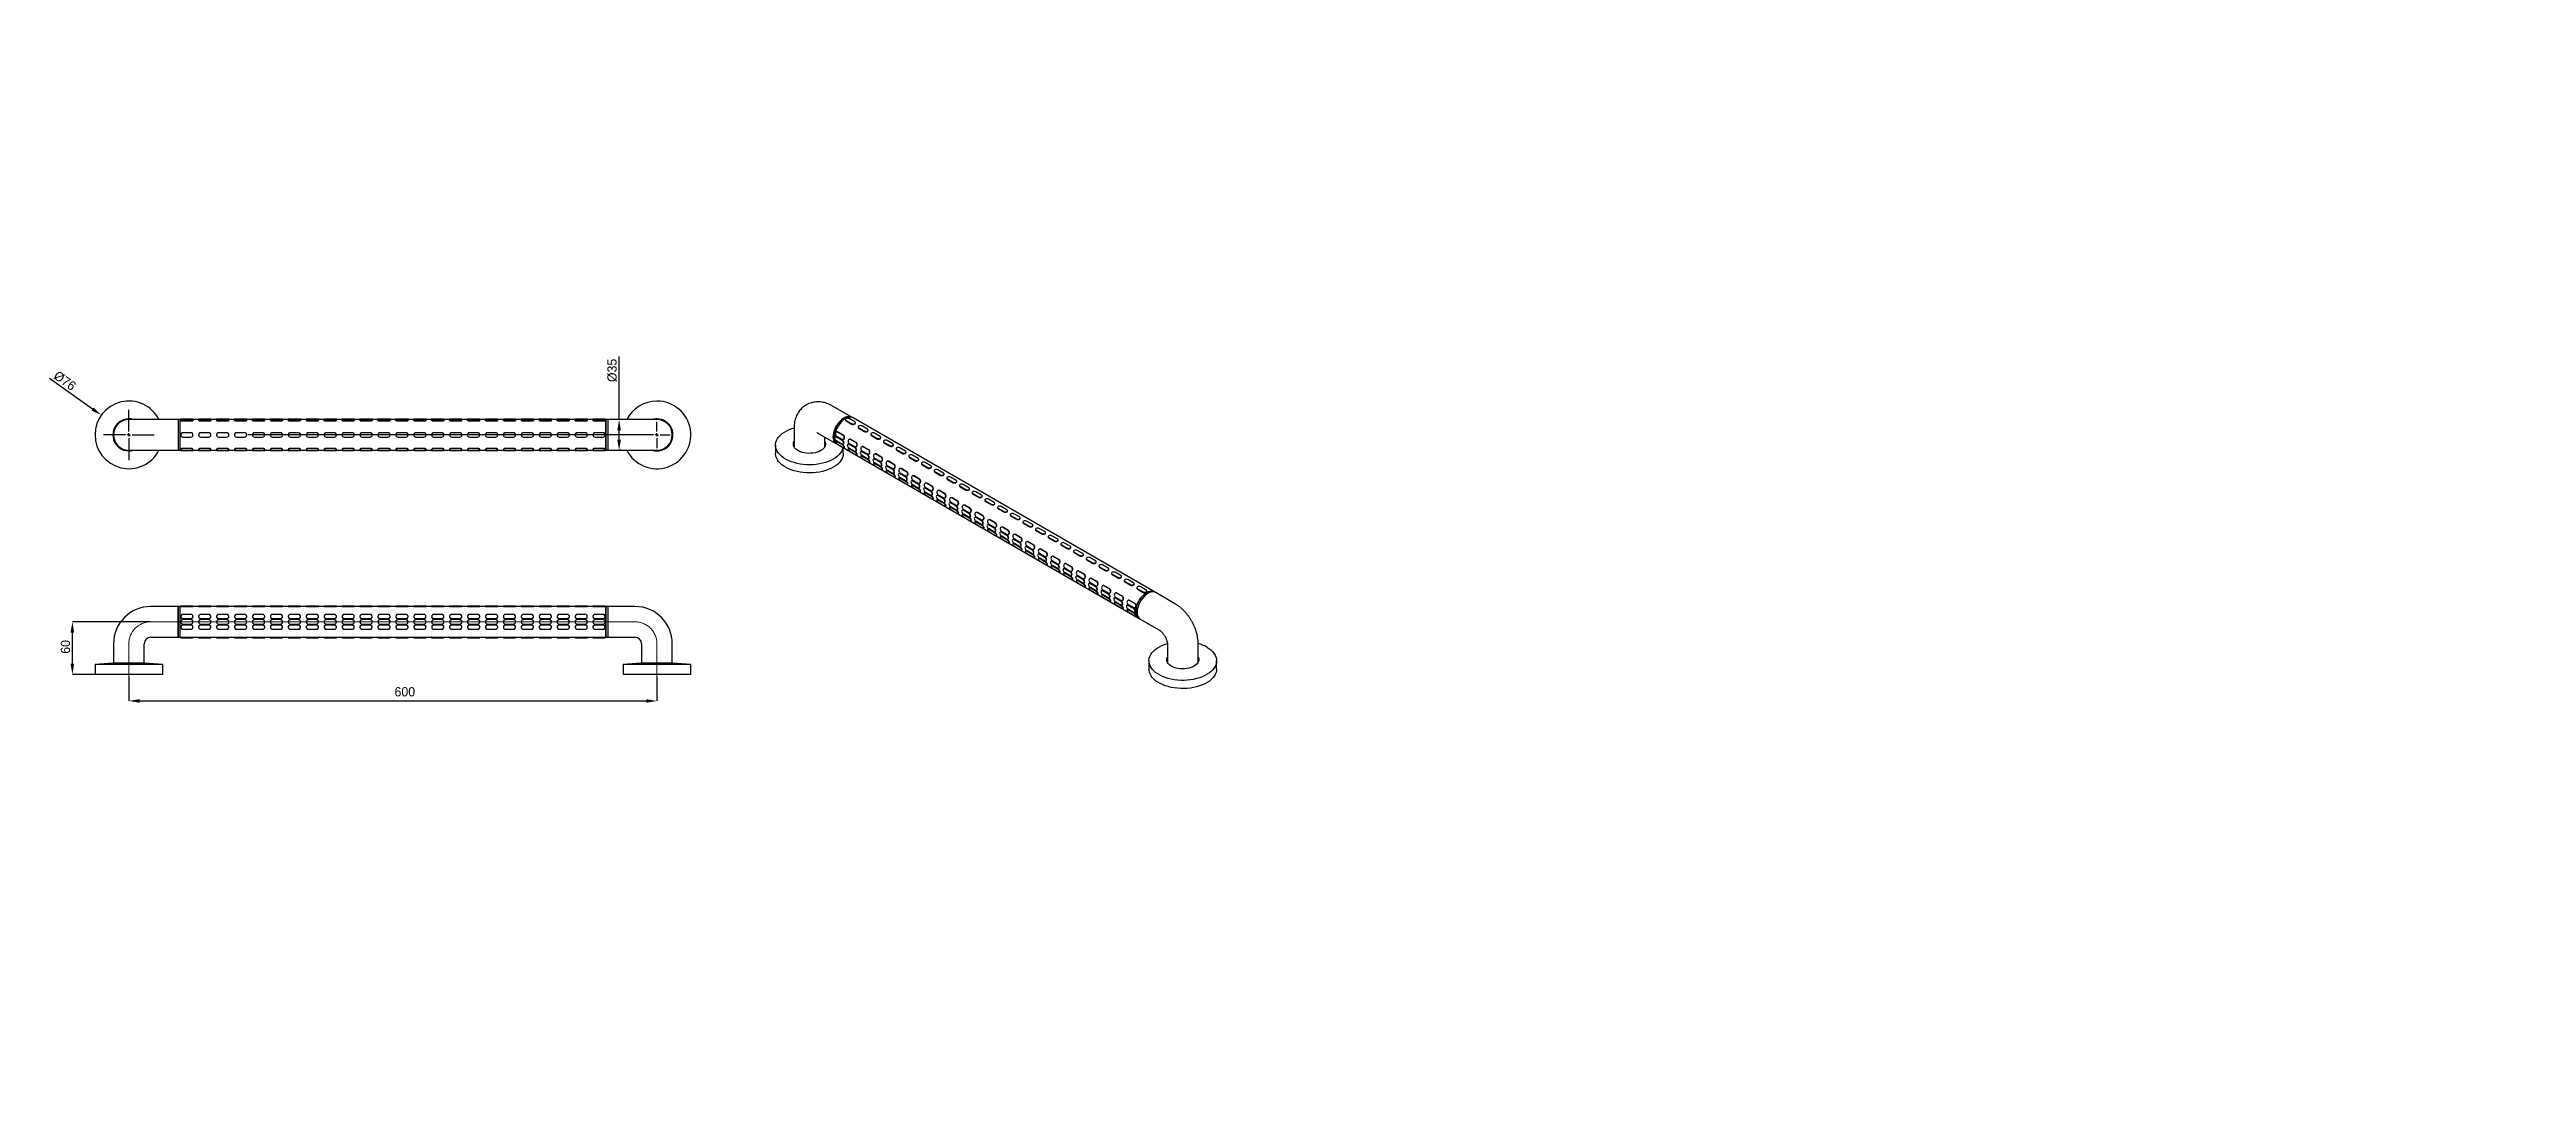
# Model space of a CAD drawing. Extents: x 109 to 1049, y 29 to 427.
import ezdxf

# ---------------------------------------------------------------- set-up
doc = ezdxf.new("R2010")
doc.units = 0
doc.header["$LTSCALE"] = 23.1
doc.header["$MEASUREMENT"] = 0
doc.linetypes.add('CENTERX2', pattern=[20.32, 12.7, -2.54, 2.54, -2.54])
doc.layers.get('0').update_dxf_attribs({"linetype": 'CONTINUOUS'})
doc.layers.get('Defpoints').update_dxf_attribs({"linetype": 'CONTINUOUS'})
doc.layers.add('10', color=7, linetype='CONTINUOUS')
doc.layers.add('TOP', color=7, linetype='CONTINUOUS')
doc.layers.add('中心线层', color=1, linetype='CENTERX2', lineweight=25)
doc.styles.add('DEFAULT', font='simplex.shx')
doc.styles.add('iso-1', font='isocp.shx')
doc.styles.add('SLDTEXTSTYLE0', font='')
doc.styles.get('SLDTEXTSTYLE0').set_extended_font_data('汉仪长仿宋体')
doc.dimstyles.new('SLDDIMSTYLE0', dxfattribs={"dimtxt": 3.5, "dimasz": 4.08, "dimexe": 0, "dimexo": 0.0625, "dimgap": 0.875, "dimtad": 2, "dimdec": 0, "dimlfac": 5, "dimrnd": 1e-09, "dimzin": 12, "dimdsep": 46, "dimtxsty": 'SLDTEXTSTYLE0', "dimsah": 1, "dimcen": 0.09, "dimadec": 0, "dimazin": 3, "dimtfac": 1, "dimtdec": 0, "dimtofl": 0, "dimtmove": 0, "dimatfit": 3, "dimfxl": 0, "dimfrac": 2, "dimtolj": 1, "dimtzin": 12, "dimarcsym": 0})
doc.dimstyles.new('SLDDIMSTYLE1', dxfattribs={"dimtxt": 3.5, "dimasz": 4.08, "dimexe": 0, "dimexo": 0.0625, "dimgap": 0.875, "dimtad": 2, "dimlfac": 5, "dimrnd": 1e-09, "dimzin": 12, "dimdsep": 46, "dimtxsty": 'SLDTEXTSTYLE0', "dimsah": 1, "dimcen": 0.09, "dimadec": 0, "dimazin": 3, "dimtfac": 1, "dimtofl": 0, "dimtmove": 0, "dimatfit": 3, "dimfxl": 0, "dimfrac": 2, "dimtolj": 1, "dimtzin": 12, "dimarcsym": 0})

msp = doc.modelspace()

# ---------------------------------------------------------------- texts
at = {"char_height": 2.5, "attachment_point": 7, "line_spacing_factor": 0.903614, "style": 'DEFAULT'}
for s, insert in [('\\W00.928;\\T0.85;\\fsimplex.shx,bigfont.shx;\\fsimplex.shx,bigfont.shx;', (455.2297, 423.5839)), ('\\W00.928;\\T0.85;\\fsimplex.shx,bigfont.shx;\\fsimplex.shx,bigfont.shx;', (457.7297, 426.8339)), ('\\W00.928;\\T0.85;\\fsimplex.shx,bigfont.shx;\\fsimplex.shx,bigfont.shx;', (455.2297, 417.0839)), ('\\W01.124;\\T0.94;\\fsimplex.shx,bigfont.shx;\\fsimplex.shx,bigfont.shx;', (455.346, 420.1908)), ('\\W01.124;\\T0.94;\\fsimplex.shx,bigfont.shx;\\fsimplex.shx,bigfont.shx;', (455.346, 413.6908)), ('\\W00.928;\\T0.85;\\fsimplex.shx,bigfont.shx;\\fsimplex.shx,bigfont.shx;', (457.7297, 420.3339))]:
    msp.add_mtext(s, dxfattribs=dict(at, insert=insert))
at = {"char_height": 2.5, "width": 2.63724, "attachment_point": 7, "line_spacing_factor": 0.903614, "style": 'DEFAULT'}
for insert in [(455.346, 426.6908), (459.346, 410.4408)]:
    msp.add_mtext('\\W01.124;\\T0.94;\\fsimplex.shx,bigfont.shx; \\fsimplex.shx,bigfont.shx;', dxfattribs=dict(at, insert=insert))
at = {"char_height": 4, "width": 533.103, "attachment_point": 1, "line_spacing_factor": 0.903614}
for s, insert in [('\\W01.124;\\T0.94;\\fsimplex.shx,bigfont.shx;\\fsimplex.shx,bigfont.shx;', (496.486, 415.8552)), ('\\W00.928;\\T0.85;\\fsimplex.shx,bigfont.shx;\\fsimplex.shx,bigfont.shx;', (498.393, 415.7697)), ('\\W01.124;\\T0.94;\\fsimplex.shx,bigfont.shx;\\fsimplex.shx,bigfont.shx;', (502.486, 415.6552)), ('\\W00.928;\\T0.85;\\fsimplex.shx,bigfont.shx;\\fsimplex.shx,bigfont.shx;', (504.393, 415.7697)), ('\\W01.124;\\T0.94;\\fsimplex.shx,bigfont.shx;\\fsimplex.shx,bigfont.shx;', (508.486, 415.6552)), ('\\W00.928;\\T0.85;\\fsimplex.shx,bigfont.shx;\\fsimplex.shx,bigfont.shx;', (520.393, 415.7697)), ('\\W01.124;\\T0.94;\\fsimplex.shx,bigfont.shx;\\fsimplex.shx,bigfont.shx;', (524.486, 415.6552)), ('\\W00.928;\\T0.85;\\fsimplex.shx,bigfont.shx;\\fsimplex.shx,bigfont.shx;', (526.393, 415.7697)), ('\\W01.124;\\T0.94;\\fsimplex.shx,bigfont.shx;\\fsimplex.shx,bigfont.shx;', (530.486, 415.6552)), ('\\W00.928;\\T0.85;\\fsimplex.shx,bigfont.shx;\\fsimplex.shx,bigfont.shx;', (532.393, 415.7697)), ('\\W00.928;\\T0.85;\\fsimplex.shx,bigfont.shx; \\fsimplex.shx,bigfont.shx;', (509.1322, 411.3961)), ('\\W00.928;\\T0.85;\\fsimplex.shx,bigfont.shx;\\fsimplex.shx,bigfont.shx;', (514.6724, 403.6171)), ('\\W01.124;\\T0.94;\\fsimplex.shx,bigfont.shx;\\fsimplex.shx,bigfont.shx;', (530.8584, 403.3882)), ('\\W00.928;\\T0.85;\\fsimplex.shx,bigfont.shx;\\fsimplex.shx,bigfont.shx;', (534.6724, 403.6171)), ('\\W00.928;\\T0.85;\\fsimplex.shx,bigfont.shx;\\fsimplex.shx,bigfont.shx;', (537.6724, 403.6171)), ('\\W01.124;\\T0.94;\\fsimplex.shx,bigfont.shx;\\fsimplex.shx,bigfont.shx;', (553.8584, 403.3882)), ('\\W00.928;\\T0.85;\\fsimplex.shx,bigfont.shx;\\fsimplex.shx,bigfont.shx;', (557.6724, 403.6171)), ('\\W00.928;\\T0.85;\\fsimplex.shx,bigfont.shx;\\fsimplex.shx,bigfont.shx;', (560.6724, 403.6171)), ('\\W01.124;\\T0.94;\\fsimplex.shx,bigfont.shx;\\fsimplex.shx,bigfont.shx;', (576.8584, 403.3882)), ('\\W00.928;\\T0.85;\\fsimplex.shx,bigfont.shx;\\fsimplex.shx,bigfont.shx;', (580.6724, 403.6171))]:
    msp.add_mtext(s, dxfattribs=dict(at, insert=insert))
at = {"layer": '10', "insert": (243.6285, 184.9572), "char_height": 3.5, "attachment_point": 2, "style": 'SLDTEXTSTYLE0'}
msp.add_mtext('\\A1;600', dxfattribs=at)
at = {"layer": 'TOP', "color": 252, "linetype": 'Continuous', "attachment_point": 7, "line_spacing_factor": 0.903614, "style": 'DEFAULT'}
for s, insert, char_height, width in [('\\W00.866;\\T0.85;\\fsimplex.shx,bigfont.shx; \\fsimplex.shx,bigfont.shx;', (933.1058, 408.6344), 2.5, 8.898894), ('\\W00.848;\\T0.85;\\fsimplex.shx,bigfont.shx; \\fsimplex.shx,bigfont.shx;', (984.9278, 408.7466), 2.5, 8.898894), ('\\W01.033;\\T0.85;\\fsimplex.shx,bigfont.shx; \\fsimplex.shx,bigfont.shx;', (988.059, 408.8749), 2.5, 8.898894), ('\\W00.890;\\T0.85;\\fsimplex.shx,bigfont.shx; \\fsimplex.shx,bigfont.shx;', (988.147, 408.8499), 2.5, 8.898894), ('\\W00.890;\\T0.85;\\fsimplex.shx,bigfont.shx; \\fsimplex.shx,bigfont.shx;', (1000.147, 408.8499), 2.5, 8.898894), ('\\W00.860;\\T0.85;\\fsimplex.shx,bigfont.shx; \\fsimplex.shx,bigfont.shx;', (1030.8914, 408.8957), 2.5, 8.898894), ('\\W01.015;\\fsimplex.shx,bigfont.shx;  \\fsimplex.shx,bigfont.shx;', (646.8115, 395.6946), 2, 3.611463), ('\\W00.890;\\T0.85;\\fsimplex.shx,bigfont.shx; \\fsimplex.shx,bigfont.shx;', (903.22, 61.8379), 3, 8.898894), ('\\W00.890;\\T0.85;\\fsimplex.shx,bigfont.shx; \\fsimplex.shx,bigfont.shx;', (924.4255, 61.815), 3, 8.898894), ('\\W00.803;\\T0.85;\\fsimplex.shx,bigfont.shx; \\fsimplex.shx,bigfont.shx;', (1027.4467, 62.0807), 2.5, 8.898894), ('\\W00.890;\\T0.85;\\fsimplex.shx,bigfont.shx; \\fsimplex.shx,bigfont.shx;', (1048.509, 61.909), 2.5, 8.898894), ('\\W00.803;\\T0.85;\\fsimplex.shx,bigfont.shx; \\fsimplex.shx,bigfont.shx;', (934.199, 54.3594), 3, 8.898894), ('\\W00.852;\\T0.85;\\fsimplex.shx,bigfont.shx; \\fsimplex.shx,bigfont.shx;', (903.0658, 46.5892), 3, 8.898894), ('\\W00.852;\\T0.85;\\fsimplex.shx,bigfont.shx; \\fsimplex.shx,bigfont.shx;', (930.2297, 46.5335), 2.8, 8.898894), ('\\W00.803;\\T0.85;\\fsimplex.shx,bigfont.shx;\\fsimplex.shx,bigfont.shx;', (951.2787, 42.5534), 3, 14.64987), ('\\W00.861;\\T0.85;\\fsimplex.shx,bigfont.shx; \\fsimplex.shx,bigfont.shx;', (952.608, 46.8843), 2.8, 8.898894), ('\\W00.852;\\T0.85;\\fsimplex.shx,bigfont.shx; \\fsimplex.shx,bigfont.shx;', (969.6079, 42.2591), 3, 14.64987), ('\\W01.037;\\T0.85;\\fsimplex.shx,bigfont.shx; \\fsimplex.shx,bigfont.shx;', (972.4816, 29.3076), 3, 14.64987)]:
    msp.add_mtext(s, dxfattribs=dict(at, insert=insert, char_height=char_height, width=width))
at = {"layer": 'TOP', "color": 252, "linetype": 'Continuous', "char_height": 2, "attachment_point": 7}
for s, insert, line_spacing_factor, style in [('\\W00.991;\\fsimplex.shx,bigfont.shx;\\fsimplex.shx,bigfont.shx;', (638.8003, 395.6946), 0.903614, 'DEFAULT'), ('\\W00.815;\\fisocp.shx;\\fisocp.shx,bigfont.shx;', (650.8003, 395.809), 0.963855, 'iso-1')]:
    msp.add_mtext(s, dxfattribs=dict(at, insert=insert, line_spacing_factor=line_spacing_factor, style=style))

# ---------------------------------------------------------------- blocks, each defined once
blk = doc.blocks.new('*D30')
at = {"layer": '10', "color": 0, "lineweight": -2}
for p, q in [((147.15, 209.73), (117.51, 209.73)), ((117.51, 193.81), (117.51, 205.65)), ((126.04, 189.73), (117.51, 189.73))]:
    blk.add_line(p, q, dxfattribs=at)
at = {"layer": '10', "color": 0}
for points in [[(116.83, 205.65), (118.19, 205.65), (117.51, 209.73)], [(116.83, 193.81), (118.19, 193.81), (117.51, 189.73)]]:
    blk.add_solid(points, dxfattribs=at)
at = {"layer": 'Defpoints', "color": 0}
for p in [(117.51, 209.73), (147.21, 209.73), (126.11, 189.73)]:
    blk.add_point(p, dxfattribs=at)
at = {"layer": '10', "color": 0, "insert": (113.13, 200.24), "char_height": 3.5, "attachment_point": 2, "rotation": 90, "style": 'SLDTEXTSTYLE0'}
blk.add_mtext('\\A1;{60}', dxfattribs=at)
blk = doc.blocks.new('*D31')
at = {"layer": '10', "color": 0, "lineweight": -2}
for p, q in [((108.85, 302.17), (125.18, 290.49)), ((138.85, 280.66), (139.03, 280.66)), ((138.94, 280.57), (138.94, 280.75))]:
    blk.add_line(p, q, dxfattribs=at)
at = {"layer": '10', "color": 0}
blk.add_solid([(125.58, 291.05), (124.79, 289.94), (128.5, 288.12)], dxfattribs=at)
at = {"layer": 'Defpoints', "color": 0}
for p in [(128.5, 288.12), (149.38, 273.19)]:
    blk.add_point(p, dxfattribs=at)
at = {"layer": '10', "color": 0, "insert": (112.1, 305.22), "char_height": 3.5, "attachment_point": 1, "rotation": 324.43107, "style": 'SLDTEXTSTYLE0'}
blk.add_mtext('\\A1;{%%C76}', dxfattribs=at)
blk = doc.blocks.new('SW_CENTERMARKSYMBOL_0')
at = {"layer": '中心线层', "color": 0}
for p, q in [((0, 1.25), (0, 9.5625)), ((-1.25, 0), (-9.5625, 0)), ((0, 0), (-0.625, 0)), ((0, 0), (0, 0.625)), ((0, 0), (0, -0.625)), ((0, 0), (0.625, 0)), ((1.25, 0), (9.5625, 0)), ((0, -1.25), (0, -9.5625))]:
    blk.add_line(p, q, dxfattribs=at)
blk = doc.blocks.new('SW_CENTERMARKSYMBOL_1')
at = {"layer": '中心线层', "color": 0}
for p, q in [((-1.25, 0), (-155.08, 0)), ((0, 0), (-0.63, 0)), ((0, 1.25), (0, 5)), ((0, 0), (0, 0.62)), ((0, 0), (0, -0.63)), ((0, 0), (0.62, 0)), ((1.25, 0), (5, 0)), ((0, -1.25), (0, -5))]:
    blk.add_line(p, q, dxfattribs=at)
blk = doc.blocks.new('*D32')
at = {"layer": '10', "color": 0, "lineweight": -2}
for p, q in [((324.93, 286.49), (324.93, 310.4)), ((325.71, 286.49), (324.93, 286.49)), ((324.93, 278.9), (324.93, 282.41)), ((325.71, 274.82), (324.93, 274.82))]:
    blk.add_line(p, q, dxfattribs=at)
at = {"layer": '10', "color": 0}
for points in [[(324.25, 282.41), (325.61, 282.41), (324.93, 286.49)], [(324.25, 278.9), (325.61, 278.9), (324.93, 274.82)]]:
    blk.add_solid(points, dxfattribs=at)
at = {"layer": 'Defpoints', "color": 0}
for p in [(324.93, 286.49), (325.77, 286.49), (325.77, 274.82)]:
    blk.add_point(p, dxfattribs=at)
at = {"layer": '10', "color": 0, "insert": (322.3, 305.11), "char_height": 3.5, "attachment_point": 5, "rotation": 90, "style": 'SLDTEXTSTYLE0'}
blk.add_mtext('\\A1;{%%c35}', dxfattribs=at)

# ---------------------------------------------------------------- dimensions: what is measured, and where the dimension line sits
at = {"layer": '10', "color": 7}
dim = msp.add_linear_dim(base=(324.9272, 286.489), p1=(325.7722, 274.8223), p2=(325.7722, 286.489), angle=90, text='{%%c35}', dimstyle='SLDDIMSTYLE1', override={"dimtolj": 1}, dxfattribs=at)
dim.commit()
dim.dimension.update_dxf_attribs({"geometry": '*D32', "text_midpoint": (324.9272, 305.1087), "dimtype": 160})
dim = msp.add_diameter_dim_2p(p1=(149.3777, 273.1907), p2=(128.5, 288.1206), text='{%%C76}', dimstyle='SLDDIMSTYLE1', override={"dimtolj": 1}, dxfattribs=at)
dim.commit()
dim.dimension.update_dxf_attribs({"geometry": '*D31', "text_midpoint": (113.0844, 299.1444), "dimtype": 163})
at = {"layer": '10'}
dim = msp.add_linear_dim(base=(117.505, 209.7287), p1=(126.1055, 189.7287), p2=(147.2076, 209.7287), angle=90, text='{60}', dimstyle='SLDDIMSTYLE0', override={"dimtolj": 1}, dxfattribs=at)
dim.commit()
dim.dimension.update_dxf_attribs({"geometry": '*D30', "text_midpoint": (117.505, 200.2365), "dimtype": 160})

# ---------------------------------------------------------------- linework, layer by layer
at = {"color": 7, "linetype": 'Continuous', "lineweight": 25}
for p, q in [((413.2277, 287.3794), (405.9209, 291.5975)), ((147.2722, 286.489), (138.9388, 286.489)), ((157.6055, 286.489), (147.2722, 286.489)), ((158.2722, 286.489), (157.6055, 286.489)), ((157.6055, 286.489), (157.6055, 274.8223)), ((158.6159, 286.489), (158.2722, 286.489)), ((158.2722, 286.489), (158.2722, 280.6552)), ((158.2722, 286.489), (158.2722, 274.8223)), ((158.6055, 286.6556), (158.6055, 286.4875)), ((158.6055, 286.2937), (158.6055, 286.1357)), ((159.4388, 286.6557), (162.4388, 286.6557)), ((162.4388, 286.6556), (159.4388, 286.6556)), ((159.4388, 286.5787), (162.4388, 286.5787)), ((162.4388, 286.0086), (159.4388, 286.0086)), ((162.4388, 285.7958), (159.4388, 285.7958)), ((165.4159, 286.489), (163.2617, 286.489)), ((163.2722, 286.4875), (163.2722, 286.6556)), ((163.2722, 286.1357), (163.2722, 286.2937)), ((165.4055, 286.6556), (165.4055, 286.4875)), ((165.4055, 286.2937), (165.4055, 286.1357)), ((166.2388, 286.6557), (169.2388, 286.6557)), ((169.2388, 286.6556), (166.2388, 286.6556)), ((166.2388, 286.5787), (169.2388, 286.5787)), ((169.2388, 286.0086), (166.2388, 286.0086)), ((169.2388, 285.7958), (166.2388, 285.7958)), ((172.2159, 286.489), (170.0617, 286.489)), ((170.0722, 286.4875), (170.0722, 286.6556)), ((170.0722, 286.1357), (170.0722, 286.2937)), ((172.2055, 286.6556), (172.2055, 286.4875)), ((172.2055, 286.2937), (172.2055, 286.1357)), ((173.0388, 286.6557), (176.0388, 286.6557)), ((176.0388, 286.6556), (173.0388, 286.6556)), ((173.0388, 286.5787), (176.0388, 286.5787)), ((176.0388, 286.0086), (173.0388, 286.0086)), ((176.0388, 285.7958), (173.0388, 285.7958)), ((179.0159, 286.489), (176.8617, 286.489)), ((176.8722, 286.4875), (176.8722, 286.6556)), ((176.8722, 286.1357), (176.8722, 286.2937)), ((179.0055, 286.6556), (179.0055, 286.4875)), ((179.0055, 286.2937), (179.0055, 286.1357)), ((179.8388, 286.6557), (182.8388, 286.6557)), ((182.8388, 286.6556), (179.8388, 286.6556)), ((179.8388, 286.5787), (182.8388, 286.5787)), ((182.8388, 286.0086), (179.8388, 286.0086)), ((182.8388, 285.7958), (179.8388, 285.7958)), ((185.8159, 286.489), (183.6617, 286.489)), ((183.6722, 286.4875), (183.6722, 286.6556)), ((183.6722, 286.1357), (183.6722, 286.2937)), ((185.8055, 286.6556), (185.8055, 286.4875)), ((185.8055, 286.2937), (185.8055, 286.1357)), ((186.6388, 286.6557), (189.6388, 286.6557)), ((189.6388, 286.6556), (186.6388, 286.6556)), ((186.6388, 286.5787), (189.6388, 286.5787)), ((189.6388, 286.0086), (186.6388, 286.0086)), ((189.6388, 285.7958), (186.6388, 285.7958)), ((192.6159, 286.489), (190.4617, 286.489)), ((190.4722, 286.4875), (190.4722, 286.6556)), ((190.4722, 286.1357), (190.4722, 286.2937)), ((192.6055, 286.6556), (192.6055, 286.4875)), ((192.6055, 286.2937), (192.6055, 286.1357)), ((193.4388, 286.6557), (196.4388, 286.6557)), ((196.4388, 286.6556), (193.4388, 286.6556)), ((193.4388, 286.5787), (196.4388, 286.5787)), ((196.4388, 286.0086), (193.4388, 286.0086)), ((196.4388, 285.7958), (193.4388, 285.7958)), ((199.4159, 286.489), (197.2617, 286.489)), ((197.2722, 286.4875), (197.2722, 286.6556)), ((197.2722, 286.1357), (197.2722, 286.2937)), ((199.4055, 286.6556), (199.4055, 286.4875)), ((199.4055, 286.2937), (199.4055, 286.1357)), ((200.2388, 286.6557), (203.2388, 286.6557)), ((203.2388, 286.6556), (200.2388, 286.6556)), ((200.2388, 286.5787), (203.2388, 286.5787)), ((203.2388, 286.0086), (200.2388, 286.0086)), ((203.2388, 285.7958), (200.2388, 285.7958)), ((206.2159, 286.489), (204.0617, 286.489)), ((204.0722, 286.4875), (204.0722, 286.6556)), ((204.0722, 286.1357), (204.0722, 286.2937)), ((206.2055, 286.6556), (206.2055, 286.4875)), ((206.2055, 286.2937), (206.2055, 286.1357)), ((207.0388, 286.6557), (210.0388, 286.6557)), ((210.0388, 286.6556), (207.0388, 286.6556)), ((207.0388, 286.5787), (210.0388, 286.5787)), ((210.0388, 286.0086), (207.0388, 286.0086)), ((210.0388, 285.7958), (207.0388, 285.7958)), ((213.0159, 286.489), (210.8617, 286.489)), ((210.8722, 286.4875), (210.8722, 286.6556)), ((210.8722, 286.1357), (210.8722, 286.2937)), ((213.0055, 286.6556), (213.0055, 286.4875)), ((213.0055, 286.2937), (213.0055, 286.1357)), ((213.8388, 286.6557), (216.8388, 286.6557)), ((216.8388, 286.6556), (213.8388, 286.6556)), ((213.8388, 286.5787), (216.8388, 286.5787)), ((216.8388, 286.0086), (213.8388, 286.0086)), ((216.8388, 285.7958), (213.8388, 285.7958)), ((219.8159, 286.489), (217.6617, 286.489)), ((217.6722, 286.4875), (217.6722, 286.6556)), ((217.6722, 286.1357), (217.6722, 286.2937)), ((219.8055, 286.6556), (219.8055, 286.4875)), ((219.8055, 286.2937), (219.8055, 286.1357)), ((220.6388, 286.6557), (223.6388, 286.6557)), ((223.6388, 286.6556), (220.6388, 286.6556)), ((220.6388, 286.5787), (223.6388, 286.5787)), ((223.6388, 286.0086), (220.6388, 286.0086)), ((223.6388, 285.7958), (220.6388, 285.7958)), ((226.6159, 286.489), (224.4617, 286.489)), ((224.4722, 286.4875), (224.4722, 286.6556)), ((224.4722, 286.1357), (224.4722, 286.2937)), ((226.6055, 286.6556), (226.6055, 286.4875)), ((226.6055, 286.2937), (226.6055, 286.1357)), ((227.4388, 286.6557), (230.4388, 286.6557)), ((230.4388, 286.6556), (227.4388, 286.6556)), ((227.4388, 286.5787), (230.4388, 286.5787)), ((230.4388, 286.0086), (227.4388, 286.0086)), ((230.4388, 285.7958), (227.4388, 285.7958)), ((233.4159, 286.489), (231.2617, 286.489)), ((231.2722, 286.4875), (231.2722, 286.6556)), ((231.2722, 286.1357), (231.2722, 286.2937)), ((233.4055, 286.6556), (233.4055, 286.4875)), ((233.4055, 286.2937), (233.4055, 286.1357)), ((234.2388, 286.6557), (237.2388, 286.6557)), ((237.2388, 286.6556), (234.2388, 286.6556)), ((234.2388, 286.5787), (237.2388, 286.5787)), ((237.2388, 286.0086), (234.2388, 286.0086)), ((237.2388, 285.7958), (234.2388, 285.7958)), ((240.2159, 286.489), (238.0617, 286.489)), ((238.0722, 286.4875), (238.0722, 286.6556)), ((238.0722, 286.1357), (238.0722, 286.2937)), ((240.2055, 286.6556), (240.2055, 286.4875)), ((240.2055, 286.2937), (240.2055, 286.1357)), ((241.0388, 286.6557), (244.0388, 286.6557)), ((244.0388, 286.6556), (241.0388, 286.6556)), ((241.0388, 286.5787), (244.0388, 286.5787)), ((244.0388, 286.0086), (241.0388, 286.0086)), ((244.0388, 285.7958), (241.0388, 285.7958)), ((247.0159, 286.489), (244.8617, 286.489)), ((244.8722, 286.4875), (244.8722, 286.6556)), ((244.8722, 286.1357), (244.8722, 286.2937)), ((247.0055, 286.6556), (247.0055, 286.4875)), ((247.0055, 286.2937), (247.0055, 286.1357)), ((247.8388, 286.6557), (250.8388, 286.6557)), ((250.8388, 286.6556), (247.8388, 286.6556)), ((247.8388, 286.5787), (250.8388, 286.5787)), ((250.8388, 286.0086), (247.8388, 286.0086)), ((250.8388, 285.7958), (247.8388, 285.7958)), ((253.8159, 286.489), (251.6617, 286.489)), ((251.6722, 286.4875), (251.6722, 286.6556)), ((251.6722, 286.1357), (251.6722, 286.2937)), ((253.8055, 286.6556), (253.8055, 286.4875)), ((253.8055, 286.2937), (253.8055, 286.1357)), ((254.6388, 286.6557), (257.6388, 286.6557)), ((257.6388, 286.6556), (254.6388, 286.6556)), ((254.6388, 286.5787), (257.6388, 286.5787)), ((257.6388, 286.0086), (254.6388, 286.0086)), ((257.6388, 285.7958), (254.6388, 285.7958)), ((260.6159, 286.489), (258.4617, 286.489)), ((258.4722, 286.4875), (258.4722, 286.6556)), ((258.4722, 286.1357), (258.4722, 286.2937)), ((260.6055, 286.6556), (260.6055, 286.4875)), ((260.6055, 286.2937), (260.6055, 286.1357)), ((261.4388, 286.6557), (264.4388, 286.6557)), ((264.4388, 286.6556), (261.4388, 286.6556)), ((261.4388, 286.5787), (264.4388, 286.5787)), ((264.4388, 286.0086), (261.4388, 286.0086)), ((264.4388, 285.7958), (261.4388, 285.7958)), ((267.4159, 286.489), (265.2617, 286.489)), ((265.2722, 286.4875), (265.2722, 286.6556)), ((265.2722, 286.1357), (265.2722, 286.2937)), ((267.4055, 286.6556), (267.4055, 286.4875)), ((267.4055, 286.2937), (267.4055, 286.1357)), ((268.2388, 286.6557), (271.2388, 286.6557)), ((271.2388, 286.6556), (268.2388, 286.6556)), ((268.2388, 286.5787), (271.2388, 286.5787)), ((271.2388, 286.0086), (268.2388, 286.0086)), ((271.2388, 285.7958), (268.2388, 285.7958)), ((274.2159, 286.489), (272.0617, 286.489)), ((272.0722, 286.4875), (272.0722, 286.6556)), ((272.0722, 286.1357), (272.0722, 286.2937)), ((274.2055, 286.6556), (274.2055, 286.4875)), ((274.2055, 286.2937), (274.2055, 286.1357)), ((275.0388, 286.6557), (278.0388, 286.6557)), ((278.0388, 286.6556), (275.0388, 286.6556)), ((275.0388, 286.5787), (278.0388, 286.5787)), ((278.0388, 286.0086), (275.0388, 286.0086)), ((278.0388, 285.7958), (275.0388, 285.7958)), ((281.0159, 286.489), (278.8617, 286.489)), ((278.8722, 286.4875), (278.8722, 286.6556)), ((278.8722, 286.1357), (278.8722, 286.2937)), ((281.0055, 286.6556), (281.0055, 286.4875)), ((281.0055, 286.2937), (281.0055, 286.1357)), ((281.8388, 286.6557), (284.8388, 286.6557)), ((284.8388, 286.6556), (281.8388, 286.6556)), ((281.8388, 286.5787), (284.8388, 286.5787)), ((284.8388, 286.0086), (281.8388, 286.0086)), ((284.8388, 285.7958), (281.8388, 285.7958)), ((287.8159, 286.489), (285.6617, 286.489)), ((285.6722, 286.4875), (285.6722, 286.6556)), ((285.6722, 286.1357), (285.6722, 286.2937)), ((287.8055, 286.6556), (287.8055, 286.4875)), ((287.8055, 286.2937), (287.8055, 286.1357)), ((288.6388, 286.6557), (291.6388, 286.6557)), ((291.6388, 286.6556), (288.6388, 286.6556)), ((288.6388, 286.5787), (291.6388, 286.5787)), ((291.6388, 286.0086), (288.6388, 286.0086)), ((291.6388, 285.7958), (288.6388, 285.7958)), ((294.6159, 286.489), (292.4617, 286.489)), ((292.4722, 286.4875), (292.4722, 286.6556)), ((292.4722, 286.1357), (292.4722, 286.2937)), ((294.6055, 286.6556), (294.6055, 286.4875)), ((294.6055, 286.2937), (294.6055, 286.1357)), ((295.4388, 286.6557), (298.4388, 286.6557)), ((298.4388, 286.6556), (295.4388, 286.6556)), ((295.4388, 286.5787), (298.4388, 286.5787)), ((298.4388, 286.0086), (295.4388, 286.0086)), ((298.4388, 285.7958), (295.4388, 285.7958)), ((301.4159, 286.489), (299.2617, 286.489)), ((299.2722, 286.4875), (299.2722, 286.6556)), ((299.2722, 286.1357), (299.2722, 286.2937)), ((301.4055, 286.6556), (301.4055, 286.4875)), ((301.4055, 286.2937), (301.4055, 286.1357)), ((302.2388, 286.6557), (305.2388, 286.6557)), ((305.2388, 286.6556), (302.2388, 286.6556)), ((302.2388, 286.5787), (305.2388, 286.5787)), ((305.2388, 286.0086), (302.2388, 286.0086)), ((305.2388, 285.7958), (302.2388, 285.7958)), ((308.2159, 286.489), (306.0617, 286.489)), ((306.0722, 286.4875), (306.0722, 286.6556)), ((306.0722, 286.1357), (306.0722, 286.2937)), ((308.2055, 286.6556), (308.2055, 286.4875)), ((308.2055, 286.2937), (308.2055, 286.1357)), ((309.0388, 286.6557), (312.0388, 286.6557)), ((312.0388, 286.6556), (309.0388, 286.6556)), ((309.0388, 286.5787), (312.0388, 286.5787)), ((312.0388, 286.0086), (309.0388, 286.0086)), ((312.0388, 285.7958), (309.0388, 285.7958)), ((315.0159, 286.489), (312.8617, 286.489)), ((312.8722, 286.4875), (312.8722, 286.6556)), ((312.8722, 286.1357), (312.8722, 286.2937)), ((315.0055, 286.6556), (315.0055, 286.4875)), ((315.0055, 286.2937), (315.0055, 286.1357)), ((315.8388, 286.6557), (318.8388, 286.6557)), ((318.8388, 286.6556), (315.8388, 286.6556)), ((315.8388, 286.5787), (318.8388, 286.5787)), ((318.8388, 286.0086), (315.8388, 286.0086)), ((318.8388, 285.7958), (315.8388, 285.7958)), ((319.9388, 286.489), (319.6617, 286.489)), ((319.6722, 286.4875), (319.6722, 286.6556)), ((319.6722, 286.1357), (319.6722, 286.2937)), ((320.6055, 286.489), (319.9388, 286.489)), ((319.9388, 274.8223), (319.9388, 286.489)), ((319.9388, 286.489), (319.9388, 274.8223)), ((330.9388, 286.489), (320.6055, 286.489)), ((320.6055, 286.489), (320.6055, 274.8223)), ((339.2722, 286.489), (330.9388, 286.489)), ((391.2786, 283.1427), (391.2786, 276.1583)), ((410.774, 286.4781), (410.774, 286.3177)), ((411.0181, 286.1379), (413.1394, 284.9133)), ((411.0181, 285.953), (413.1394, 284.7284)), ((414.3179, 285.5937), (412.1966, 286.8183)), ((413.6991, 287.1072), (413.2277, 287.3794)), ((528.0147, 221.1142), (413.6991, 287.1072)), ((414.562, 285.0931), (414.562, 285.2536)), ((415.5823, 283.7023), (415.5823, 283.5419)), ((415.8264, 283.3621), (417.9477, 282.1375)), ((415.8264, 283.1772), (417.9477, 281.9526)), ((419.1262, 282.8179), (417.0049, 284.0426)), ((419.3703, 282.3173), (419.3703, 282.4778)), ((138.9388, 274.8223), (147.2722, 274.8223)), ((147.2722, 274.8223), (157.6055, 274.8223)), ((157.6055, 274.8223), (158.2722, 274.8223)), ((158.2722, 280.6552), (158.2722, 274.8223)), ((158.2722, 274.8223), (158.616, 274.8223)), ((158.6055, 280.6552), (158.6055, 280.6552)), ((158.6055, 275.1753), (158.6055, 275.0173)), ((158.6055, 274.8238), (158.6055, 274.6556)), ((162.4388, 281.4886), (159.4388, 281.4886)), ((162.4388, 281.4886), (159.4388, 281.4886)), ((159.4388, 279.8219), (162.4388, 279.8219)), ((162.4388, 275.5152), (159.4388, 275.5152)), ((162.4388, 275.3023), (159.4388, 275.3023)), ((159.4388, 274.7324), (162.4388, 274.7324)), ((162.4388, 274.6556), (159.4388, 274.6556)), ((163.2618, 274.8223), (165.416, 274.8223)), ((163.2722, 280.6552), (163.2722, 280.6552)), ((163.2722, 275.0173), (163.2722, 275.1753)), ((163.2722, 274.6556), (163.2722, 274.8238)), ((165.4055, 280.6552), (165.4055, 280.6552)), ((165.4055, 275.1753), (165.4055, 275.0173)), ((165.4055, 274.8238), (165.4055, 274.6556)), ((169.2388, 281.4886), (166.2388, 281.4886)), ((169.2388, 281.4886), (166.2388, 281.4886)), ((166.2388, 279.8219), (169.2388, 279.8219)), ((169.2388, 275.5152), (166.2388, 275.5152)), ((169.2388, 275.3023), (166.2388, 275.3023)), ((166.2388, 274.7324), (169.2388, 274.7324)), ((169.2388, 274.6556), (166.2388, 274.6556)), ((170.0618, 274.8223), (172.216, 274.8223)), ((170.0722, 280.6552), (170.0722, 280.6552)), ((170.0722, 275.0173), (170.0722, 275.1753)), ((170.0722, 274.6556), (170.0722, 274.8238)), ((172.2055, 280.6552), (172.2055, 280.6552)), ((172.2055, 275.1753), (172.2055, 275.0173)), ((172.2055, 274.8238), (172.2055, 274.6556)), ((176.0388, 281.4886), (173.0388, 281.4886)), ((176.0388, 281.4886), (173.0388, 281.4886)), ((173.0388, 279.8219), (176.0388, 279.8219)), ((176.0388, 275.5152), (173.0388, 275.5152)), ((176.0388, 275.3023), (173.0388, 275.3023)), ((173.0388, 274.7324), (176.0388, 274.7324)), ((176.0388, 274.6556), (173.0388, 274.6556)), ((176.8618, 274.8223), (179.016, 274.8223)), ((176.8722, 280.6552), (176.8722, 280.6552)), ((176.8722, 275.0173), (176.8722, 275.1753)), ((176.8722, 274.6556), (176.8722, 274.8238)), ((179.0055, 280.6552), (179.0055, 280.6552)), ((179.0055, 275.1753), (179.0055, 275.0173)), ((179.0055, 274.8238), (179.0055, 274.6556)), ((182.8388, 281.4886), (179.8388, 281.4886)), ((182.8388, 281.4886), (179.8388, 281.4886)), ((179.8388, 279.8219), (182.8388, 279.8219)), ((182.8388, 275.5152), (179.8388, 275.5152)), ((182.8388, 275.3023), (179.8388, 275.3023)), ((179.8388, 274.7324), (182.8388, 274.7324)), ((182.8388, 274.6556), (179.8388, 274.6556)), ((183.6618, 274.8223), (185.816, 274.8223)), ((183.6722, 280.6552), (183.6722, 280.6552)), ((183.6722, 275.0173), (183.6722, 275.1753)), ((183.6722, 274.6556), (183.6722, 274.8238)), ((185.8055, 280.6552), (185.8055, 280.6552)), ((185.8055, 275.1753), (185.8055, 275.0173)), ((185.8055, 274.8238), (185.8055, 274.6556)), ((189.6388, 281.4886), (186.6388, 281.4886)), ((189.6388, 281.4886), (186.6388, 281.4886)), ((186.6388, 279.8219), (189.6388, 279.8219)), ((189.6388, 275.5152), (186.6388, 275.5152)), ((189.6388, 275.3023), (186.6388, 275.3023)), ((186.6388, 274.7324), (189.6388, 274.7324)), ((189.6388, 274.6556), (186.6388, 274.6556)), ((190.4618, 274.8223), (192.616, 274.8223)), ((190.4722, 280.6552), (190.4722, 280.6552)), ((190.4722, 275.0173), (190.4722, 275.1753)), ((190.4722, 274.6556), (190.4722, 274.8238)), ((192.6055, 280.6552), (192.6055, 280.6552)), ((192.6055, 275.1753), (192.6055, 275.0173)), ((192.6055, 274.8238), (192.6055, 274.6556)), ((196.4388, 281.4886), (193.4388, 281.4886)), ((196.4388, 281.4886), (193.4388, 281.4886)), ((193.4388, 279.8219), (196.4388, 279.8219)), ((196.4388, 275.5152), (193.4388, 275.5152)), ((196.4388, 275.3023), (193.4388, 275.3023)), ((193.4388, 274.7324), (196.4388, 274.7324)), ((196.4388, 274.6556), (193.4388, 274.6556)), ((197.2618, 274.8223), (199.416, 274.8223)), ((197.2722, 280.6552), (197.2722, 280.6552)), ((197.2722, 275.0173), (197.2722, 275.1753)), ((197.2722, 274.6556), (197.2722, 274.8238)), ((199.4055, 280.6552), (199.4055, 280.6552)), ((199.4055, 275.1753), (199.4055, 275.0173)), ((199.4055, 274.8238), (199.4055, 274.6556)), ((203.2388, 281.4886), (200.2388, 281.4886)), ((203.2388, 281.4886), (200.2388, 281.4886)), ((200.2388, 279.8219), (203.2388, 279.8219)), ((203.2388, 275.5152), (200.2388, 275.5152)), ((203.2388, 275.3023), (200.2388, 275.3023)), ((200.2388, 274.7324), (203.2388, 274.7324)), ((203.2388, 274.6556), (200.2388, 274.6556)), ((204.0618, 274.8223), (206.216, 274.8223)), ((204.0722, 280.6552), (204.0722, 280.6552)), ((204.0722, 275.0173), (204.0722, 275.1753)), ((204.0722, 274.6556), (204.0722, 274.8238)), ((206.2055, 280.6552), (206.2055, 280.6552)), ((206.2055, 275.1753), (206.2055, 275.0173)), ((206.2055, 274.8238), (206.2055, 274.6556)), ((210.0388, 281.4886), (207.0388, 281.4886)), ((210.0388, 281.4886), (207.0388, 281.4886)), ((207.0388, 279.8219), (210.0388, 279.8219)), ((210.0388, 275.5152), (207.0388, 275.5152)), ((210.0388, 275.3023), (207.0388, 275.3023)), ((207.0388, 274.7324), (210.0388, 274.7324)), ((210.0388, 274.6556), (207.0388, 274.6556)), ((210.8618, 274.8223), (213.016, 274.8223)), ((210.8722, 280.6552), (210.8722, 280.6552)), ((210.8722, 275.0173), (210.8722, 275.1753)), ((210.8722, 274.6556), (210.8722, 274.8238)), ((213.0055, 280.6552), (213.0055, 280.6552)), ((213.0055, 275.1753), (213.0055, 275.0173)), ((213.0055, 274.8238), (213.0055, 274.6556)), ((216.8388, 281.4886), (213.8388, 281.4886)), ((216.8388, 281.4886), (213.8388, 281.4886)), ((213.8388, 279.8219), (216.8388, 279.8219)), ((216.8388, 275.5152), (213.8388, 275.5152)), ((216.8388, 275.3023), (213.8388, 275.3023)), ((213.8388, 274.7324), (216.8388, 274.7324)), ((216.8388, 274.6556), (213.8388, 274.6556)), ((217.6618, 274.8223), (219.816, 274.8223)), ((217.6722, 280.6552), (217.6722, 280.6552)), ((217.6722, 275.0173), (217.6722, 275.1753)), ((217.6722, 274.6556), (217.6722, 274.8238)), ((219.8055, 280.6552), (219.8055, 280.6552)), ((219.8055, 275.1753), (219.8055, 275.0173)), ((219.8055, 274.8238), (219.8055, 274.6556)), ((223.6388, 281.4886), (220.6388, 281.4886)), ((223.6388, 281.4886), (220.6388, 281.4886)), ((220.6388, 279.8219), (223.6388, 279.8219)), ((223.6388, 275.5152), (220.6388, 275.5152)), ((223.6388, 275.3023), (220.6388, 275.3023)), ((220.6388, 274.7324), (223.6388, 274.7324)), ((223.6388, 274.6556), (220.6388, 274.6556)), ((224.4618, 274.8223), (226.616, 274.8223)), ((224.4722, 280.6552), (224.4722, 280.6552)), ((224.4722, 275.0173), (224.4722, 275.1753)), ((224.4722, 274.6556), (224.4722, 274.8238)), ((226.6055, 280.6552), (226.6055, 280.6552)), ((226.6055, 275.1753), (226.6055, 275.0173)), ((226.6055, 274.8238), (226.6055, 274.6556)), ((230.4388, 281.4886), (227.4388, 281.4886)), ((230.4388, 281.4886), (227.4388, 281.4886)), ((227.4388, 279.8219), (230.4388, 279.8219)), ((230.4388, 275.5152), (227.4388, 275.5152)), ((230.4388, 275.3023), (227.4388, 275.3023)), ((227.4388, 274.7324), (230.4388, 274.7324)), ((230.4388, 274.6556), (227.4388, 274.6556)), ((231.2618, 274.8223), (233.416, 274.8223)), ((231.2722, 280.6552), (231.2722, 280.6552)), ((231.2722, 275.0173), (231.2722, 275.1753)), ((231.2722, 274.6556), (231.2722, 274.8238)), ((233.4055, 280.6552), (233.4055, 280.6552)), ((233.4055, 275.1753), (233.4055, 275.0173)), ((233.4055, 274.8238), (233.4055, 274.6556)), ((237.2388, 281.4886), (234.2388, 281.4886)), ((237.2388, 281.4886), (234.2388, 281.4886)), ((234.2388, 279.8219), (237.2388, 279.8219)), ((237.2388, 275.5152), (234.2388, 275.5152)), ((237.2388, 275.3023), (234.2388, 275.3023)), ((234.2388, 274.7324), (237.2388, 274.7324)), ((237.2388, 274.6556), (234.2388, 274.6556)), ((238.0618, 274.8223), (240.216, 274.8223)), ((238.0722, 280.6552), (238.0722, 280.6552)), ((238.0722, 275.0173), (238.0722, 275.1753)), ((238.0722, 274.6556), (238.0722, 274.8238)), ((240.2055, 280.6552), (240.2055, 280.6552)), ((240.2055, 275.1753), (240.2055, 275.0173)), ((240.2055, 274.8238), (240.2055, 274.6556)), ((244.0388, 281.4886), (241.0388, 281.4886)), ((244.0388, 281.4886), (241.0388, 281.4886)), ((241.0388, 279.8219), (244.0388, 279.8219)), ((244.0388, 275.5152), (241.0388, 275.5152)), ((244.0388, 275.3023), (241.0388, 275.3023)), ((241.0388, 274.7324), (244.0388, 274.7324)), ((244.0388, 274.6556), (241.0388, 274.6556)), ((244.8618, 274.8223), (247.016, 274.8223)), ((244.8722, 280.6552), (244.8722, 280.6552)), ((244.8722, 275.0173), (244.8722, 275.1753)), ((244.8722, 274.6556), (244.8722, 274.8238)), ((247.0055, 280.6552), (247.0055, 280.6552)), ((247.0055, 275.1753), (247.0055, 275.0173)), ((247.0055, 274.8238), (247.0055, 274.6556)), ((250.8388, 281.4886), (247.8388, 281.4886)), ((250.8388, 281.4886), (247.8388, 281.4886)), ((247.8388, 279.8219), (250.8388, 279.8219)), ((250.8388, 275.5152), (247.8388, 275.5152)), ((250.8388, 275.3023), (247.8388, 275.3023)), ((247.8388, 274.7324), (250.8388, 274.7324)), ((250.8388, 274.6556), (247.8388, 274.6556)), ((251.6618, 274.8223), (253.816, 274.8223)), ((251.6722, 280.6552), (251.6722, 280.6552)), ((251.6722, 275.0173), (251.6722, 275.1753)), ((251.6722, 274.6556), (251.6722, 274.8238)), ((253.8055, 280.6552), (253.8055, 280.6552)), ((253.8055, 275.1753), (253.8055, 275.0173)), ((253.8055, 274.8238), (253.8055, 274.6556)), ((257.6388, 281.4886), (254.6388, 281.4886)), ((257.6388, 281.4886), (254.6388, 281.4886)), ((254.6388, 279.8219), (257.6388, 279.8219)), ((257.6388, 275.5152), (254.6388, 275.5152)), ((257.6388, 275.3023), (254.6388, 275.3023)), ((254.6388, 274.7324), (257.6388, 274.7324)), ((257.6388, 274.6556), (254.6388, 274.6556)), ((258.4618, 274.8223), (260.616, 274.8223)), ((258.4722, 280.6552), (258.4722, 280.6552)), ((258.4722, 275.0173), (258.4722, 275.1753)), ((258.4722, 274.6556), (258.4722, 274.8238)), ((260.6055, 280.6552), (260.6055, 280.6552)), ((260.6055, 275.1753), (260.6055, 275.0173)), ((260.6055, 274.8238), (260.6055, 274.6556)), ((264.4388, 281.4886), (261.4388, 281.4886)), ((264.4388, 281.4886), (261.4388, 281.4886)), ((261.4388, 279.8219), (264.4388, 279.8219)), ((264.4388, 275.5152), (261.4388, 275.5152)), ((264.4388, 275.3023), (261.4388, 275.3023)), ((261.4388, 274.7324), (264.4388, 274.7324)), ((264.4388, 274.6556), (261.4388, 274.6556)), ((265.2618, 274.8223), (267.416, 274.8223)), ((265.2722, 280.6552), (265.2722, 280.6552)), ((265.2722, 275.0173), (265.2722, 275.1753)), ((265.2722, 274.6556), (265.2722, 274.8238)), ((267.4055, 280.6552), (267.4055, 280.6552)), ((267.4055, 275.1753), (267.4055, 275.0173)), ((267.4055, 274.8238), (267.4055, 274.6556)), ((271.2388, 281.4886), (268.2388, 281.4886)), ((271.2388, 281.4886), (268.2388, 281.4886)), ((268.2388, 279.8219), (271.2388, 279.8219)), ((271.2388, 275.5152), (268.2388, 275.5152)), ((271.2388, 275.3023), (268.2388, 275.3023)), ((268.2388, 274.7324), (271.2388, 274.7324)), ((271.2388, 274.6556), (268.2388, 274.6556)), ((272.0618, 274.8223), (274.216, 274.8223)), ((272.0722, 280.6552), (272.0722, 280.6552)), ((272.0722, 275.0173), (272.0722, 275.1753)), ((272.0722, 274.6556), (272.0722, 274.8238)), ((274.2055, 280.6552), (274.2055, 280.6552)), ((274.2055, 275.1753), (274.2055, 275.0173)), ((274.2055, 274.8238), (274.2055, 274.6556)), ((278.0388, 281.4886), (275.0388, 281.4886)), ((278.0388, 281.4886), (275.0388, 281.4886)), ((275.0388, 279.8219), (278.0388, 279.8219)), ((278.0388, 275.5152), (275.0388, 275.5152)), ((278.0388, 275.3023), (275.0388, 275.3023)), ((275.0388, 274.7324), (278.0388, 274.7324)), ((278.0388, 274.6556), (275.0388, 274.6556)), ((278.8618, 274.8223), (281.016, 274.8223)), ((278.8722, 280.6552), (278.8722, 280.6552)), ((278.8722, 275.0173), (278.8722, 275.1753)), ((278.8722, 274.6556), (278.8722, 274.8238)), ((281.0055, 280.6552), (281.0055, 280.6552)), ((281.0055, 275.1753), (281.0055, 275.0173)), ((281.0055, 274.8238), (281.0055, 274.6556)), ((284.8388, 281.4886), (281.8388, 281.4886)), ((284.8388, 281.4886), (281.8388, 281.4886)), ((281.8388, 279.8219), (284.8388, 279.8219)), ((284.8388, 275.5152), (281.8388, 275.5152)), ((284.8388, 275.3023), (281.8388, 275.3023)), ((281.8388, 274.7324), (284.8388, 274.7324)), ((284.8388, 274.6556), (281.8388, 274.6556)), ((285.6618, 274.8223), (287.816, 274.8223)), ((285.6722, 280.6552), (285.6722, 280.6552)), ((285.6722, 275.0173), (285.6722, 275.1753)), ((285.6722, 274.6556), (285.6722, 274.8238)), ((287.8055, 280.6552), (287.8055, 280.6552)), ((287.8055, 275.1753), (287.8055, 275.0173)), ((287.8055, 274.8238), (287.8055, 274.6556)), ((291.6388, 281.4886), (288.6388, 281.4886)), ((291.6388, 281.4886), (288.6388, 281.4886)), ((288.6388, 279.8219), (291.6388, 279.8219)), ((291.6388, 275.5152), (288.6388, 275.5152)), ((291.6388, 275.3023), (288.6388, 275.3023)), ((288.6388, 274.7324), (291.6388, 274.7324)), ((291.6388, 274.6556), (288.6388, 274.6556)), ((292.4618, 274.8223), (294.616, 274.8223)), ((292.4722, 280.6552), (292.4722, 280.6552)), ((292.4722, 275.0173), (292.4722, 275.1753)), ((292.4722, 274.6556), (292.4722, 274.8238)), ((294.6055, 280.6552), (294.6055, 280.6552)), ((294.6055, 275.1753), (294.6055, 275.0173)), ((294.6055, 274.8238), (294.6055, 274.6556)), ((298.4388, 281.4886), (295.4388, 281.4886)), ((298.4388, 281.4886), (295.4388, 281.4886)), ((295.4388, 279.8219), (298.4388, 279.8219)), ((298.4388, 275.5152), (295.4388, 275.5152)), ((298.4388, 275.3023), (295.4388, 275.3023)), ((295.4388, 274.7324), (298.4388, 274.7324)), ((298.4388, 274.6556), (295.4388, 274.6556)), ((299.2618, 274.8223), (301.416, 274.8223)), ((299.2722, 280.6552), (299.2722, 280.6552)), ((299.2722, 275.0173), (299.2722, 275.1753)), ((299.2722, 274.6556), (299.2722, 274.8238)), ((301.4055, 280.6552), (301.4055, 280.6552)), ((301.4055, 275.1753), (301.4055, 275.0173)), ((301.4055, 274.8238), (301.4055, 274.6556)), ((305.2388, 281.4886), (302.2388, 281.4886)), ((305.2388, 281.4886), (302.2388, 281.4886)), ((302.2388, 279.8219), (305.2388, 279.8219)), ((305.2388, 275.5152), (302.2388, 275.5152)), ((305.2388, 275.3023), (302.2388, 275.3023)), ((302.2388, 274.7324), (305.2388, 274.7324)), ((305.2388, 274.6556), (302.2388, 274.6556)), ((306.0618, 274.8223), (308.216, 274.8223)), ((306.0722, 280.6552), (306.0722, 280.6552)), ((306.0722, 275.0173), (306.0722, 275.1753)), ((306.0722, 274.6556), (306.0722, 274.8238)), ((308.2055, 280.6552), (308.2055, 280.6552)), ((308.2055, 275.1753), (308.2055, 275.0173)), ((308.2055, 274.8238), (308.2055, 274.6556)), ((312.0388, 281.4886), (309.0388, 281.4886)), ((312.0388, 281.4886), (309.0388, 281.4886)), ((309.0388, 279.8219), (312.0388, 279.8219)), ((312.0388, 275.5152), (309.0388, 275.5152)), ((312.0388, 275.3023), (309.0388, 275.3023)), ((309.0388, 274.7324), (312.0388, 274.7324)), ((312.0388, 274.6556), (309.0388, 274.6556)), ((312.8618, 274.8223), (315.016, 274.8223)), ((312.8722, 280.6552), (312.8722, 280.6552)), ((312.8722, 275.0173), (312.8722, 275.1753)), ((312.8722, 274.6556), (312.8722, 274.8238)), ((315.0055, 280.6552), (315.0055, 280.6552)), ((315.0055, 275.1753), (315.0055, 275.0173)), ((315.0055, 274.8238), (315.0055, 274.6556)), ((318.8388, 281.4886), (315.8388, 281.4886)), ((318.8388, 281.4886), (315.8388, 281.4886)), ((315.8388, 279.8219), (318.8388, 279.8219)), ((318.8388, 275.5152), (315.8388, 275.5152)), ((318.8388, 275.3023), (315.8388, 275.3023)), ((315.8388, 274.7324), (318.8388, 274.7324)), ((318.8388, 274.6556), (315.8388, 274.6556)), ((319.6618, 274.8223), (319.9388, 274.8223)), ((319.6722, 280.6552), (319.6722, 280.6552)), ((319.6722, 275.0173), (319.6722, 275.1753)), ((319.6722, 274.6556), (319.6722, 274.8238)), ((319.9388, 274.8223), (320.6055, 274.8223)), ((320.6055, 274.8223), (330.9388, 274.8223)), ((330.9388, 274.8223), (339.2722, 274.8223)), ((384.2786, 276.7152), (384.2786, 273.6164)), ((400.088, 281.4936), (407.3948, 277.2755)), ((402.9452, 276.1583), (402.9452, 279.8441)), ((407.0873, 279.9315), (406.9483, 279.8512)), ((407.1582, 278.3172), (407.0323, 278.1916)), ((409.4862, 278.5853), (407.3649, 279.8099)), ((407.365, 278.4491), (409.4863, 277.2245)), ((407.3948, 277.2755), (407.8662, 277.0033)), ((407.4192, 280.1971), (409.5405, 278.9724)), ((409.5407, 276.9001), (407.4193, 278.1247)), ((407.6309, 281.798), (407.4914, 281.776)), ((409.6464, 278.6778), (407.5251, 279.9024)), ((409.6912, 277.0502), (407.5698, 278.2748)), ((409.9435, 280.484), (407.8222, 281.7086)), ((407.8225, 277.0786), (409.9438, 275.854)), ((407.8662, 277.0033), (522.1818, 211.0103)), ((410.094, 280.5076), (407.9727, 281.7322)), ((409.8714, 278.905), (410.0108, 278.9269)), ((409.9029, 277.1832), (410.042, 277.2635)), ((409.9452, 273.6164), (409.9452, 275.8031)), ((410.3308, 275.7871), (410.4567, 275.9127)), ((411.8956, 277.1557), (411.7566, 277.0754)), ((411.9665, 275.5414), (411.8407, 275.4158)), ((414.2946, 275.8095), (412.1732, 277.0341)), ((412.1733, 275.6733), (414.2946, 274.4487)), ((412.2275, 277.4213), (414.3489, 276.1967)), ((414.349, 274.1243), (412.2277, 275.3489)), ((412.4392, 279.0222), (412.2997, 279.0003)), ((414.4547, 275.902), (412.3334, 277.1266)), ((414.4995, 274.2744), (412.3782, 275.499)), ((414.7519, 277.7082), (412.6305, 278.9328)), ((412.6308, 274.3028), (414.7521, 273.0782)), ((414.9024, 277.7318), (412.7811, 278.9564)), ((414.6797, 276.1292), (414.8191, 276.1511)), ((414.7113, 274.4074), (414.8503, 274.4877)), ((415.1391, 273.0113), (415.265, 273.1369)), ((416.704, 274.3799), (416.5649, 274.2996)), ((416.7749, 272.7656), (416.649, 272.64)), ((419.1029, 273.0337), (416.9816, 274.2584)), ((416.9816, 272.8975), (419.103, 271.6729)), ((417.0359, 274.6455), (419.1572, 273.4209)), ((419.1573, 271.3485), (417.036, 272.5731)), ((417.2475, 276.2464), (417.1081, 276.2245)), ((419.263, 273.1262), (417.1417, 274.3508)), ((419.3078, 271.4986), (417.1865, 272.7232)), ((419.5602, 274.9324), (417.4389, 276.157)), ((419.7107, 274.956), (417.5894, 276.1806)), ((419.488, 273.3534), (419.6275, 273.3753)), ((420.3906, 280.9265), (420.3906, 280.7661)), ((420.6347, 280.5863), (422.756, 279.3617)), ((420.6347, 280.4014), (422.756, 279.1768)), ((423.9345, 280.0422), (421.8132, 281.2668)), ((422.0558, 273.4706), (421.9164, 273.4487)), ((424.3685, 272.1566), (422.2472, 273.3812)), ((424.519, 272.1802), (422.3977, 273.4048)), ((424.1786, 279.5416), (424.1786, 279.702)), ((425.199, 278.1507), (425.199, 277.9903)), ((425.443, 277.8106), (427.5644, 276.5859)), ((425.443, 277.6256), (427.5644, 276.401)), ((428.7429, 277.2664), (426.6215, 278.491)), ((428.987, 276.7658), (428.9869, 276.9262)), ((430.0073, 275.3749), (430.0073, 275.2145)), ((430.2514, 275.0348), (432.3727, 273.8102)), ((430.2514, 274.8498), (432.3727, 273.6252)), ((433.5512, 274.4906), (431.4299, 275.7152)), ((433.7953, 273.99), (433.7953, 274.1504)), ((434.8156, 272.5991), (434.8156, 272.4387)), ((438.3595, 271.7148), (436.2382, 272.9394)), ((417.4391, 271.527), (419.5605, 270.3024)), ((419.5196, 271.6316), (419.6586, 271.7119)), ((419.9475, 270.2355), (420.0733, 270.3611)), ((421.5123, 271.6041), (421.3733, 271.5238)), ((421.5832, 269.9898), (421.4573, 269.8642)), ((423.9112, 270.258), (421.7899, 271.4826)), ((421.79, 270.1217), (423.9113, 268.8971)), ((421.8442, 271.8697), (423.9655, 270.6451)), ((423.9656, 268.5727), (421.8443, 269.7973)), ((424.0714, 270.3504), (421.9501, 271.575)), ((424.1161, 268.7228), (421.9948, 269.9475)), ((422.2475, 268.7512), (424.3688, 267.5266)), ((424.2963, 270.5776), (424.4358, 270.5995)), ((424.3279, 268.8558), (424.467, 268.9361)), ((424.7558, 267.4597), (424.8817, 267.5853)), ((426.3206, 268.8283), (426.1816, 268.748)), ((426.3915, 267.214), (426.2656, 267.0884)), ((428.7195, 267.4822), (426.5982, 268.7068)), ((426.5983, 267.3459), (428.7196, 266.1213)), ((426.6525, 269.0939), (428.7738, 267.8693)), ((428.774, 265.7969), (426.6526, 267.0215)), ((426.8642, 270.6948), (426.7247, 270.6729)), ((428.8797, 267.5746), (426.7584, 268.7992)), ((428.9245, 265.9471), (426.8031, 267.1717)), ((429.1768, 269.3808), (427.0555, 270.6054)), ((427.0558, 265.9755), (429.1771, 264.7508)), ((429.3273, 269.4044), (427.206, 270.6291)), ((429.1047, 267.8018), (429.2441, 267.8237)), ((429.1363, 266.0801), (429.2753, 266.1603)), ((429.5641, 264.6839), (429.69, 264.8095)), ((431.129, 266.0525), (430.9899, 265.9722)), ((431.1998, 264.4382), (431.074, 264.3126)), ((433.5279, 264.7064), (431.4065, 265.931)), ((431.4066, 264.5701), (433.5279, 263.3455)), ((431.4609, 266.3181), (433.5822, 265.0935)), ((433.5823, 263.0211), (431.461, 264.2457)), ((431.6725, 267.919), (431.533, 267.8971)), ((433.688, 264.7988), (431.5667, 266.0235)), ((433.7328, 263.1713), (431.6115, 264.3959)), ((433.9852, 266.605), (431.8639, 267.8296)), ((431.8641, 263.1997), (433.9854, 261.9751)), ((434.1357, 266.6287), (432.0144, 267.8533)), ((433.913, 265.026), (434.0524, 265.0479)), ((433.9446, 263.3043), (434.0836, 263.3845)), ((435.0597, 272.259), (437.181, 271.0344)), ((435.0597, 272.074), (437.181, 270.8494)), ((435.9373, 263.2767), (435.7982, 263.1965)), ((438.3362, 261.9306), (436.2149, 263.1552)), ((436.2692, 263.5423), (438.3905, 262.3177)), ((436.4808, 265.1432), (436.3414, 265.1213)), ((438.4964, 262.0231), (436.375, 263.2477)), ((438.7935, 263.8292), (436.6722, 265.0538)), ((438.944, 263.8529), (436.8227, 265.0775)), ((438.6036, 271.2142), (438.6036, 271.3746)), ((439.6239, 269.8234), (439.6239, 269.6629)), ((439.868, 269.4832), (441.9893, 268.2586)), ((439.868, 269.2983), (441.9893, 268.0736)), ((443.1678, 268.939), (441.0465, 270.1636)), ((443.4119, 268.4384), (443.4119, 268.5988)), ((444.4323, 267.0476), (444.4323, 266.8871)), ((444.6763, 266.7074), (446.7977, 265.4828)), ((444.6764, 266.5225), (446.7977, 265.2979)), ((447.9762, 266.1632), (445.8549, 267.3878)), ((448.2203, 265.6626), (448.2203, 265.8231)), ((449.2406, 264.2718), (449.2406, 264.1114)), ((449.4847, 263.9316), (451.606, 262.707)), ((449.4847, 263.7467), (451.606, 262.5221)), ((452.7845, 263.3874), (450.6632, 264.612)), ((434.3724, 261.9081), (434.4983, 262.0337)), ((436.0082, 261.6624), (435.8823, 261.5369)), ((436.215, 261.7943), (438.3363, 260.5697)), ((438.3906, 260.2453), (436.2693, 261.4699)), ((438.5411, 260.3955), (436.4198, 261.6201)), ((436.6724, 260.4239), (438.7938, 259.1993)), ((438.7213, 262.2502), (438.8608, 262.2721)), ((438.7529, 260.5285), (438.8919, 260.6088)), ((439.1808, 259.1324), (439.3066, 259.2579)), ((440.7456, 260.5009), (440.6066, 260.4207)), ((440.8165, 258.8866), (440.6906, 258.7611)), ((443.1445, 259.1548), (441.0232, 260.3794)), ((441.0233, 259.0186), (443.1446, 257.7939)), ((441.0775, 260.7665), (443.1988, 259.5419)), ((443.1989, 257.4695), (441.0776, 258.6942)), ((441.2891, 262.3674), (441.1497, 262.3455)), ((443.3047, 259.2473), (441.1834, 260.4719)), ((443.3494, 257.6197), (441.2281, 258.8443)), ((443.6018, 261.0534), (441.4805, 262.278)), ((441.4808, 257.6481), (443.6021, 256.4235)), ((443.7523, 261.0771), (441.631, 262.3017)), ((443.5296, 259.4744), (443.6691, 259.4963)), ((443.5612, 257.7527), (443.7003, 257.833)), ((443.9891, 256.3566), (444.115, 256.4822)), ((445.5539, 257.7252), (445.4149, 257.6449)), ((445.6248, 256.1109), (445.499, 255.9853)), ((447.9528, 256.379), (445.8315, 257.6036)), ((445.8316, 256.2428), (447.9529, 255.0182)), ((445.8858, 257.9908), (448.0071, 256.7661)), ((448.0073, 254.6938), (445.8859, 255.9184)), ((446.0975, 259.5917), (445.958, 259.5697)), ((448.113, 256.4715), (445.9917, 257.6961)), ((448.1578, 254.8439), (446.0364, 256.0685)), ((448.4102, 258.2777), (446.2888, 259.5023)), ((446.2891, 254.8723), (448.4104, 253.6477)), ((448.5607, 258.3013), (446.4393, 259.5259)), ((448.338, 256.6987), (448.4774, 256.7206)), ((448.3696, 254.9769), (448.5086, 255.0572)), ((450.3623, 254.9494), (450.2232, 254.8691)), ((452.7612, 253.6032), (450.6399, 254.8278)), ((450.6942, 255.215), (452.8155, 253.9904)), ((450.9058, 256.8159), (450.7663, 256.794)), ((452.9213, 253.6957), (450.8, 254.9203)), ((453.2185, 255.5019), (451.0972, 256.7265)), ((453.369, 255.5255), (451.2477, 256.7501)), ((453.0286, 262.8868), (453.0286, 263.0473)), ((453.1463, 253.9229), (453.2857, 253.9448)), ((454.0489, 261.496), (454.0489, 261.3356)), ((454.293, 261.1558), (456.4143, 259.9312)), ((454.293, 260.9709), (456.4143, 259.7463)), ((457.5928, 260.6116), (455.4715, 261.8363)), ((455.7141, 254.0401), (455.5747, 254.0182)), ((458.0268, 252.7261), (455.9055, 253.9507)), ((458.1773, 252.7497), (456.056, 253.9743)), ((457.8369, 260.111), (457.8369, 260.2715)), ((458.8572, 258.7202), (458.8573, 258.5598)), ((459.1013, 258.38), (461.2226, 257.1554)), ((459.1013, 258.1951), (461.2227, 256.9705)), ((462.4012, 257.8359), (460.2798, 259.0605)), ((462.6452, 257.3353), (462.6452, 257.4957)), ((463.6656, 255.9444), (463.6656, 255.784)), ((463.9096, 255.6043), (466.031, 254.3796)), ((463.9097, 255.4193), (466.031, 254.1947)), ((467.2095, 255.0601), (465.0882, 256.2847)), ((467.4536, 254.5595), (467.4536, 254.7199)), ((448.7974, 253.5808), (448.9233, 253.7064)), ((450.4332, 253.3351), (450.3073, 253.2095)), ((450.6399, 253.467), (452.7612, 252.2424)), ((452.8156, 251.918), (450.6943, 253.1426)), ((452.9661, 252.0681), (450.8448, 253.2927)), ((451.0974, 252.0965), (453.2187, 250.8719)), ((453.1779, 252.2011), (453.3169, 252.2814)), ((453.6057, 250.805), (453.7316, 250.9306)), ((455.1706, 252.1736), (455.0315, 252.0933)), ((455.2415, 250.5593), (455.1156, 250.4337)), ((457.5695, 250.8274), (455.4482, 252.0521)), ((455.4483, 250.6912), (457.5696, 249.4666)), ((455.5025, 252.4392), (457.6238, 251.2146)), ((457.6239, 249.1422), (455.5026, 250.3668)), ((457.7297, 250.9199), (455.6083, 252.1445)), ((457.7744, 249.2923), (455.6531, 250.5169)), ((455.9057, 249.3207), (458.0271, 248.0961)), ((457.9546, 251.1471), (458.0941, 251.169)), ((457.9862, 249.4253), (458.1253, 249.5056)), ((458.4141, 248.0292), (458.5399, 248.1548)), ((459.9789, 249.3978), (459.8399, 249.3175)), ((460.0498, 247.7835), (459.9239, 247.6579)), ((462.3778, 248.0517), (460.2565, 249.2763)), ((460.2566, 247.9154), (462.3779, 246.6908)), ((460.3108, 249.6634), (462.4321, 248.4388)), ((462.4322, 246.3664), (460.3109, 247.591)), ((460.5225, 251.2643), (460.383, 251.2424)), ((462.538, 248.1441), (460.4167, 249.3687)), ((462.5827, 246.5165), (460.4614, 247.7412)), ((462.8351, 249.9503), (460.7138, 251.1749)), ((460.7141, 246.5449), (462.8354, 245.3203)), ((462.9856, 249.9739), (460.8643, 251.1985)), ((462.7629, 248.3713), (462.9024, 248.3932)), ((462.7945, 246.6495), (462.9336, 246.7298)), ((463.2224, 245.2534), (463.3483, 245.379)), ((464.7872, 246.622), (464.6482, 246.5417)), ((464.8581, 245.0077), (464.7323, 244.8821)), ((467.1861, 245.2759), (465.0648, 246.5005)), ((465.0649, 245.1396), (467.1862, 243.915)), ((465.1191, 246.8876), (467.2405, 245.663)), ((467.2406, 243.5906), (465.1193, 244.8152)), ((465.3308, 248.4885), (465.1913, 248.4666)), ((467.3463, 245.3683), (465.225, 246.5929)), ((467.3911, 243.7408), (465.2697, 244.9654)), ((467.6435, 247.1745), (465.5221, 248.3991)), ((467.794, 247.1981), (465.6726, 248.4228)), ((467.5713, 245.5955), (467.7107, 245.6174)), ((468.4739, 253.1686), (468.4739, 253.0082)), ((468.718, 252.8285), (470.8393, 251.6039)), ((468.718, 252.6435), (470.8393, 251.4189)), ((472.0178, 252.2843), (469.8965, 253.5089)), ((470.1391, 245.7127), (469.9997, 245.6908)), ((472.4518, 244.3987), (470.3305, 245.6233)), ((472.6023, 244.4224), (470.481, 245.647)), ((472.2619, 251.7837), (472.2619, 251.9441)), ((473.2822, 250.3928), (473.2822, 250.2324)), ((473.5263, 250.0527), (475.6476, 248.8281)), ((473.5263, 249.8677), (475.6476, 248.6431)), ((476.8261, 249.5085), (474.7048, 250.7331)), ((477.0702, 249.0079), (477.0702, 249.1683)), ((478.0905, 247.6171), (478.0906, 247.4566)), ((478.3346, 247.2769), (480.4559, 246.0523)), ((478.3346, 247.092), (480.456, 245.8673)), ((481.6345, 246.7327), (479.5131, 247.9573)), ((481.8785, 246.2321), (481.8785, 246.3925)), ((482.8989, 244.8413), (482.8989, 244.6808)), ((483.143, 244.5011), (485.2643, 243.2765)), ((483.143, 244.3162), (485.2643, 243.0916)), ((486.4428, 243.9569), (484.3215, 245.1815)), ((465.5224, 243.7692), (467.6437, 242.5445)), ((467.6029, 243.8738), (467.7419, 243.954)), ((468.0307, 242.4776), (468.1566, 242.6032)), ((469.5956, 243.8462), (469.4565, 243.7659)), ((469.6665, 242.2319), (469.5406, 242.1063)), ((471.9945, 242.5001), (469.8732, 243.7247)), ((469.8732, 242.3638), (471.9946, 241.1392)), ((469.9275, 244.1118), (472.0488, 242.8872)), ((472.0489, 240.8148), (469.9276, 242.0394)), ((472.1546, 242.5925), (470.0333, 243.8172)), ((472.1994, 240.965), (470.0781, 242.1896)), ((470.3307, 240.9934), (472.452, 239.7688)), ((472.3796, 242.8197), (472.519, 242.8416)), ((472.4112, 241.098), (472.5502, 241.1782)), ((472.839, 239.7018), (472.9649, 239.8274)), ((474.4039, 241.0704), (474.2648, 240.9902)), ((474.4748, 239.4561), (474.3489, 239.3306)), ((476.8028, 239.7243), (474.6815, 240.9489)), ((474.6816, 239.588), (476.8029, 238.3634)), ((474.7358, 241.336), (476.8571, 240.1114)), ((476.8572, 238.039), (474.7359, 239.2636)), ((474.9474, 242.9369), (474.808, 242.915)), ((476.963, 239.8168), (474.8416, 241.0414)), ((477.0077, 238.1892), (474.8864, 239.4138)), ((477.2601, 241.6229), (475.1388, 242.8475)), ((475.1391, 238.2176), (477.2604, 236.993)), ((477.4106, 241.6466), (475.2893, 242.8712)), ((477.1879, 240.0439), (477.3274, 240.0658)), ((477.2195, 238.3222), (477.3586, 238.4025)), ((477.6474, 236.9261), (477.7732, 237.0516)), ((479.2122, 238.2946), (479.0732, 238.2144)), ((479.2831, 236.6803), (479.1572, 236.5548)), ((481.6111, 236.9485), (479.4898, 238.1731)), ((479.4899, 236.8123), (481.6112, 235.5876)), ((479.5441, 238.5602), (481.6654, 237.3356)), ((481.6656, 235.2632), (479.5442, 236.4879)), ((479.7558, 240.1611), (479.6163, 240.1392)), ((481.7713, 237.041), (479.65, 238.2656)), ((481.816, 235.4134), (479.6947, 236.638)), ((482.0684, 238.8471), (479.9471, 240.0717)), ((479.9474, 235.4418), (482.0687, 234.2172)), ((482.2189, 238.8708), (480.0976, 240.0954)), ((481.9962, 237.2681), (482.1357, 237.29)), ((482.0278, 235.5464), (482.1669, 235.6267)), ((484.0205, 235.5189), (483.8815, 235.4386)), ((486.4195, 234.1727), (484.2981, 235.3973)), ((484.3524, 235.7845), (486.4738, 234.5598)), ((484.5641, 237.3854), (484.4246, 237.3634)), ((486.5796, 234.2652), (484.4583, 235.4898)), ((486.8768, 236.0713), (484.7554, 237.296)), ((487.0273, 236.095), (484.9059, 237.3196)), ((486.6869, 243.4563), (486.6869, 243.6168)), ((487.7072, 242.0655), (487.7072, 241.9051)), ((487.9513, 241.7253), (490.0726, 240.5007)), ((487.9513, 241.5404), (490.0726, 240.3158)), ((491.2511, 241.1811), (489.1298, 242.4057)), ((491.4952, 240.6805), (491.4952, 240.841)), ((492.5155, 239.2897), (492.5155, 239.1293)), ((492.7596, 238.9495), (494.8809, 237.7249)), ((492.7596, 238.7646), (494.8809, 237.54)), ((496.0594, 238.4053), (493.9381, 239.63)), ((496.3035, 237.9047), (496.3035, 238.0652)), ((497.3239, 236.5139), (497.3239, 236.3535)), ((497.5679, 236.1737), (499.6892, 234.9491)), ((497.5679, 235.9888), (499.6893, 234.7642)), ((500.8678, 235.6296), (498.7464, 236.8542)), ((501.1118, 235.129), (501.1118, 235.2894)), ((482.4557, 234.1503), (482.5816, 234.2759)), ((484.0914, 233.9046), (483.9656, 233.779)), ((484.2982, 234.0365), (486.4195, 232.8119)), ((486.4739, 232.4875), (484.3526, 233.7121)), ((486.6244, 232.6376), (484.5031, 233.8622)), ((484.7557, 232.666), (486.877, 231.4414)), ((486.8046, 234.4924), (486.944, 234.5143)), ((486.8362, 232.7706), (486.9752, 232.8509)), ((487.264, 231.3745), (487.3899, 231.5001)), ((488.8289, 232.7431), (488.6898, 232.6628)), ((488.8998, 231.1288), (488.7739, 231.0032)), ((491.2278, 231.3969), (489.1065, 232.6215)), ((489.1065, 231.2607), (491.2279, 230.0361)), ((489.1608, 233.0087), (491.2821, 231.7841)), ((491.2822, 229.7117), (489.1609, 230.9363)), ((489.3724, 234.6096), (489.233, 234.5877)), ((491.3879, 231.4894), (489.2666, 232.714)), ((491.4327, 229.8618), (489.3114, 231.0864)), ((491.6851, 233.2956), (489.5638, 234.5202)), ((489.564, 229.8902), (491.6854, 228.6656)), ((491.8356, 233.3192), (489.7143, 234.5438)), ((491.6129, 231.7166), (491.7524, 231.7385)), ((491.6445, 229.9948), (491.7835, 230.0751)), ((492.0723, 228.5987), (492.1982, 228.7243)), ((493.6372, 229.9673), (493.4982, 229.887)), ((493.7081, 228.353), (493.5822, 228.2274)), ((496.0361, 228.6211), (493.9148, 229.8458)), ((493.9149, 228.4849), (496.0362, 227.2603)), ((493.9691, 230.2329), (496.0904, 229.0083)), ((496.0905, 226.9359), (493.9692, 228.1605)), ((494.1807, 231.8338), (494.0413, 231.8119)), ((496.1963, 228.7136), (494.0749, 229.9382)), ((496.241, 227.086), (494.1197, 228.3106)), ((496.4934, 230.5198), (494.3721, 231.7444)), ((494.3724, 227.1144), (496.4937, 225.8898)), ((496.6439, 230.5434), (494.5226, 231.768)), ((496.4212, 228.9408), (496.5607, 228.9627)), ((496.4528, 227.219), (496.5919, 227.2993)), ((496.8807, 225.8229), (497.0065, 225.9485)), ((498.4455, 227.1915), (498.3065, 227.1112)), ((498.5164, 225.5772), (498.3905, 225.4516)), ((500.8444, 225.8454), (498.7231, 227.07)), ((498.7232, 225.7091), (500.8445, 224.4845)), ((498.7774, 227.4571), (500.8987, 226.2325)), ((498.9891, 229.058), (498.8496, 229.0361)), ((501.0046, 225.9378), (498.8833, 227.1624)), ((501.0494, 224.3102), (498.928, 225.5349)), ((501.3017, 227.744), (499.1804, 228.9686)), ((501.4522, 227.7676), (499.3309, 228.9922)), ((501.2295, 226.165), (501.369, 226.1869)), ((502.1322, 233.7381), (502.1322, 233.5777)), ((502.3763, 233.398), (504.4976, 232.1733)), ((502.3763, 233.213), (504.4976, 231.9884)), ((505.6761, 232.8538), (503.5548, 234.0784)), ((503.7974, 226.2822), (503.6579, 226.2603)), ((506.1101, 224.9682), (503.9887, 226.1928)), ((506.2606, 224.9918), (504.1392, 226.2165)), ((505.9202, 232.3532), (505.9202, 232.5136)), ((506.9405, 230.9623), (506.9405, 230.8019)), ((507.1846, 230.6222), (509.3059, 229.3976)), ((507.1846, 230.4372), (509.3059, 229.2126)), ((510.4844, 230.078), (508.3631, 231.3026)), ((510.7285, 229.5774), (510.7285, 229.7378)), ((511.7488, 228.1865), (511.7488, 228.0261)), ((511.9929, 227.8464), (514.1142, 226.6218)), ((511.9929, 227.6614), (514.1142, 226.4368)), ((515.2927, 227.3022), (513.1714, 228.5268)), ((515.5368, 226.8016), (515.5368, 226.962)), ((520.1011, 224.5264), (517.9797, 225.751)), ((500.8989, 224.1601), (498.7775, 225.3847)), ((499.1807, 224.3386), (501.302, 223.114)), ((501.2611, 224.4432), (501.4002, 224.5235)), ((501.689, 223.0471), (501.8149, 223.1727)), ((503.2538, 224.4157), (503.1148, 224.3354)), ((503.3247, 222.8014), (503.1989, 222.6758)), ((505.6528, 223.0696), (503.5314, 224.2942)), ((503.5315, 222.9333), (505.6528, 221.7087)), ((503.5857, 224.6813), (505.7071, 223.4567)), ((505.7072, 221.3843), (503.5859, 222.6089)), ((505.8129, 223.162), (503.6916, 224.3866)), ((505.8577, 221.5345), (503.7364, 222.7591)), ((503.989, 221.5629), (506.1103, 220.3382)), ((506.0379, 223.3892), (506.1773, 223.4111)), ((506.0695, 221.6675), (506.2085, 221.7477)), ((506.4973, 220.2713), (506.6232, 220.3969)), ((508.0622, 221.6399), (507.9231, 221.5596)), ((508.1331, 220.0256), (508.0072, 219.9)), ((510.4611, 220.2938), (508.3398, 221.5184)), ((508.3398, 220.1575), (510.4612, 218.9329)), ((508.3941, 221.9055), (510.5154, 220.6809)), ((510.5155, 218.6085), (508.3942, 219.8331)), ((508.6057, 223.5064), (508.4663, 223.4845)), ((510.6212, 220.3862), (508.4999, 221.6109)), ((510.666, 218.7587), (508.5447, 219.9833)), ((510.9184, 222.1924), (508.7971, 223.417)), ((508.7973, 218.7871), (510.9187, 217.5625)), ((511.0689, 222.2161), (508.9476, 223.4407)), ((510.8462, 220.6134), (510.9857, 220.6353)), ((510.8778, 218.8917), (511.0168, 218.9719)), ((511.3057, 217.4955), (511.4315, 217.6211)), ((512.8705, 218.8641), (512.7315, 218.7839)), ((512.9414, 217.2498), (512.8155, 217.1243)), ((515.2694, 217.518), (513.1481, 218.7426)), ((513.1482, 217.3817), (515.2695, 216.1571)), ((513.2024, 219.1297), (515.3237, 217.9051)), ((515.3238, 215.8327), (513.2025, 217.0573)), ((513.414, 220.7306), (513.2746, 220.7087)), ((515.4296, 217.6105), (513.3082, 218.8351)), ((515.4743, 215.9829), (513.353, 217.2075)), ((515.7267, 219.4166), (513.6054, 220.6412)), ((515.8772, 219.4403), (513.7559, 220.6649)), ((515.6545, 217.8376), (515.794, 217.8595)), ((515.6861, 216.1159), (515.8252, 216.1962)), ((516.5572, 225.4108), (516.5572, 225.2503)), ((516.8012, 225.0706), (518.9226, 223.846)), ((516.8012, 224.8857), (518.9226, 223.661)), ((518.0107, 216.3539), (520.132, 215.1293)), ((518.2224, 217.9548), (518.0829, 217.9329)), ((520.535, 216.6408), (518.4137, 217.8654)), ((520.6855, 216.6645), (518.5642, 217.8891)), ((520.3452, 224.0258), (520.3451, 224.1862)), ((521.3655, 222.635), (521.3655, 222.4745)), ((521.6096, 222.2948), (523.7309, 221.0702)), ((521.6096, 222.1099), (523.7309, 220.8853)), ((524.9094, 221.7506), (522.7881, 222.9752)), ((525.1535, 221.25), (525.1535, 221.4105)), ((528.4861, 220.8421), (528.0147, 221.1142)), ((535.7928, 216.624), (528.4861, 220.8421)), ((157.6055, 215.5621), (147.2722, 215.5621)), ((158.2722, 215.5621), (157.6055, 215.5621)), ((157.6055, 215.5621), (157.6055, 206.4151)), ((157.6055, 209.7287), (157.6055, 215.5621)), ((157.6055, 203.8954), (157.6055, 209.7287)), ((158.616, 215.5621), (158.2722, 215.5621)), ((158.2722, 215.5621), (158.2722, 203.8954)), ((158.2722, 215.5621), (158.2722, 206.4151)), ((158.6055, 215.7287), (158.6055, 215.5606)), ((158.6055, 211.7805), (158.6055, 211.723)), ((158.6055, 209.7284), (158.6055, 209.7283)), ((158.6055, 207.7338), (158.6055, 207.6762)), ((162.4388, 215.7288), (159.4388, 215.7288)), ((159.4388, 215.7287), (162.4388, 215.7287)), ((159.4388, 215.5022), (162.4388, 215.5022)), ((162.4388, 212.5636), (159.4388, 212.5636)), ((159.4388, 210.9974), (162.4388, 210.9974)), ((159.4388, 210.9199), (162.4388, 210.9199)), ((162.4388, 210.5617), (159.4388, 210.5617)), ((162.4388, 210.5617), (159.4388, 210.5617)), ((159.4388, 208.895), (162.4388, 208.895)), ((162.4388, 208.5368), (159.4388, 208.5368)), ((162.4388, 208.4593), (159.4388, 208.4593)), ((159.4388, 206.8932), (162.4388, 206.8932)), ((165.416, 215.5621), (163.2618, 215.5621)), ((163.2722, 215.5606), (163.2722, 215.7287)), ((163.2722, 211.723), (163.2722, 211.7805)), ((163.2722, 209.7283), (163.2722, 209.7284)), ((163.2722, 207.6762), (163.2722, 207.7338)), ((165.4055, 215.7287), (165.4055, 215.5606)), ((165.4055, 211.7805), (165.4055, 211.723)), ((165.4055, 209.7284), (165.4055, 209.7283)), ((165.4055, 207.7338), (165.4055, 207.6762)), ((169.2388, 215.7288), (166.2388, 215.7288)), ((166.2388, 215.7287), (169.2388, 215.7287)), ((166.2388, 215.5022), (169.2388, 215.5022)), ((169.2388, 212.5636), (166.2388, 212.5636)), ((166.2388, 210.9974), (169.2388, 210.9974)), ((166.2388, 210.9199), (169.2388, 210.9199)), ((169.2388, 210.5617), (166.2388, 210.5617)), ((169.2388, 210.5617), (166.2388, 210.5617)), ((166.2388, 208.895), (169.2388, 208.895)), ((169.2388, 208.5368), (166.2388, 208.5368)), ((169.2388, 208.4593), (166.2388, 208.4593)), ((166.2388, 206.8932), (169.2388, 206.8932)), ((172.216, 215.5621), (170.0618, 215.5621)), ((170.0722, 215.5606), (170.0722, 215.7287)), ((170.0722, 211.723), (170.0722, 211.7805)), ((170.0722, 209.7283), (170.0722, 209.7284)), ((170.0722, 207.6762), (170.0722, 207.7338)), ((172.2055, 215.7287), (172.2055, 215.5606)), ((172.2055, 211.7805), (172.2055, 211.723)), ((172.2055, 209.7284), (172.2055, 209.7283)), ((172.2055, 207.7338), (172.2055, 207.6762)), ((176.0388, 215.7288), (173.0388, 215.7288)), ((173.0388, 215.7287), (176.0388, 215.7287)), ((173.0388, 215.5022), (176.0388, 215.5022)), ((176.0388, 212.5636), (173.0388, 212.5636)), ((173.0388, 210.9974), (176.0388, 210.9974)), ((173.0388, 210.9199), (176.0388, 210.9199)), ((176.0388, 210.5617), (173.0388, 210.5617)), ((176.0388, 210.5617), (173.0388, 210.5617)), ((173.0388, 208.895), (176.0388, 208.895)), ((176.0388, 208.5368), (173.0388, 208.5368)), ((176.0388, 208.4593), (173.0388, 208.4593)), ((173.0388, 206.8932), (176.0388, 206.8932)), ((179.016, 215.5621), (176.8618, 215.5621)), ((176.8722, 215.5606), (176.8722, 215.7287)), ((176.8722, 211.723), (176.8722, 211.7805)), ((176.8722, 209.7283), (176.8722, 209.7284)), ((176.8722, 207.6762), (176.8722, 207.7338)), ((179.0055, 215.7287), (179.0055, 215.5606)), ((179.0055, 211.7805), (179.0055, 211.723)), ((179.0055, 209.7284), (179.0055, 209.7283)), ((179.0055, 207.7338), (179.0055, 207.6762)), ((182.8388, 215.7288), (179.8388, 215.7288)), ((179.8388, 215.7287), (182.8388, 215.7287)), ((179.8388, 215.5022), (182.8388, 215.5022)), ((182.8388, 212.5636), (179.8388, 212.5636)), ((179.8388, 210.9974), (182.8388, 210.9974)), ((179.8388, 210.9199), (182.8388, 210.9199)), ((182.8388, 210.5617), (179.8388, 210.5617)), ((182.8388, 210.5617), (179.8388, 210.5617)), ((179.8388, 208.895), (182.8388, 208.895)), ((182.8388, 208.5368), (179.8388, 208.5368)), ((182.8388, 208.4593), (179.8388, 208.4593)), ((179.8388, 206.8932), (182.8388, 206.8932)), ((185.816, 215.5621), (183.6618, 215.5621)), ((183.6722, 215.5606), (183.6722, 215.7287)), ((183.6722, 211.723), (183.6722, 211.7805)), ((183.6722, 209.7283), (183.6722, 209.7284)), ((183.6722, 207.6762), (183.6722, 207.7338)), ((185.8055, 215.7287), (185.8055, 215.5606)), ((185.8055, 211.7805), (185.8055, 211.723)), ((185.8055, 209.7284), (185.8055, 209.7283)), ((185.8055, 207.7338), (185.8055, 207.6762)), ((189.6388, 215.7288), (186.6388, 215.7288)), ((186.6388, 215.7287), (189.6388, 215.7287)), ((186.6388, 215.5022), (189.6388, 215.5022)), ((189.6388, 212.5636), (186.6388, 212.5636)), ((186.6388, 210.9974), (189.6388, 210.9974)), ((186.6388, 210.9199), (189.6388, 210.9199)), ((189.6388, 210.5617), (186.6388, 210.5617)), ((189.6388, 210.5617), (186.6388, 210.5617)), ((186.6388, 208.895), (189.6388, 208.895)), ((189.6388, 208.5368), (186.6388, 208.5368)), ((189.6388, 208.4593), (186.6388, 208.4593)), ((186.6388, 206.8932), (189.6388, 206.8932)), ((192.616, 215.5621), (190.4618, 215.5621)), ((190.4722, 215.5606), (190.4722, 215.7287)), ((190.4722, 211.723), (190.4722, 211.7805)), ((190.4722, 209.7283), (190.4722, 209.7284)), ((190.4722, 207.6762), (190.4722, 207.7338)), ((192.6055, 215.7287), (192.6055, 215.5606)), ((192.6055, 211.7805), (192.6055, 211.723)), ((192.6055, 209.7284), (192.6055, 209.7283)), ((192.6055, 207.7338), (192.6055, 207.6762)), ((196.4388, 215.7288), (193.4388, 215.7288)), ((193.4388, 215.7287), (196.4388, 215.7287)), ((193.4388, 215.5022), (196.4388, 215.5022)), ((196.4388, 212.5636), (193.4388, 212.5636)), ((193.4388, 210.9974), (196.4388, 210.9974)), ((193.4388, 210.9199), (196.4388, 210.9199)), ((196.4388, 210.5617), (193.4388, 210.5617)), ((196.4388, 210.5617), (193.4388, 210.5617)), ((193.4388, 208.895), (196.4388, 208.895)), ((196.4388, 208.5368), (193.4388, 208.5368)), ((196.4388, 208.4593), (193.4388, 208.4593)), ((193.4388, 206.8932), (196.4388, 206.8932)), ((199.416, 215.5621), (197.2618, 215.5621)), ((197.2722, 215.5606), (197.2722, 215.7287)), ((197.2722, 211.723), (197.2722, 211.7805)), ((197.2722, 209.7283), (197.2722, 209.7284)), ((197.2722, 207.6762), (197.2722, 207.7338)), ((199.4055, 215.7287), (199.4055, 215.5606)), ((199.4055, 211.7805), (199.4055, 211.723)), ((199.4055, 209.7284), (199.4055, 209.7283)), ((199.4055, 207.7338), (199.4055, 207.6762)), ((203.2388, 215.7288), (200.2388, 215.7288)), ((200.2388, 215.7287), (203.2388, 215.7287)), ((200.2388, 215.5022), (203.2388, 215.5022)), ((203.2388, 212.5636), (200.2388, 212.5636)), ((200.2388, 210.9974), (203.2388, 210.9974)), ((200.2388, 210.9199), (203.2388, 210.9199)), ((203.2388, 210.5617), (200.2388, 210.5617)), ((203.2388, 210.5617), (200.2388, 210.5617)), ((200.2388, 208.895), (203.2388, 208.895)), ((203.2388, 208.5368), (200.2388, 208.5368)), ((203.2388, 208.4593), (200.2388, 208.4593)), ((200.2388, 206.8932), (203.2388, 206.8932)), ((206.216, 215.5621), (204.0618, 215.5621)), ((204.0722, 215.5606), (204.0722, 215.7287)), ((204.0722, 211.723), (204.0722, 211.7805)), ((204.0722, 209.7283), (204.0722, 209.7284)), ((204.0722, 207.6762), (204.0722, 207.7338)), ((206.2055, 215.7287), (206.2055, 215.5606)), ((206.2055, 211.7805), (206.2055, 211.723)), ((206.2055, 209.7284), (206.2055, 209.7283)), ((206.2055, 207.7338), (206.2055, 207.6762)), ((210.0388, 215.7288), (207.0388, 215.7288)), ((207.0388, 215.7287), (210.0388, 215.7287)), ((207.0388, 215.5022), (210.0388, 215.5022)), ((210.0388, 212.5636), (207.0388, 212.5636)), ((207.0388, 210.9974), (210.0388, 210.9974)), ((207.0388, 210.9199), (210.0388, 210.9199)), ((210.0388, 210.5617), (207.0388, 210.5617)), ((210.0388, 210.5617), (207.0388, 210.5617)), ((207.0388, 208.895), (210.0388, 208.895)), ((210.0388, 208.5368), (207.0388, 208.5368)), ((210.0388, 208.4593), (207.0388, 208.4593)), ((207.0388, 206.8932), (210.0388, 206.8932)), ((213.016, 215.5621), (210.8618, 215.5621)), ((210.8722, 215.5606), (210.8722, 215.7287)), ((210.8722, 211.723), (210.8722, 211.7805)), ((210.8722, 209.7283), (210.8722, 209.7284)), ((210.8722, 207.6762), (210.8722, 207.7338)), ((213.0055, 215.7287), (213.0055, 215.5606)), ((213.0055, 211.7805), (213.0055, 211.723)), ((213.0055, 209.7284), (213.0055, 209.7283)), ((213.0055, 207.7338), (213.0055, 207.6762)), ((216.8388, 215.7288), (213.8388, 215.7288)), ((213.8388, 215.7287), (216.8388, 215.7287)), ((213.8388, 215.5022), (216.8388, 215.5022)), ((216.8388, 212.5636), (213.8388, 212.5636)), ((213.8388, 210.9974), (216.8388, 210.9974)), ((213.8388, 210.9199), (216.8388, 210.9199)), ((216.8388, 210.5617), (213.8388, 210.5617)), ((216.8388, 210.5617), (213.8388, 210.5617)), ((213.8388, 208.895), (216.8388, 208.895)), ((216.8388, 208.5368), (213.8388, 208.5368)), ((216.8388, 208.4593), (213.8388, 208.4593)), ((213.8388, 206.8932), (216.8388, 206.8932)), ((219.816, 215.5621), (217.6618, 215.5621)), ((217.6722, 215.5606), (217.6722, 215.7287)), ((217.6722, 211.723), (217.6722, 211.7805)), ((217.6722, 209.7283), (217.6722, 209.7284)), ((217.6722, 207.6762), (217.6722, 207.7338)), ((219.8055, 215.7287), (219.8055, 215.5606)), ((219.8055, 211.7805), (219.8055, 211.723)), ((219.8055, 209.7284), (219.8055, 209.7283)), ((219.8055, 207.7338), (219.8055, 207.6762)), ((223.6388, 215.7288), (220.6388, 215.7288)), ((220.6388, 215.7287), (223.6388, 215.7287)), ((220.6388, 215.5022), (223.6388, 215.5022)), ((223.6388, 212.5636), (220.6388, 212.5636)), ((220.6388, 210.9974), (223.6388, 210.9974)), ((220.6388, 210.9199), (223.6388, 210.9199)), ((223.6388, 210.5617), (220.6388, 210.5617)), ((223.6388, 210.5617), (220.6388, 210.5617)), ((220.6388, 208.895), (223.6388, 208.895)), ((223.6388, 208.5368), (220.6388, 208.5368)), ((223.6388, 208.4593), (220.6388, 208.4593)), ((220.6388, 206.8932), (223.6388, 206.8932)), ((226.616, 215.5621), (224.4618, 215.5621)), ((224.4722, 215.5606), (224.4722, 215.7287)), ((224.4722, 211.723), (224.4722, 211.7805)), ((224.4722, 209.7283), (224.4722, 209.7284)), ((224.4722, 207.6762), (224.4722, 207.7338)), ((226.6055, 215.7287), (226.6055, 215.5606)), ((226.6055, 211.7805), (226.6055, 211.723)), ((226.6055, 209.7284), (226.6055, 209.7283)), ((226.6055, 207.7338), (226.6055, 207.6762)), ((230.4388, 215.7288), (227.4388, 215.7288)), ((227.4388, 215.7287), (230.4388, 215.7287)), ((227.4388, 215.5022), (230.4388, 215.5022)), ((230.4388, 212.5636), (227.4388, 212.5636)), ((227.4388, 210.9974), (230.4388, 210.9974)), ((227.4388, 210.9199), (230.4388, 210.9199)), ((230.4388, 210.5617), (227.4388, 210.5617)), ((230.4388, 210.5617), (227.4388, 210.5617)), ((227.4388, 208.895), (230.4388, 208.895)), ((230.4388, 208.5368), (227.4388, 208.5368)), ((230.4388, 208.4593), (227.4388, 208.4593)), ((227.4388, 206.8932), (230.4388, 206.8932)), ((233.4083, 215.5621), (231.2618, 215.5621)), ((231.2722, 215.5606), (231.2722, 215.7287)), ((231.2722, 211.723), (231.2722, 211.7805)), ((231.2722, 209.7283), (231.2722, 209.7284)), ((231.2722, 207.6762), (231.2722, 207.7338)), ((233.4055, 215.7287), (233.4055, 215.5617)), ((233.4055, 211.7805), (233.4055, 211.723)), ((233.4055, 209.7284), (233.4055, 209.7283)), ((233.4055, 207.7334), (233.4055, 207.6762)), ((237.2388, 215.7288), (234.2388, 215.7288)), ((234.2388, 215.7287), (237.2388, 215.7287)), ((234.2388, 215.5022), (237.2388, 215.5022)), ((237.2388, 212.5636), (234.2388, 212.5636)), ((234.2388, 210.9974), (237.2388, 210.9974)), ((234.2388, 210.9199), (237.2388, 210.9199)), ((237.2388, 210.5617), (234.2388, 210.5617)), ((237.2388, 210.5617), (234.2388, 210.5617)), ((234.2388, 208.895), (237.2388, 208.895)), ((237.2388, 208.5368), (234.2388, 208.5368)), ((237.2388, 208.4593), (234.2388, 208.4593)), ((234.2388, 206.8932), (237.2388, 206.8932)), ((240.216, 215.5621), (238.0694, 215.5621)), ((238.0722, 215.5617), (238.0722, 215.7287)), ((238.0722, 211.723), (238.0722, 211.7805)), ((238.0722, 209.7283), (238.0722, 209.7284)), ((238.0722, 207.6762), (238.0722, 207.7334)), ((240.2055, 215.7287), (240.2055, 215.5606)), ((240.2055, 211.7805), (240.2055, 211.7234)), ((240.2055, 209.7284), (240.2055, 209.7283)), ((240.2055, 207.7338), (240.2055, 207.6762)), ((244.0388, 215.7288), (241.0388, 215.7288)), ((241.0388, 215.7287), (244.0388, 215.7287)), ((241.0388, 215.5022), (244.0388, 215.5022)), ((244.0388, 212.5636), (241.0388, 212.5636)), ((241.0388, 210.9974), (244.0388, 210.9974)), ((241.0388, 210.9199), (244.0388, 210.9199)), ((244.0388, 210.5617), (241.0388, 210.5617)), ((244.0388, 210.5617), (241.0388, 210.5617)), ((241.0388, 208.895), (244.0388, 208.895)), ((244.0388, 208.5368), (241.0388, 208.5368)), ((244.0388, 208.4593), (241.0388, 208.4593)), ((241.0388, 206.8932), (244.0388, 206.8932)), ((247.016, 215.5621), (244.8618, 215.5621)), ((244.8722, 215.5606), (244.8722, 215.7287)), ((244.8722, 211.7234), (244.8722, 211.7805)), ((244.8722, 209.7283), (244.8722, 209.7284)), ((244.8722, 207.6762), (244.8722, 207.7338)), ((247.0055, 215.7287), (247.0055, 215.5606)), ((247.0055, 211.7805), (247.0055, 211.723)), ((247.0055, 209.7284), (247.0055, 209.7283)), ((247.0055, 207.7338), (247.0055, 207.6762)), ((250.8388, 215.7288), (247.8388, 215.7288)), ((247.8388, 215.7287), (250.8388, 215.7287)), ((247.8388, 215.5022), (250.8388, 215.5022)), ((250.8388, 212.5636), (247.8388, 212.5636)), ((247.8388, 210.9974), (250.8388, 210.9974)), ((247.8388, 210.9199), (250.8388, 210.9199)), ((250.8388, 210.5617), (247.8388, 210.5617)), ((250.8388, 210.5617), (247.8388, 210.5617)), ((247.8388, 208.895), (250.8388, 208.895)), ((250.8388, 208.5368), (247.8388, 208.5368)), ((250.8388, 208.4593), (247.8388, 208.4593)), ((247.8388, 206.8932), (250.8388, 206.8932)), ((253.816, 215.5621), (251.6618, 215.5621)), ((251.6722, 215.5606), (251.6722, 215.7287)), ((251.6722, 211.723), (251.6722, 211.7805)), ((251.6722, 209.7283), (251.6722, 209.7284)), ((251.6722, 207.6762), (251.6722, 207.7338)), ((253.8055, 215.7287), (253.8055, 215.5606)), ((253.8055, 211.7805), (253.8055, 211.723)), ((253.8055, 209.7284), (253.8055, 209.7283)), ((253.8055, 207.7338), (253.8055, 207.6762)), ((257.6388, 215.7288), (254.6388, 215.7288)), ((254.6388, 215.7287), (257.6388, 215.7287)), ((254.6388, 215.5022), (257.6388, 215.5022)), ((257.6388, 212.5636), (254.6388, 212.5636)), ((254.6388, 210.9974), (257.6388, 210.9974)), ((254.6388, 210.9199), (257.6388, 210.9199)), ((257.6388, 210.5617), (254.6388, 210.5617)), ((257.6388, 210.5617), (254.6388, 210.5617)), ((254.6388, 208.895), (257.6388, 208.895)), ((257.6388, 208.5368), (254.6388, 208.5368)), ((257.6388, 208.4593), (254.6388, 208.4593)), ((254.6388, 206.8932), (257.6388, 206.8932)), ((260.616, 215.5621), (258.4618, 215.5621)), ((258.4722, 215.5606), (258.4722, 215.7287)), ((258.4722, 211.723), (258.4722, 211.7805)), ((258.4722, 209.7283), (258.4722, 209.7284)), ((258.4722, 207.6762), (258.4722, 207.7338)), ((260.6055, 215.7287), (260.6055, 215.5606)), ((260.6055, 211.7805), (260.6055, 211.723)), ((260.6055, 209.7284), (260.6055, 209.7283)), ((260.6055, 207.7334), (260.6055, 207.6762)), ((264.4388, 215.7288), (261.4388, 215.7288)), ((261.4388, 215.7287), (264.4388, 215.7287)), ((261.4388, 215.5022), (264.4388, 215.5022)), ((264.4388, 212.5636), (261.4388, 212.5636)), ((261.4388, 210.9974), (264.4388, 210.9974)), ((261.4388, 210.9199), (264.4388, 210.9199)), ((264.4388, 210.5617), (261.4388, 210.5617)), ((264.4388, 210.5617), (261.4388, 210.5617)), ((261.4388, 208.895), (264.4388, 208.895)), ((264.4388, 208.5368), (261.4388, 208.5368)), ((264.4388, 208.4593), (261.4388, 208.4593)), ((261.4388, 206.8932), (264.4388, 206.8932)), ((267.416, 215.5621), (265.2618, 215.5621)), ((265.2722, 215.5606), (265.2722, 215.7287)), ((265.2722, 211.723), (265.2722, 211.7805)), ((265.2722, 209.7283), (265.2722, 209.7284)), ((265.2722, 207.6762), (265.2722, 207.7334)), ((267.4055, 215.7287), (267.4055, 215.5606)), ((267.4055, 211.7805), (267.4055, 211.723)), ((267.4055, 209.7284), (267.4055, 209.7283)), ((267.4055, 207.7338), (267.4055, 207.6762)), ((271.2388, 215.7288), (268.2388, 215.7288)), ((268.2388, 215.7287), (271.2388, 215.7287)), ((268.2388, 215.5022), (271.2388, 215.5022)), ((271.2388, 212.5636), (268.2388, 212.5636)), ((268.2388, 210.9974), (271.2388, 210.9974)), ((268.2388, 210.9199), (271.2388, 210.9199)), ((271.2388, 210.5617), (268.2388, 210.5617)), ((271.2388, 210.5617), (268.2388, 210.5617)), ((268.2388, 208.895), (271.2388, 208.895)), ((271.2388, 208.5368), (268.2388, 208.5368)), ((271.2388, 208.4593), (268.2388, 208.4593)), ((268.2388, 206.8932), (271.2388, 206.8932)), ((274.216, 215.5621), (272.0618, 215.5621)), ((272.0722, 215.5606), (272.0722, 215.7287)), ((272.0722, 211.723), (272.0722, 211.7805)), ((272.0722, 209.7283), (272.0722, 209.7284)), ((272.0722, 207.6762), (272.0722, 207.7338)), ((274.2055, 215.7287), (274.2055, 215.5606)), ((274.2055, 211.7805), (274.2055, 211.7234)), ((274.2055, 209.7284), (274.2055, 209.7283)), ((274.2055, 207.7334), (274.2055, 207.6762)), ((278.0388, 215.7288), (275.0388, 215.7288)), ((275.0388, 215.7287), (278.0388, 215.7287)), ((275.0388, 215.5022), (278.0388, 215.5022)), ((278.0388, 212.5636), (275.0388, 212.5636)), ((275.0388, 210.9974), (278.0388, 210.9974)), ((275.0388, 210.9199), (278.0388, 210.9199)), ((278.0388, 210.5617), (275.0388, 210.5617)), ((278.0388, 210.5617), (275.0388, 210.5617)), ((275.0388, 208.895), (278.0388, 208.895)), ((278.0388, 208.5368), (275.0388, 208.5368)), ((278.0388, 208.4593), (275.0388, 208.4593)), ((275.0388, 206.8932), (278.0388, 206.8932)), ((281.016, 215.5621), (278.8618, 215.5621)), ((278.8722, 215.5606), (278.8722, 215.7287)), ((278.8722, 211.7234), (278.8722, 211.7805)), ((278.8722, 209.7283), (278.8722, 209.7284)), ((278.8722, 207.6762), (278.8722, 207.7334)), ((281.0055, 215.7287), (281.0055, 215.5606)), ((281.0055, 211.7805), (281.0055, 211.7234)), ((281.0055, 209.7284), (281.0055, 209.7283)), ((281.0055, 207.7338), (281.0055, 207.6762)), ((284.8388, 215.7288), (281.8388, 215.7288)), ((281.8388, 215.7287), (284.8388, 215.7287)), ((281.8388, 215.5022), (284.8388, 215.5022)), ((284.8388, 212.5636), (281.8388, 212.5636)), ((281.8388, 210.9974), (284.8388, 210.9974)), ((281.8388, 210.9199), (284.8388, 210.9199)), ((284.8388, 210.5617), (281.8388, 210.5617)), ((284.8388, 210.5617), (281.8388, 210.5617)), ((281.8388, 208.895), (284.8388, 208.895)), ((284.8388, 208.5368), (281.8388, 208.5368)), ((284.8388, 208.4593), (281.8388, 208.4593)), ((281.8388, 206.8932), (284.8388, 206.8932)), ((287.816, 215.5621), (285.6618, 215.5621)), ((285.6722, 215.5606), (285.6722, 215.7287)), ((285.6722, 211.7234), (285.6722, 211.7805)), ((285.6722, 209.7283), (285.6722, 209.7284)), ((285.6722, 207.6762), (285.6722, 207.7338)), ((287.8055, 215.7287), (287.8055, 215.5606)), ((287.8055, 211.7805), (287.8055, 211.723)), ((287.8055, 209.7284), (287.8055, 209.7283)), ((287.8055, 207.7338), (287.8055, 207.6762)), ((291.6388, 215.7288), (288.6388, 215.7288)), ((288.6388, 215.7287), (291.6388, 215.7287)), ((288.6388, 215.5022), (291.6388, 215.5022)), ((291.6388, 212.5636), (288.6388, 212.5636)), ((288.6388, 210.9974), (291.6388, 210.9974)), ((288.6388, 210.9199), (291.6388, 210.9199)), ((291.6388, 210.5617), (288.6388, 210.5617)), ((291.6388, 210.5617), (288.6388, 210.5617)), ((288.6388, 208.895), (291.6388, 208.895)), ((291.6388, 208.5368), (288.6388, 208.5368)), ((291.6388, 208.4593), (288.6388, 208.4593)), ((288.6388, 206.8932), (291.6388, 206.8932)), ((294.616, 215.5621), (292.4618, 215.5621)), ((292.4722, 215.5606), (292.4722, 215.7287)), ((292.4722, 211.723), (292.4722, 211.7805)), ((292.4722, 209.7283), (292.4722, 209.7284)), ((292.4722, 207.6762), (292.4722, 207.7338)), ((294.6055, 215.7287), (294.6055, 215.5606)), ((294.6055, 211.7805), (294.6055, 211.723)), ((294.6055, 209.7284), (294.6055, 209.7283)), ((294.6055, 207.7338), (294.6055, 207.6762)), ((298.4388, 215.7288), (295.4388, 215.7288)), ((295.4388, 215.7287), (298.4388, 215.7287)), ((295.4388, 215.5022), (298.4388, 215.5022)), ((298.4388, 212.5636), (295.4388, 212.5636)), ((295.4388, 210.9974), (298.4388, 210.9974)), ((295.4388, 210.9199), (298.4388, 210.9199)), ((298.4388, 210.5617), (295.4388, 210.5617)), ((298.4388, 210.5617), (295.4388, 210.5617)), ((295.4388, 208.895), (298.4388, 208.895)), ((298.4388, 208.5368), (295.4388, 208.5368)), ((298.4388, 208.4593), (295.4388, 208.4593)), ((295.4388, 206.8932), (298.4388, 206.8932)), ((301.416, 215.5621), (299.2618, 215.5621)), ((299.2722, 215.5606), (299.2722, 215.7287)), ((299.2722, 211.723), (299.2722, 211.7805)), ((299.2722, 209.7283), (299.2722, 209.7284)), ((299.2722, 207.6762), (299.2722, 207.7338)), ((301.4055, 215.7287), (301.4055, 215.5606)), ((301.4055, 211.7805), (301.4055, 211.723)), ((301.4055, 209.7284), (301.4055, 209.7283)), ((301.4055, 207.7338), (301.4055, 207.6762)), ((305.2388, 215.7288), (302.2388, 215.7288)), ((302.2388, 215.7287), (305.2388, 215.7287)), ((302.2388, 215.5022), (305.2388, 215.5022)), ((305.2388, 212.5636), (302.2388, 212.5636)), ((302.2388, 210.9974), (305.2388, 210.9974)), ((302.2388, 210.9199), (305.2388, 210.9199)), ((305.2388, 210.5617), (302.2388, 210.5617)), ((305.2388, 210.5617), (302.2388, 210.5617)), ((302.2388, 208.895), (305.2388, 208.895)), ((305.2388, 208.5368), (302.2388, 208.5368)), ((305.2388, 208.4593), (302.2388, 208.4593)), ((302.2388, 206.8932), (305.2388, 206.8932)), ((308.216, 215.5621), (306.0618, 215.5621)), ((306.0722, 215.5606), (306.0722, 215.7287)), ((306.0722, 211.723), (306.0722, 211.7805)), ((306.0722, 209.7283), (306.0722, 209.7284)), ((306.0722, 207.6762), (306.0722, 207.7338)), ((308.2055, 215.7287), (308.2055, 215.5606)), ((308.2055, 211.7805), (308.2055, 211.723)), ((308.2055, 209.7284), (308.2055, 209.7283)), ((308.2055, 207.7338), (308.2055, 207.6762)), ((312.0388, 215.7288), (309.0388, 215.7288)), ((309.0388, 215.7287), (312.0388, 215.7287)), ((309.0388, 215.5022), (312.0388, 215.5022)), ((312.0388, 212.5636), (309.0388, 212.5636)), ((309.0388, 210.9974), (312.0388, 210.9974)), ((309.0388, 210.9199), (312.0388, 210.9199)), ((312.0388, 210.5617), (309.0388, 210.5617)), ((312.0388, 210.5617), (309.0388, 210.5617)), ((309.0388, 208.895), (312.0388, 208.895)), ((312.0388, 208.5368), (309.0388, 208.5368)), ((312.0388, 208.4593), (309.0388, 208.4593)), ((309.0388, 206.8932), (312.0388, 206.8932)), ((315.016, 215.5621), (312.8618, 215.5621)), ((312.8722, 215.5606), (312.8722, 215.7287)), ((312.8722, 211.723), (312.8722, 211.7805)), ((312.8722, 209.7283), (312.8722, 209.7284)), ((312.8722, 207.6762), (312.8722, 207.7338)), ((315.0055, 215.7287), (315.0055, 215.5606)), ((315.0055, 211.7805), (315.0055, 211.723)), ((315.0055, 209.7284), (315.0055, 209.7283)), ((315.0055, 207.7338), (315.0055, 207.6762)), ((318.8388, 215.7288), (315.8388, 215.7288)), ((315.8388, 215.7287), (318.8388, 215.7287)), ((315.8388, 215.5022), (318.8388, 215.5022)), ((318.8388, 212.5636), (315.8388, 212.5636)), ((315.8388, 210.9974), (318.8388, 210.9974)), ((315.8388, 210.9199), (318.8388, 210.9199)), ((318.8388, 210.5617), (315.8388, 210.5617)), ((318.8388, 210.5617), (315.8388, 210.5617)), ((315.8388, 208.895), (318.8388, 208.895)), ((318.8388, 208.5368), (315.8388, 208.5368)), ((318.8388, 208.4593), (315.8388, 208.4593)), ((315.8388, 206.8932), (318.8388, 206.8932)), ((319.9388, 215.5621), (319.6618, 215.5621)), ((319.6722, 215.5606), (319.6722, 215.7287)), ((319.6722, 211.723), (319.6722, 211.7805)), ((319.6722, 209.7283), (319.6722, 209.7284)), ((319.6722, 207.6762), (319.6722, 207.7338)), ((320.6055, 215.5621), (319.9388, 215.5621)), ((319.9388, 209.7284), (319.9388, 215.5621)), ((319.9388, 215.5621), (319.9388, 209.7287)), ((319.9388, 209.7287), (319.9388, 203.8954)), ((319.9388, 203.8954), (319.9388, 209.7284)), ((330.9388, 215.5621), (320.6055, 215.5621)), ((320.6055, 215.5621), (320.6055, 209.7287)), ((320.6055, 215.5621), (320.6055, 203.8954)), ((320.6055, 209.7287), (320.6055, 203.8954)), ((513.6057, 216.0113), (515.727, 214.7867)), ((516.114, 214.7198), (516.2398, 214.8453)), ((517.6788, 216.0883), (517.5398, 216.0081)), ((517.7497, 214.474), (517.6238, 214.3485)), ((520.0777, 214.7422), (517.9564, 215.9668)), ((517.9565, 214.606), (520.0778, 213.3813)), ((520.1322, 213.0569), (518.0108, 214.2816)), ((520.2379, 214.8347), (518.1166, 216.0593)), ((520.2827, 213.2071), (518.1613, 214.4317)), ((518.414, 213.2355), (520.5353, 212.0109)), ((520.4629, 215.0618), (520.6023, 215.0837)), ((520.4945, 213.3401), (520.6335, 213.4204)), ((520.9223, 211.944), (521.0482, 212.0696)), ((522.1818, 211.0103), (522.6532, 210.7382)), ((522.6532, 210.7382), (529.96, 206.5201)), ((133.1055, 201.3954), (133.1055, 194.0621)), ((144.7722, 194.0621), (144.7722, 201.3954)), ((147.2722, 203.8954), (157.6055, 203.8954)), ((157.6055, 206.4151), (157.6055, 203.8954)), ((157.6055, 203.8954), (158.2722, 203.8954)), ((158.2722, 206.4151), (158.2722, 203.8954)), ((158.2722, 203.8954), (158.6159, 203.8954)), ((158.6055, 203.8969), (158.6055, 203.7287)), ((159.4388, 203.9552), (162.4388, 203.9552)), ((159.4388, 203.7287), (162.4388, 203.7287)), ((163.2617, 203.8954), (165.4159, 203.8954)), ((163.2722, 203.7287), (163.2722, 203.8969)), ((165.4055, 203.8969), (165.4055, 203.7287)), ((166.2388, 203.9552), (169.2388, 203.9552)), ((166.2388, 203.7287), (169.2388, 203.7287)), ((170.0617, 203.8954), (172.2159, 203.8954)), ((170.0722, 203.7287), (170.0722, 203.8969)), ((172.2055, 203.8969), (172.2055, 203.7287)), ((173.0388, 203.9552), (176.0388, 203.9552)), ((173.0388, 203.7287), (176.0388, 203.7287)), ((176.8617, 203.8954), (179.0159, 203.8954)), ((176.8722, 203.7287), (176.8722, 203.8969)), ((179.0055, 203.8969), (179.0055, 203.7287)), ((179.8388, 203.9552), (182.8388, 203.9552)), ((179.8388, 203.7287), (182.8388, 203.7287)), ((183.6617, 203.8954), (185.8159, 203.8954)), ((183.6722, 203.7287), (183.6722, 203.8969)), ((185.8055, 203.8969), (185.8055, 203.7287)), ((186.6388, 203.9552), (189.6388, 203.9552)), ((186.6388, 203.7287), (189.6388, 203.7287)), ((190.4617, 203.8954), (192.6159, 203.8954)), ((190.4722, 203.7287), (190.4722, 203.8969)), ((192.6055, 203.8969), (192.6055, 203.7287)), ((193.4388, 203.9552), (196.4388, 203.9552)), ((193.4388, 203.7287), (196.4388, 203.7287)), ((197.2617, 203.8954), (199.4159, 203.8954)), ((197.2722, 203.7287), (197.2722, 203.8969)), ((199.4055, 203.8969), (199.4055, 203.7287)), ((200.2388, 203.9552), (203.2388, 203.9552)), ((200.2388, 203.7287), (203.2388, 203.7287)), ((204.0617, 203.8954), (206.2159, 203.8954)), ((204.0722, 203.7287), (204.0722, 203.8969)), ((206.2055, 203.8969), (206.2055, 203.7287)), ((207.0388, 203.9552), (210.0388, 203.9552)), ((207.0388, 203.7287), (210.0388, 203.7287)), ((210.8617, 203.8954), (213.0159, 203.8954)), ((210.8722, 203.7287), (210.8722, 203.8969)), ((213.0055, 203.8969), (213.0055, 203.7287)), ((213.8388, 203.9552), (216.8388, 203.9552)), ((213.8388, 203.7287), (216.8388, 203.7287)), ((217.6617, 203.8954), (219.8159, 203.8954)), ((217.6722, 203.7287), (217.6722, 203.8969)), ((219.8055, 203.8969), (219.8055, 203.7287)), ((220.6388, 203.9552), (223.6388, 203.9552)), ((220.6388, 203.7287), (223.6388, 203.7287)), ((224.4617, 203.8954), (226.6159, 203.8954)), ((224.4722, 203.7287), (224.4722, 203.8969)), ((226.6055, 203.8969), (226.6055, 203.7287)), ((227.4388, 203.9552), (230.4388, 203.9552)), ((227.4388, 203.7287), (230.4388, 203.7287)), ((231.2617, 203.8954), (233.4159, 203.8954)), ((231.2722, 203.7287), (231.2722, 203.8969)), ((233.4055, 203.8969), (233.4055, 203.7287)), ((234.2388, 203.9552), (237.2388, 203.9552)), ((234.2388, 203.7287), (237.2388, 203.7287)), ((238.0617, 203.8954), (240.2159, 203.8954)), ((238.0722, 203.7287), (238.0722, 203.8969)), ((240.2055, 203.8969), (240.2055, 203.7287)), ((241.0388, 203.9552), (244.0388, 203.9552)), ((241.0388, 203.7287), (244.0388, 203.7287)), ((244.8617, 203.8954), (247.0083, 203.8954)), ((244.8722, 203.7287), (244.8722, 203.8969)), ((247.0055, 203.8958), (247.0055, 203.7287)), ((247.8388, 203.9552), (250.8388, 203.9552)), ((247.8388, 203.7287), (250.8388, 203.7287)), ((251.6694, 203.8954), (253.8159, 203.8954)), ((251.6722, 203.7287), (251.6722, 203.8958)), ((253.8055, 203.8969), (253.8055, 203.7287)), ((254.6388, 203.9552), (257.6388, 203.9552)), ((254.6388, 203.7287), (257.6388, 203.7287)), ((258.4617, 203.8954), (260.6159, 203.8954)), ((258.4722, 203.7287), (258.4722, 203.8969)), ((260.6055, 203.8969), (260.6055, 203.7287)), ((261.4388, 203.9552), (264.4388, 203.9552)), ((261.4388, 203.7287), (264.4388, 203.7287)), ((265.2617, 203.8954), (267.4159, 203.8954)), ((265.2722, 203.7287), (265.2722, 203.8969)), ((267.4055, 203.8969), (267.4055, 203.7287)), ((268.2388, 203.9552), (271.2388, 203.9552)), ((268.2388, 203.7287), (271.2388, 203.7287)), ((272.0617, 203.8954), (274.2159, 203.8954)), ((272.0722, 203.7287), (272.0722, 203.8969)), ((274.2055, 203.8969), (274.2055, 203.7287)), ((275.0388, 203.9552), (278.0388, 203.9552)), ((275.0388, 203.7287), (278.0388, 203.7287)), ((278.8617, 203.8954), (281.0159, 203.8954)), ((278.8722, 203.7287), (278.8722, 203.8969)), ((281.0055, 203.8969), (281.0055, 203.7287)), ((281.8388, 203.9552), (284.8388, 203.9552)), ((281.8388, 203.7287), (284.8388, 203.7287)), ((285.6617, 203.8954), (287.8159, 203.8954)), ((285.6722, 203.7287), (285.6722, 203.8969)), ((287.8055, 203.8969), (287.8055, 203.7287)), ((288.6388, 203.9552), (291.6388, 203.9552)), ((288.6388, 203.7287), (291.6388, 203.7287)), ((292.4617, 203.8954), (294.6159, 203.8954)), ((292.4722, 203.7287), (292.4722, 203.8969)), ((294.6055, 203.8969), (294.6055, 203.7287)), ((295.4388, 203.9552), (298.4388, 203.9552)), ((295.4388, 203.7287), (298.4388, 203.7287)), ((299.2617, 203.8954), (301.4083, 203.8954)), ((299.2722, 203.7287), (299.2722, 203.8969)), ((301.4055, 203.8958), (301.4055, 203.7287)), ((302.2388, 203.9552), (305.2388, 203.9552)), ((302.2388, 203.7287), (305.2388, 203.7287)), ((306.0694, 203.8954), (308.2159, 203.8954)), ((306.0722, 203.7287), (306.0722, 203.8958)), ((308.2055, 203.8969), (308.2055, 203.7287)), ((309.0388, 203.9552), (312.0388, 203.9552)), ((309.0388, 203.7287), (312.0388, 203.7287)), ((312.8617, 203.8954), (315.0159, 203.8954)), ((312.8722, 203.7287), (312.8722, 203.8969)), ((315.0055, 203.8969), (315.0055, 203.7287)), ((315.8388, 203.9552), (318.8388, 203.9552)), ((315.8388, 203.7287), (318.8388, 203.7287)), ((319.6617, 203.8954), (319.9388, 203.8954)), ((319.6722, 203.7287), (319.6722, 203.8969)), ((319.9388, 203.8954), (320.6055, 203.8954)), ((320.6055, 203.8954), (330.9388, 203.8954)), ((333.4388, 201.3954), (333.4388, 194.0621)), ((345.1055, 194.0621), (345.1055, 201.3954)), ((532.9356, 201.3658), (532.9356, 194.3815)), ((544.6023, 194.3815), (544.6023, 201.3658)), ((132.8555, 194.0621), (126.1055, 193.5238)), ((126.1055, 193.5238), (126.1055, 189.7287)), ((151.7722, 193.5238), (126.1055, 193.5238)), ((151.7722, 189.7287), (126.1055, 189.7287)), ((145.0222, 194.0621), (132.8555, 194.0621)), ((151.7722, 193.5238), (145.0222, 194.0621)), ((151.7722, 189.7287), (151.7722, 193.5238)), ((333.1888, 194.0621), (326.4388, 193.5238)), ((326.4388, 193.5238), (326.4388, 189.7287)), ((352.1055, 193.5238), (326.4388, 193.5238)), ((352.1055, 189.7287), (326.4388, 189.7287)), ((345.3555, 194.0621), (333.1888, 194.0621)), ((352.1055, 193.5238), (345.3555, 194.0621)), ((352.1055, 189.7287), (352.1055, 193.5238)), ((525.9356, 194.9383), (525.9356, 191.8395)), ((551.6023, 191.8395), (551.6023, 194.9383))]:
    msp.add_line(p, q, dxfattribs=at)
at = {"color": 7, "linetype": 'Continuous', "lineweight": 25, "flags": 128}
for points in [[(159.4388, 286.6556), (159.1199, 286.6556), (158.8496, 286.6556), (158.6689, 286.6556), (158.6055, 286.6556), (158.6689, 286.6557), (158.8496, 286.6557), (159.1199, 286.6557), (159.4388, 286.6557)], [(159.4388, 286.0086), (159.1199, 286.0303), (158.8496, 286.0921), (158.6689, 286.1846), (158.6055, 286.2937), (158.6689, 286.4027), (158.8496, 286.4952), (159.1199, 286.557), (159.4388, 286.5787)], [(162.4388, 286.6557), (162.7577, 286.6557), (163.0281, 286.6557), (163.2087, 286.6557), (163.2722, 286.6556), (163.2087, 286.6556), (163.0281, 286.6556), (162.7577, 286.6556), (162.4388, 286.6556)], [(162.4388, 286.5787), (162.7577, 286.557), (163.0281, 286.4952), (163.2087, 286.4027), (163.2722, 286.2937), (163.2087, 286.1846), (163.0281, 286.0921), (162.7577, 286.0303), (162.4388, 286.0086)], [(166.2388, 286.6556), (165.9199, 286.6556), (165.6496, 286.6556), (165.4689, 286.6556), (165.4055, 286.6556), (165.4689, 286.6557), (165.6496, 286.6557), (165.9199, 286.6557), (166.2388, 286.6557)], [(166.2388, 286.0086), (165.9199, 286.0303), (165.6496, 286.0921), (165.4689, 286.1846), (165.4055, 286.2937), (165.4689, 286.4027), (165.6496, 286.4952), (165.9199, 286.557), (166.2388, 286.5787)], [(169.2388, 286.6557), (169.5577, 286.6557), (169.8281, 286.6557), (170.0087, 286.6557), (170.0722, 286.6556), (170.0087, 286.6556), (169.8281, 286.6556), (169.5577, 286.6556), (169.2388, 286.6556)], [(169.2388, 286.5787), (169.5577, 286.557), (169.8281, 286.4952), (170.0087, 286.4027), (170.0722, 286.2937), (170.0087, 286.1846), (169.8281, 286.0921), (169.5577, 286.0303), (169.2388, 286.0086)], [(173.0388, 286.6556), (172.7199, 286.6556), (172.4496, 286.6556), (172.2689, 286.6556), (172.2055, 286.6556), (172.2689, 286.6557), (172.4496, 286.6557), (172.7199, 286.6557), (173.0388, 286.6557)], [(173.0388, 286.0086), (172.7199, 286.0303), (172.4496, 286.0921), (172.2689, 286.1846), (172.2055, 286.2937), (172.2689, 286.4027), (172.4496, 286.4952), (172.7199, 286.557), (173.0388, 286.5787)], [(176.0388, 286.6557), (176.3577, 286.6557), (176.6281, 286.6557), (176.8087, 286.6557), (176.8722, 286.6556), (176.8087, 286.6556), (176.6281, 286.6556), (176.3577, 286.6556), (176.0388, 286.6556)], [(176.0388, 286.5787), (176.3577, 286.557), (176.6281, 286.4952), (176.8087, 286.4027), (176.8722, 286.2937), (176.8087, 286.1846), (176.6281, 286.0921), (176.3577, 286.0303), (176.0388, 286.0086)], [(179.8388, 286.6556), (179.5199, 286.6556), (179.2496, 286.6556), (179.0689, 286.6556), (179.0055, 286.6556), (179.0689, 286.6557), (179.2496, 286.6557), (179.5199, 286.6557), (179.8388, 286.6557)], [(179.8388, 286.0086), (179.5199, 286.0303), (179.2496, 286.0921), (179.0689, 286.1846), (179.0055, 286.2937), (179.0689, 286.4027), (179.2496, 286.4952), (179.5199, 286.557), (179.8388, 286.5787)], [(182.8388, 286.6557), (183.1577, 286.6557), (183.4281, 286.6557), (183.6087, 286.6557), (183.6722, 286.6556), (183.6087, 286.6556), (183.4281, 286.6556), (183.1577, 286.6556), (182.8388, 286.6556)], [(182.8388, 286.5787), (183.1577, 286.557), (183.4281, 286.4952), (183.6087, 286.4027), (183.6722, 286.2937), (183.6087, 286.1846), (183.4281, 286.0921), (183.1577, 286.0303), (182.8388, 286.0086)], [(186.6388, 286.6556), (186.3199, 286.6556), (186.0496, 286.6556), (185.8689, 286.6556), (185.8055, 286.6556), (185.8689, 286.6557), (186.0496, 286.6557), (186.3199, 286.6557), (186.6388, 286.6557)], [(186.6388, 286.0086), (186.3199, 286.0303), (186.0496, 286.0921), (185.8689, 286.1846), (185.8055, 286.2937), (185.8689, 286.4027), (186.0496, 286.4952), (186.3199, 286.557), (186.6388, 286.5787)], [(189.6388, 286.6557), (189.9577, 286.6557), (190.2281, 286.6557), (190.4087, 286.6557), (190.4722, 286.6556), (190.4087, 286.6556), (190.2281, 286.6556), (189.9577, 286.6556), (189.6388, 286.6556)], [(189.6388, 286.5787), (189.9577, 286.557), (190.2281, 286.4952), (190.4087, 286.4027), (190.4722, 286.2937), (190.4087, 286.1846), (190.2281, 286.0921), (189.9577, 286.0303), (189.6388, 286.0086)], [(193.4388, 286.6556), (193.1199, 286.6556), (192.8496, 286.6556), (192.6689, 286.6556), (192.6055, 286.6556), (192.6689, 286.6557), (192.8496, 286.6557), (193.1199, 286.6557), (193.4388, 286.6557)], [(193.4388, 286.0086), (193.1199, 286.0303), (192.8496, 286.0921), (192.6689, 286.1846), (192.6055, 286.2937), (192.6689, 286.4027), (192.8496, 286.4952), (193.1199, 286.557), (193.4388, 286.5787)], [(196.4388, 286.6557), (196.7577, 286.6557), (197.0281, 286.6557), (197.2087, 286.6557), (197.2722, 286.6556), (197.2087, 286.6556), (197.0281, 286.6556), (196.7577, 286.6556), (196.4388, 286.6556)], [(196.4388, 286.5787), (196.7577, 286.557), (197.0281, 286.4952), (197.2087, 286.4027), (197.2722, 286.2937), (197.2087, 286.1846), (197.0281, 286.0921), (196.7577, 286.0303), (196.4388, 286.0086)], [(200.2388, 286.6556), (199.9199, 286.6556), (199.6496, 286.6556), (199.4689, 286.6556), (199.4055, 286.6556), (199.4689, 286.6557), (199.6496, 286.6557), (199.9199, 286.6557), (200.2388, 286.6557)], [(200.2388, 286.0086), (199.9199, 286.0303), (199.6496, 286.0921), (199.4689, 286.1846), (199.4055, 286.2937), (199.4689, 286.4027), (199.6496, 286.4952), (199.9199, 286.557), (200.2388, 286.5787)], [(203.2388, 286.6557), (203.5577, 286.6557), (203.8281, 286.6557), (204.0087, 286.6557), (204.0722, 286.6556), (204.0087, 286.6556), (203.8281, 286.6556), (203.5577, 286.6556), (203.2388, 286.6556)], [(203.2388, 286.5787), (203.5577, 286.557), (203.8281, 286.4952), (204.0087, 286.4027), (204.0722, 286.2937), (204.0087, 286.1846), (203.8281, 286.0921), (203.5577, 286.0303), (203.2388, 286.0086)], [(207.0388, 286.6556), (206.7199, 286.6556), (206.4496, 286.6556), (206.2689, 286.6556), (206.2055, 286.6556), (206.2689, 286.6557), (206.4496, 286.6557), (206.7199, 286.6557), (207.0388, 286.6557)], [(207.0388, 286.0086), (206.7199, 286.0303), (206.4496, 286.0921), (206.2689, 286.1846), (206.2055, 286.2937), (206.2689, 286.4027), (206.4496, 286.4952), (206.7199, 286.557), (207.0388, 286.5787)], [(210.0388, 286.6557), (210.3577, 286.6557), (210.6281, 286.6557), (210.8087, 286.6557), (210.8722, 286.6556), (210.8087, 286.6556), (210.6281, 286.6556), (210.3577, 286.6556), (210.0388, 286.6556)], [(210.0388, 286.5787), (210.3577, 286.557), (210.6281, 286.4952), (210.8087, 286.4027), (210.8722, 286.2937), (210.8087, 286.1846), (210.6281, 286.0921), (210.3577, 286.0303), (210.0388, 286.0086)], [(213.8388, 286.6556), (213.5199, 286.6556), (213.2496, 286.6556), (213.0689, 286.6556), (213.0055, 286.6556), (213.0689, 286.6557), (213.2496, 286.6557), (213.5199, 286.6557), (213.8388, 286.6557)], [(213.8388, 286.0086), (213.5199, 286.0303), (213.2496, 286.0921), (213.0689, 286.1846), (213.0055, 286.2937), (213.0689, 286.4027), (213.2496, 286.4952), (213.5199, 286.557), (213.8388, 286.5787)], [(216.8388, 286.6557), (217.1577, 286.6557), (217.4281, 286.6557), (217.6087, 286.6557), (217.6722, 286.6556), (217.6087, 286.6556), (217.4281, 286.6556), (217.1577, 286.6556), (216.8388, 286.6556)], [(216.8388, 286.5787), (217.1577, 286.557), (217.4281, 286.4952), (217.6087, 286.4027), (217.6722, 286.2937), (217.6087, 286.1846), (217.4281, 286.0921), (217.1577, 286.0303), (216.8388, 286.0086)], [(220.6388, 286.6556), (220.3199, 286.6556), (220.0496, 286.6556), (219.8689, 286.6556), (219.8055, 286.6556), (219.8689, 286.6557), (220.0496, 286.6557), (220.3199, 286.6557), (220.6388, 286.6557)], [(220.6388, 286.0086), (220.3199, 286.0303), (220.0496, 286.0921), (219.8689, 286.1846), (219.8055, 286.2937), (219.8689, 286.4027), (220.0496, 286.4952), (220.3199, 286.557), (220.6388, 286.5787)], [(223.6388, 286.6557), (223.9577, 286.6557), (224.2281, 286.6557), (224.4087, 286.6557), (224.4722, 286.6556), (224.4087, 286.6556), (224.2281, 286.6556), (223.9577, 286.6556), (223.6388, 286.6556)], [(223.6388, 286.5787), (223.9577, 286.557), (224.2281, 286.4952), (224.4087, 286.4027), (224.4722, 286.2937), (224.4087, 286.1846), (224.2281, 286.0921), (223.9577, 286.0303), (223.6388, 286.0086)], [(227.4388, 286.6556), (227.1199, 286.6556), (226.8496, 286.6556), (226.6689, 286.6556), (226.6055, 286.6556), (226.6689, 286.6557), (226.8496, 286.6557), (227.1199, 286.6557), (227.4388, 286.6557)], [(227.4388, 286.0086), (227.1199, 286.0303), (226.8496, 286.0921), (226.6689, 286.1846), (226.6055, 286.2937), (226.6689, 286.4027), (226.8496, 286.4952), (227.1199, 286.557), (227.4388, 286.5787)], [(230.4388, 286.6557), (230.7577, 286.6557), (231.0281, 286.6557), (231.2087, 286.6557), (231.2722, 286.6556), (231.2087, 286.6556), (231.0281, 286.6556), (230.7577, 286.6556), (230.4388, 286.6556)], [(230.4388, 286.5787), (230.7577, 286.557), (231.0281, 286.4952), (231.2087, 286.4027), (231.2722, 286.2937), (231.2087, 286.1846), (231.0281, 286.0921), (230.7577, 286.0303), (230.4388, 286.0086)], [(234.2388, 286.6556), (233.9199, 286.6556), (233.6496, 286.6556), (233.4689, 286.6556), (233.4055, 286.6556), (233.4689, 286.6557), (233.6496, 286.6557), (233.9199, 286.6557), (234.2388, 286.6557)], [(234.2388, 286.0086), (233.9199, 286.0303), (233.6496, 286.0921), (233.4689, 286.1846), (233.4055, 286.2937), (233.4689, 286.4027), (233.6496, 286.4952), (233.9199, 286.557), (234.2388, 286.5787)], [(237.2388, 286.6557), (237.5577, 286.6557), (237.8281, 286.6557), (238.0087, 286.6557), (238.0722, 286.6556), (238.0087, 286.6556), (237.8281, 286.6556), (237.5577, 286.6556), (237.2388, 286.6556)], [(237.2388, 286.5787), (237.5577, 286.557), (237.8281, 286.4952), (238.0087, 286.4027), (238.0722, 286.2937), (238.0087, 286.1846), (237.8281, 286.0921), (237.5577, 286.0303), (237.2388, 286.0086)], [(241.0388, 286.6556), (240.7199, 286.6556), (240.4496, 286.6556), (240.2689, 286.6556), (240.2055, 286.6556), (240.2689, 286.6557), (240.4496, 286.6557), (240.7199, 286.6557), (241.0388, 286.6557)], [(241.0388, 286.0086), (240.7199, 286.0303), (240.4496, 286.0921), (240.2689, 286.1846), (240.2055, 286.2937), (240.2689, 286.4027), (240.4496, 286.4952), (240.7199, 286.557), (241.0388, 286.5787)], [(244.0388, 286.6557), (244.3577, 286.6557), (244.6281, 286.6557), (244.8087, 286.6557), (244.8722, 286.6556), (244.8087, 286.6556), (244.6281, 286.6556), (244.3577, 286.6556), (244.0388, 286.6556)], [(244.0388, 286.5787), (244.3577, 286.557), (244.6281, 286.4952), (244.8087, 286.4027), (244.8722, 286.2937), (244.8087, 286.1846), (244.6281, 286.0921), (244.3577, 286.0303), (244.0388, 286.0086)], [(247.8388, 286.6556), (247.5199, 286.6556), (247.2496, 286.6556), (247.0689, 286.6556), (247.0055, 286.6556), (247.0689, 286.6557), (247.2496, 286.6557), (247.5199, 286.6557), (247.8388, 286.6557)], [(247.8388, 286.0086), (247.5199, 286.0303), (247.2496, 286.0921), (247.0689, 286.1846), (247.0055, 286.2937), (247.0689, 286.4027), (247.2496, 286.4952), (247.5199, 286.557), (247.8388, 286.5787)], [(250.8388, 286.6557), (251.1577, 286.6557), (251.4281, 286.6557), (251.6087, 286.6557), (251.6722, 286.6556), (251.6087, 286.6556), (251.4281, 286.6556), (251.1577, 286.6556), (250.8388, 286.6556)], [(250.8388, 286.5787), (251.1577, 286.557), (251.4281, 286.4952), (251.6087, 286.4027), (251.6722, 286.2937), (251.6087, 286.1846), (251.4281, 286.0921), (251.1577, 286.0303), (250.8388, 286.0086)], [(254.6388, 286.6556), (254.3199, 286.6556), (254.0496, 286.6556), (253.8689, 286.6556), (253.8055, 286.6556), (253.8689, 286.6557), (254.0496, 286.6557), (254.3199, 286.6557), (254.6388, 286.6557)], [(254.6388, 286.0086), (254.3199, 286.0303), (254.0496, 286.0921), (253.8689, 286.1846), (253.8055, 286.2937), (253.8689, 286.4027), (254.0496, 286.4952), (254.3199, 286.557), (254.6388, 286.5787)], [(257.6388, 286.6557), (257.9577, 286.6557), (258.2281, 286.6557), (258.4087, 286.6557), (258.4722, 286.6556), (258.4087, 286.6556), (258.2281, 286.6556), (257.9577, 286.6556), (257.6388, 286.6556)], [(257.6388, 286.5787), (257.9577, 286.557), (258.2281, 286.4952), (258.4087, 286.4027), (258.4722, 286.2937), (258.4087, 286.1846), (258.2281, 286.0921), (257.9577, 286.0303), (257.6388, 286.0086)], [(261.4388, 286.6556), (261.1199, 286.6556), (260.8496, 286.6556), (260.6689, 286.6556), (260.6055, 286.6556), (260.6689, 286.6557), (260.8496, 286.6557), (261.1199, 286.6557), (261.4388, 286.6557)], [(261.4388, 286.0086), (261.1199, 286.0303), (260.8496, 286.0921), (260.6689, 286.1846), (260.6055, 286.2937), (260.6689, 286.4027), (260.8496, 286.4952), (261.1199, 286.557), (261.4388, 286.5787)], [(264.4388, 286.6557), (264.7577, 286.6557), (265.0281, 286.6557), (265.2087, 286.6557), (265.2722, 286.6556), (265.2087, 286.6556), (265.0281, 286.6556), (264.7577, 286.6556), (264.4388, 286.6556)], [(264.4388, 286.5787), (264.7577, 286.557), (265.0281, 286.4952), (265.2087, 286.4027), (265.2722, 286.2937), (265.2087, 286.1846), (265.0281, 286.0921), (264.7577, 286.0303), (264.4388, 286.0086)], [(268.2388, 286.6556), (267.9199, 286.6556), (267.6496, 286.6556), (267.4689, 286.6556), (267.4055, 286.6556), (267.4689, 286.6557), (267.6496, 286.6557), (267.9199, 286.6557), (268.2388, 286.6557)], [(268.2388, 286.0086), (267.9199, 286.0303), (267.6496, 286.0921), (267.4689, 286.1846), (267.4055, 286.2937), (267.4689, 286.4027), (267.6496, 286.4952), (267.9199, 286.557), (268.2388, 286.5787)], [(271.2388, 286.6557), (271.5577, 286.6557), (271.8281, 286.6557), (272.0087, 286.6557), (272.0722, 286.6556), (272.0087, 286.6556), (271.8281, 286.6556), (271.5577, 286.6556), (271.2388, 286.6556)], [(271.2388, 286.5787), (271.5577, 286.557), (271.8281, 286.4952), (272.0087, 286.4027), (272.0722, 286.2937), (272.0087, 286.1846), (271.8281, 286.0921), (271.5577, 286.0303), (271.2388, 286.0086)], [(275.0388, 286.6556), (274.7199, 286.6556), (274.4496, 286.6556), (274.2689, 286.6556), (274.2055, 286.6556), (274.2689, 286.6557), (274.4496, 286.6557), (274.7199, 286.6557), (275.0388, 286.6557)], [(275.0388, 286.0086), (274.7199, 286.0303), (274.4496, 286.0921), (274.2689, 286.1846), (274.2055, 286.2937), (274.2689, 286.4027), (274.4496, 286.4952), (274.7199, 286.557), (275.0388, 286.5787)], [(278.0388, 286.6557), (278.3577, 286.6557), (278.6281, 286.6557), (278.8087, 286.6557), (278.8722, 286.6556), (278.8087, 286.6556), (278.6281, 286.6556), (278.3577, 286.6556), (278.0388, 286.6556)], [(278.0388, 286.5787), (278.3577, 286.557), (278.6281, 286.4952), (278.8087, 286.4027), (278.8722, 286.2937), (278.8087, 286.1846), (278.6281, 286.0921), (278.3577, 286.0303), (278.0388, 286.0086)], [(281.8388, 286.6556), (281.5199, 286.6556), (281.2496, 286.6556), (281.0689, 286.6556), (281.0055, 286.6556), (281.0689, 286.6557), (281.2496, 286.6557), (281.5199, 286.6557), (281.8388, 286.6557)], [(281.8388, 286.0086), (281.5199, 286.0303), (281.2496, 286.0921), (281.0689, 286.1846), (281.0055, 286.2937), (281.0689, 286.4027), (281.2496, 286.4952), (281.5199, 286.557), (281.8388, 286.5787)], [(284.8388, 286.6557), (285.1577, 286.6557), (285.4281, 286.6557), (285.6087, 286.6557), (285.6722, 286.6556), (285.6087, 286.6556), (285.4281, 286.6556), (285.1577, 286.6556), (284.8388, 286.6556)], [(284.8388, 286.5787), (285.1577, 286.557), (285.4281, 286.4952), (285.6087, 286.4027), (285.6722, 286.2937), (285.6087, 286.1846), (285.4281, 286.0921), (285.1577, 286.0303), (284.8388, 286.0086)], [(288.6388, 286.6556), (288.3199, 286.6556), (288.0496, 286.6556), (287.8689, 286.6556), (287.8055, 286.6556), (287.8689, 286.6557), (288.0496, 286.6557), (288.3199, 286.6557), (288.6388, 286.6557)], [(288.6388, 286.0086), (288.3199, 286.0303), (288.0496, 286.0921), (287.8689, 286.1846), (287.8055, 286.2937), (287.8689, 286.4027), (288.0496, 286.4952), (288.3199, 286.557), (288.6388, 286.5787)], [(291.6388, 286.6557), (291.9577, 286.6557), (292.2281, 286.6557), (292.4087, 286.6557), (292.4722, 286.6556), (292.4087, 286.6556), (292.2281, 286.6556), (291.9577, 286.6556), (291.6388, 286.6556)], [(291.6388, 286.5787), (291.9577, 286.557), (292.2281, 286.4952), (292.4087, 286.4027), (292.4722, 286.2937), (292.4087, 286.1846), (292.2281, 286.0921), (291.9577, 286.0303), (291.6388, 286.0086)], [(295.4388, 286.6556), (295.1199, 286.6556), (294.8496, 286.6556), (294.6689, 286.6556), (294.6055, 286.6556), (294.6689, 286.6557), (294.8496, 286.6557), (295.1199, 286.6557), (295.4388, 286.6557)], [(295.4388, 286.0086), (295.1199, 286.0303), (294.8496, 286.0921), (294.6689, 286.1846), (294.6055, 286.2937), (294.6689, 286.4027), (294.8496, 286.4952), (295.1199, 286.557), (295.4388, 286.5787)], [(298.4388, 286.6557), (298.7577, 286.6557), (299.0281, 286.6557), (299.2087, 286.6557), (299.2722, 286.6556), (299.2087, 286.6556), (299.0281, 286.6556), (298.7577, 286.6556), (298.4388, 286.6556)], [(298.4388, 286.5787), (298.7577, 286.557), (299.0281, 286.4952), (299.2087, 286.4027), (299.2722, 286.2937), (299.2087, 286.1846), (299.0281, 286.0921), (298.7577, 286.0303), (298.4388, 286.0086)], [(302.2388, 286.6556), (301.9199, 286.6556), (301.6496, 286.6556), (301.4689, 286.6556), (301.4055, 286.6556), (301.4689, 286.6557), (301.6496, 286.6557), (301.9199, 286.6557), (302.2388, 286.6557)], [(302.2388, 286.0086), (301.9199, 286.0303), (301.6496, 286.0921), (301.4689, 286.1846), (301.4055, 286.2937), (301.4689, 286.4027), (301.6496, 286.4952), (301.9199, 286.557), (302.2388, 286.5787)], [(305.2388, 286.6557), (305.5577, 286.6557), (305.8281, 286.6557), (306.0087, 286.6557), (306.0722, 286.6556), (306.0087, 286.6556), (305.8281, 286.6556), (305.5577, 286.6556), (305.2388, 286.6556)], [(305.2388, 286.5787), (305.5577, 286.557), (305.8281, 286.4952), (306.0087, 286.4027), (306.0722, 286.2937), (306.0087, 286.1846), (305.8281, 286.0921), (305.5577, 286.0303), (305.2388, 286.0086)], [(309.0388, 286.6556), (308.7199, 286.6556), (308.4496, 286.6556), (308.2689, 286.6556), (308.2055, 286.6556), (308.2689, 286.6557), (308.4496, 286.6557), (308.7199, 286.6557), (309.0388, 286.6557)], [(309.0388, 286.0086), (308.7199, 286.0303), (308.4496, 286.0921), (308.2689, 286.1846), (308.2055, 286.2937), (308.2689, 286.4027), (308.4496, 286.4952), (308.7199, 286.557), (309.0388, 286.5787)], [(312.0388, 286.6557), (312.3577, 286.6557), (312.6281, 286.6557), (312.8087, 286.6557), (312.8722, 286.6556), (312.8087, 286.6556), (312.6281, 286.6556), (312.3577, 286.6556), (312.0388, 286.6556)], [(312.0388, 286.5787), (312.3577, 286.557), (312.6281, 286.4952), (312.8087, 286.4027), (312.8722, 286.2937), (312.8087, 286.1846), (312.6281, 286.0921), (312.3577, 286.0303), (312.0388, 286.0086)], [(315.8388, 286.6556), (315.5199, 286.6556), (315.2496, 286.6556), (315.0689, 286.6556), (315.0055, 286.6556), (315.0689, 286.6557), (315.2496, 286.6557), (315.5199, 286.6557), (315.8388, 286.6557)], [(315.8388, 286.0086), (315.5199, 286.0303), (315.2496, 286.0921), (315.0689, 286.1846), (315.0055, 286.2937), (315.0689, 286.4027), (315.2496, 286.4952), (315.5199, 286.557), (315.8388, 286.5787)], [(318.8388, 286.6557), (319.1577, 286.6557), (319.4281, 286.6557), (319.6087, 286.6557), (319.6722, 286.6556), (319.6087, 286.6556), (319.4281, 286.6556), (319.1577, 286.6556), (318.8388, 286.6556)], [(318.8388, 286.5787), (319.1577, 286.557), (319.4281, 286.4952), (319.6087, 286.4027), (319.6722, 286.2937), (319.6087, 286.1846), (319.4281, 286.0921), (319.1577, 286.0303), (318.8388, 286.0086)], [(406.1818, 271.4739), (405.2632, 270.993), (404.2684, 270.5656), (403.2069, 270.1956), (402.0885, 269.8864), (400.9236, 269.641), (399.7231, 269.4617), (398.4982, 269.3501), (397.2604, 269.3072), (396.0212, 269.3335), (394.7921, 269.4287), (393.5848, 269.592), (392.4103, 269.8218), (391.2798, 270.1159), (390.2037, 270.4717), (389.1922, 270.8857), (388.2545, 271.3542), (387.3996, 271.8727), (386.6353, 272.4365), (385.9689, 273.0401), (385.4065, 273.6781), (384.9534, 274.3445), (384.6138, 275.033), (384.3909, 275.7372), (384.2868, 276.4505), (384.3024, 277.1663), (384.4376, 277.8779), (384.6912, 278.5787), (385.0607, 279.262), (385.5427, 279.9216), (386.1328, 280.5512), (386.8254, 281.145), (387.614, 281.6975), (388.4913, 282.2034), (389.4491, 282.6581), (390.4784, 283.0573), (391.2716, 283.3121)], [(406.1864, 279.9462), (406.2284, 280.6483), (406.3535, 281.3846), (406.5592, 282.1401), (406.8412, 282.8994), (407.1939, 283.647), (407.6101, 284.3678), (408.0812, 285.0471), (408.5977, 285.671), (409.1491, 286.2268), (409.7242, 286.7032), (410.3112, 287.0906), (410.8983, 287.381), (411.4733, 287.5685), (412.0247, 287.6493), (412.5413, 287.6218), (413.0124, 287.4865), (413.2277, 287.3794)], [(413.2277, 287.3794), (412.9083, 287.5272), (412.4258, 287.6378), (411.9003, 287.6403), (411.3424, 287.5346), (410.7635, 287.323), (410.1754, 287.0096), (409.5901, 286.6009), (409.0195, 286.1053), (408.4751, 285.5327), (407.9682, 284.8949), (407.5089, 284.2048), (407.1067, 283.4765), (406.7697, 282.7248), (406.5048, 281.965), (406.3174, 281.2126), (406.2113, 280.4829), (406.1887, 279.7907), (406.25, 279.1502), (406.3939, 278.5743), (406.6176, 278.0749), (406.9165, 277.662)], [(410.7824, 286.8183), (410.1953, 286.4309), (409.6203, 285.9544), (409.0689, 285.3985), (408.5524, 284.7746), (408.0813, 284.0954), (407.6652, 283.3746), (407.3125, 282.6269), (407.0305, 281.8676), (406.8249, 281.1121), (406.6998, 280.3759), (406.6578, 279.6738), (406.6999, 279.0202), (406.825, 278.4284), (407.0307, 277.9104), (407.3128, 277.4768), (407.6655, 277.1364), (407.8662, 277.0033)], [(413.6991, 287.1072), (413.3797, 287.255), (412.8972, 287.3656), (412.3717, 287.3681), (411.8138, 287.2625), (411.2349, 287.0508), (410.6468, 286.7375), (410.0615, 286.3288), (409.4909, 285.8331), (408.9465, 285.2605), (408.4396, 284.6227), (407.9803, 283.9326), (407.5781, 283.2043), (407.2411, 282.4526), (406.9762, 281.6928), (406.7888, 280.9404), (406.6827, 280.2107), (406.6601, 279.5186), (406.7214, 278.878), (406.8653, 278.3022), (407.089, 277.8028), (407.3879, 277.3899)], [(412.1966, 286.8183), (411.9262, 286.9226), (411.6073, 286.9592), (411.2884, 286.9226), (411.0181, 286.8183), (410.8374, 286.6622), (410.774, 286.4781), (410.8374, 286.294), (411.0181, 286.1379)], [(413.6991, 287.1072), (413.4836, 287.2145), (413.0124, 287.3497), (412.4959, 287.3772), (411.9445, 287.2963), (411.3694, 287.1087), (410.7824, 286.8183)], [(413.1394, 284.9133), (413.4097, 284.809), (413.7286, 284.7724), (414.0475, 284.809), (414.3179, 284.9133), (414.4985, 285.0694), (414.562, 285.2536), (414.4985, 285.4377), (414.3179, 285.5937)], [(417.0049, 284.0426), (416.7345, 284.1468), (416.4156, 284.1834), (416.0967, 284.1468), (415.8264, 284.0425), (415.6457, 283.8864), (415.5823, 283.7023), (415.6457, 283.5182), (415.8264, 283.3621)], [(417.9477, 282.1375), (418.2181, 282.0332), (418.537, 281.9966), (418.8559, 282.0333), (419.1262, 282.1376), (419.3069, 282.2936), (419.3703, 282.4778), (419.3069, 282.6619), (419.1262, 282.8179)], [(159.4388, 275.3023), (159.1199, 275.2806), (158.8496, 275.2188), (158.6689, 275.1264), (158.6055, 275.0173), (158.6689, 274.9083), (158.8496, 274.8158), (159.1199, 274.7541), (159.4388, 274.7324)], [(159.4388, 274.6556), (159.1199, 274.6556), (158.8496, 274.6556), (158.6689, 274.6556), (158.6055, 274.6556)], [(162.4388, 274.7324), (162.7577, 274.7541), (163.0281, 274.8158), (163.2087, 274.9083), (163.2722, 275.0173), (163.2087, 275.1264), (163.0281, 275.2188), (162.7577, 275.2806), (162.4388, 275.3023)], [(163.2722, 274.6556), (163.2087, 274.6556), (163.0281, 274.6556), (162.7577, 274.6556), (162.4388, 274.6556)], [(166.2388, 275.3023), (165.9199, 275.2806), (165.6496, 275.2188), (165.4689, 275.1264), (165.4055, 275.0173), (165.4689, 274.9083), (165.6496, 274.8158), (165.9199, 274.7541), (166.2388, 274.7324)], [(166.2388, 274.6556), (165.9199, 274.6556), (165.6496, 274.6556), (165.4689, 274.6556), (165.4055, 274.6556)], [(169.2388, 274.7324), (169.5577, 274.7541), (169.8281, 274.8158), (170.0087, 274.9083), (170.0722, 275.0173), (170.0087, 275.1264), (169.8281, 275.2188), (169.5577, 275.2806), (169.2388, 275.3023)], [(170.0722, 274.6556), (170.0087, 274.6556), (169.8281, 274.6556), (169.5577, 274.6556), (169.2388, 274.6556)], [(173.0388, 275.3023), (172.7199, 275.2806), (172.4496, 275.2188), (172.2689, 275.1264), (172.2055, 275.0173), (172.2689, 274.9083), (172.4496, 274.8158), (172.7199, 274.7541), (173.0388, 274.7324)], [(173.0388, 274.6556), (172.7199, 274.6556), (172.4496, 274.6556), (172.2689, 274.6556), (172.2055, 274.6556)], [(176.0388, 274.7324), (176.3577, 274.7541), (176.6281, 274.8158), (176.8087, 274.9083), (176.8722, 275.0173), (176.8087, 275.1264), (176.6281, 275.2188), (176.3577, 275.2806), (176.0388, 275.3023)], [(176.8722, 274.6556), (176.8087, 274.6556), (176.6281, 274.6556), (176.3577, 274.6556), (176.0388, 274.6556)], [(179.8388, 275.3023), (179.5199, 275.2806), (179.2496, 275.2188), (179.0689, 275.1264), (179.0055, 275.0173), (179.0689, 274.9083), (179.2496, 274.8158), (179.5199, 274.7541), (179.8388, 274.7324)], [(179.8388, 274.6556), (179.5199, 274.6556), (179.2496, 274.6556), (179.0689, 274.6556), (179.0055, 274.6556)], [(182.8388, 274.7324), (183.1577, 274.7541), (183.4281, 274.8158), (183.6087, 274.9083), (183.6722, 275.0173), (183.6087, 275.1264), (183.4281, 275.2188), (183.1577, 275.2806), (182.8388, 275.3023)], [(183.6722, 274.6556), (183.6087, 274.6556), (183.4281, 274.6556), (183.1577, 274.6556), (182.8388, 274.6556)], [(186.6388, 275.3023), (186.3199, 275.2806), (186.0496, 275.2188), (185.8689, 275.1264), (185.8055, 275.0173), (185.8689, 274.9083), (186.0496, 274.8158), (186.3199, 274.7541), (186.6388, 274.7324)], [(186.6388, 274.6556), (186.3199, 274.6556), (186.0496, 274.6556), (185.8689, 274.6556), (185.8055, 274.6556)], [(189.6388, 274.7324), (189.9577, 274.7541), (190.2281, 274.8158), (190.4087, 274.9083), (190.4722, 275.0173), (190.4087, 275.1264), (190.2281, 275.2188), (189.9577, 275.2806), (189.6388, 275.3023)], [(190.4722, 274.6556), (190.4087, 274.6556), (190.2281, 274.6556), (189.9577, 274.6556), (189.6388, 274.6556)], [(193.4388, 275.3023), (193.1199, 275.2806), (192.8496, 275.2188), (192.6689, 275.1264), (192.6055, 275.0173), (192.6689, 274.9083), (192.8496, 274.8158), (193.1199, 274.7541), (193.4388, 274.7324)], [(193.4388, 274.6556), (193.1199, 274.6556), (192.8496, 274.6556), (192.6689, 274.6556), (192.6055, 274.6556)], [(196.4388, 274.7324), (196.7577, 274.7541), (197.0281, 274.8158), (197.2087, 274.9083), (197.2722, 275.0173), (197.2087, 275.1264), (197.0281, 275.2188), (196.7577, 275.2806), (196.4388, 275.3023)], [(197.2722, 274.6556), (197.2087, 274.6556), (197.0281, 274.6556), (196.7577, 274.6556), (196.4388, 274.6556)], [(200.2388, 275.3023), (199.9199, 275.2806), (199.6496, 275.2188), (199.4689, 275.1264), (199.4055, 275.0173), (199.4689, 274.9083), (199.6496, 274.8158), (199.9199, 274.7541), (200.2388, 274.7324)], [(200.2388, 274.6556), (199.9199, 274.6556), (199.6496, 274.6556), (199.4689, 274.6556), (199.4055, 274.6556)], [(203.2388, 274.7324), (203.5577, 274.7541), (203.8281, 274.8158), (204.0087, 274.9083), (204.0722, 275.0173), (204.0087, 275.1264), (203.8281, 275.2188), (203.5577, 275.2806), (203.2388, 275.3023)], [(204.0722, 274.6556), (204.0087, 274.6556), (203.8281, 274.6556), (203.5577, 274.6556), (203.2388, 274.6556)], [(207.0388, 275.3023), (206.7199, 275.2806), (206.4496, 275.2188), (206.2689, 275.1264), (206.2055, 275.0173), (206.2689, 274.9083), (206.4496, 274.8158), (206.7199, 274.7541), (207.0388, 274.7324)], [(207.0388, 274.6556), (206.7199, 274.6556), (206.4496, 274.6556), (206.2689, 274.6556), (206.2055, 274.6556)], [(210.0388, 274.7324), (210.3577, 274.7541), (210.6281, 274.8158), (210.8087, 274.9083), (210.8722, 275.0173), (210.8087, 275.1264), (210.6281, 275.2188), (210.3577, 275.2806), (210.0388, 275.3023)], [(210.8722, 274.6556), (210.8087, 274.6556), (210.6281, 274.6556), (210.3577, 274.6556), (210.0388, 274.6556)], [(213.8388, 275.3023), (213.5199, 275.2806), (213.2496, 275.2188), (213.0689, 275.1264), (213.0055, 275.0173), (213.0689, 274.9083), (213.2496, 274.8158), (213.5199, 274.7541), (213.8388, 274.7324)], [(213.8388, 274.6556), (213.5199, 274.6556), (213.2496, 274.6556), (213.0689, 274.6556), (213.0055, 274.6556)], [(216.8388, 274.7324), (217.1577, 274.7541), (217.4281, 274.8158), (217.6087, 274.9083), (217.6722, 275.0173), (217.6087, 275.1264), (217.4281, 275.2188), (217.1577, 275.2806), (216.8388, 275.3023)], [(217.6722, 274.6556), (217.6087, 274.6556), (217.4281, 274.6556), (217.1577, 274.6556), (216.8388, 274.6556)], [(220.6388, 275.3023), (220.3199, 275.2806), (220.0496, 275.2188), (219.8689, 275.1264), (219.8055, 275.0173), (219.8689, 274.9083), (220.0496, 274.8158), (220.3199, 274.7541), (220.6388, 274.7324)], [(220.6388, 274.6556), (220.3199, 274.6556), (220.0496, 274.6556), (219.8689, 274.6556), (219.8055, 274.6556)], [(223.6388, 274.7324), (223.9577, 274.7541), (224.2281, 274.8158), (224.4087, 274.9083), (224.4722, 275.0173), (224.4087, 275.1264), (224.2281, 275.2188), (223.9577, 275.2806), (223.6388, 275.3023)], [(224.4722, 274.6556), (224.4087, 274.6556), (224.2281, 274.6556), (223.9577, 274.6556), (223.6388, 274.6556)], [(227.4388, 275.3023), (227.1199, 275.2806), (226.8496, 275.2188), (226.6689, 275.1264), (226.6055, 275.0173), (226.6689, 274.9083), (226.8496, 274.8158), (227.1199, 274.7541), (227.4388, 274.7324)], [(227.4388, 274.6556), (227.1199, 274.6556), (226.8496, 274.6556), (226.6689, 274.6556), (226.6055, 274.6556)], [(230.4388, 274.7324), (230.7577, 274.7541), (231.0281, 274.8158), (231.2087, 274.9083), (231.2722, 275.0173), (231.2087, 275.1264), (231.0281, 275.2188), (230.7577, 275.2806), (230.4388, 275.3023)], [(231.2722, 274.6556), (231.2087, 274.6556), (231.0281, 274.6556), (230.7577, 274.6556), (230.4388, 274.6556)], [(234.2388, 275.3023), (233.9199, 275.2806), (233.6496, 275.2188), (233.4689, 275.1264), (233.4055, 275.0173), (233.4689, 274.9083), (233.6496, 274.8158), (233.9199, 274.7541), (234.2388, 274.7324)], [(234.2388, 274.6556), (233.9199, 274.6556), (233.6496, 274.6556), (233.4689, 274.6556), (233.4055, 274.6556)], [(237.2388, 274.7324), (237.5577, 274.7541), (237.8281, 274.8158), (238.0087, 274.9083), (238.0722, 275.0173), (238.0087, 275.1264), (237.8281, 275.2188), (237.5577, 275.2806), (237.2388, 275.3023)], [(238.0722, 274.6556), (238.0087, 274.6556), (237.8281, 274.6556), (237.5577, 274.6556), (237.2388, 274.6556)], [(241.0388, 275.3023), (240.7199, 275.2806), (240.4496, 275.2188), (240.2689, 275.1264), (240.2055, 275.0173), (240.2689, 274.9083), (240.4496, 274.8158), (240.7199, 274.7541), (241.0388, 274.7324)], [(241.0388, 274.6556), (240.7199, 274.6556), (240.4496, 274.6556), (240.2689, 274.6556), (240.2055, 274.6556)], [(244.0388, 274.7324), (244.3577, 274.7541), (244.6281, 274.8158), (244.8087, 274.9083), (244.8722, 275.0173), (244.8087, 275.1264), (244.6281, 275.2188), (244.3577, 275.2806), (244.0388, 275.3023)], [(244.8722, 274.6556), (244.8087, 274.6556), (244.6281, 274.6556), (244.3577, 274.6556), (244.0388, 274.6556)], [(247.8388, 275.3023), (247.5199, 275.2806), (247.2496, 275.2188), (247.0689, 275.1264), (247.0055, 275.0173), (247.0689, 274.9083), (247.2496, 274.8158), (247.5199, 274.7541), (247.8388, 274.7324)], [(247.8388, 274.6556), (247.5199, 274.6556), (247.2496, 274.6556), (247.0689, 274.6556), (247.0055, 274.6556)], [(250.8388, 274.7324), (251.1577, 274.7541), (251.4281, 274.8158), (251.6087, 274.9083), (251.6722, 275.0173), (251.6087, 275.1264), (251.4281, 275.2188), (251.1577, 275.2806), (250.8388, 275.3023)], [(251.6722, 274.6556), (251.6087, 274.6556), (251.4281, 274.6556), (251.1577, 274.6556), (250.8388, 274.6556)], [(254.6388, 275.3023), (254.3199, 275.2806), (254.0496, 275.2188), (253.8689, 275.1264), (253.8055, 275.0173), (253.8689, 274.9083), (254.0496, 274.8158), (254.3199, 274.7541), (254.6388, 274.7324)], [(254.6388, 274.6556), (254.3199, 274.6556), (254.0496, 274.6556), (253.8689, 274.6556), (253.8055, 274.6556)], [(257.6388, 274.7324), (257.9577, 274.7541), (258.2281, 274.8158), (258.4087, 274.9083), (258.4722, 275.0173), (258.4087, 275.1264), (258.2281, 275.2188), (257.9577, 275.2806), (257.6388, 275.3023)], [(258.4722, 274.6556), (258.4087, 274.6556), (258.2281, 274.6556), (257.9577, 274.6556), (257.6388, 274.6556)], [(261.4388, 275.3023), (261.1199, 275.2806), (260.8496, 275.2188), (260.6689, 275.1264), (260.6055, 275.0173), (260.6689, 274.9083), (260.8496, 274.8158), (261.1199, 274.7541), (261.4388, 274.7324)], [(261.4388, 274.6556), (261.1199, 274.6556), (260.8496, 274.6556), (260.6689, 274.6556), (260.6055, 274.6556)], [(264.4388, 274.7324), (264.7577, 274.7541), (265.0281, 274.8158), (265.2087, 274.9083), (265.2722, 275.0173), (265.2087, 275.1264), (265.0281, 275.2188), (264.7577, 275.2806), (264.4388, 275.3023)], [(265.2722, 274.6556), (265.2087, 274.6556), (265.0281, 274.6556), (264.7577, 274.6556), (264.4388, 274.6556)], [(268.2388, 275.3023), (267.9199, 275.2806), (267.6496, 275.2188), (267.4689, 275.1264), (267.4055, 275.0173), (267.4689, 274.9083), (267.6496, 274.8158), (267.9199, 274.7541), (268.2388, 274.7324)], [(268.2388, 274.6556), (267.9199, 274.6556), (267.6496, 274.6556), (267.4689, 274.6556), (267.4055, 274.6556)], [(271.2388, 274.7324), (271.5577, 274.7541), (271.8281, 274.8158), (272.0087, 274.9083), (272.0722, 275.0173), (272.0087, 275.1264), (271.8281, 275.2188), (271.5577, 275.2806), (271.2388, 275.3023)], [(272.0722, 274.6556), (272.0087, 274.6556), (271.8281, 274.6556), (271.5577, 274.6556), (271.2388, 274.6556)], [(275.0388, 275.3023), (274.7199, 275.2806), (274.4496, 275.2188), (274.2689, 275.1264), (274.2055, 275.0173), (274.2689, 274.9083), (274.4496, 274.8158), (274.7199, 274.7541), (275.0388, 274.7324)], [(275.0388, 274.6556), (274.7199, 274.6556), (274.4496, 274.6556), (274.2689, 274.6556), (274.2055, 274.6556)], [(278.0388, 274.7324), (278.3577, 274.7541), (278.6281, 274.8158), (278.8087, 274.9083), (278.8722, 275.0173), (278.8087, 275.1264), (278.6281, 275.2188), (278.3577, 275.2806), (278.0388, 275.3023)], [(278.8722, 274.6556), (278.8087, 274.6556), (278.6281, 274.6556), (278.3577, 274.6556), (278.0388, 274.6556)], [(281.8388, 275.3023), (281.5199, 275.2806), (281.2496, 275.2188), (281.0689, 275.1264), (281.0055, 275.0173), (281.0689, 274.9083), (281.2496, 274.8158), (281.5199, 274.7541), (281.8388, 274.7324)], [(281.8388, 274.6556), (281.5199, 274.6556), (281.2496, 274.6556), (281.0689, 274.6556), (281.0055, 274.6556)], [(284.8388, 274.7324), (285.1577, 274.7541), (285.4281, 274.8158), (285.6087, 274.9083), (285.6722, 275.0173), (285.6087, 275.1264), (285.4281, 275.2188), (285.1577, 275.2806), (284.8388, 275.3023)], [(285.6722, 274.6556), (285.6087, 274.6556), (285.4281, 274.6556), (285.1577, 274.6556), (284.8388, 274.6556)], [(288.6388, 275.3023), (288.3199, 275.2806), (288.0496, 275.2188), (287.8689, 275.1264), (287.8055, 275.0173), (287.8689, 274.9083), (288.0496, 274.8158), (288.3199, 274.7541), (288.6388, 274.7324)], [(288.6388, 274.6556), (288.3199, 274.6556), (288.0496, 274.6556), (287.8689, 274.6556), (287.8055, 274.6556)], [(291.6388, 274.7324), (291.9577, 274.7541), (292.2281, 274.8158), (292.4087, 274.9083), (292.4722, 275.0173), (292.4087, 275.1264), (292.2281, 275.2188), (291.9577, 275.2806), (291.6388, 275.3023)], [(292.4722, 274.6556), (292.4087, 274.6556), (292.2281, 274.6556), (291.9577, 274.6556), (291.6388, 274.6556)], [(295.4388, 275.3023), (295.1199, 275.2806), (294.8496, 275.2188), (294.6689, 275.1264), (294.6055, 275.0173), (294.6689, 274.9083), (294.8496, 274.8158), (295.1199, 274.7541), (295.4388, 274.7324)], [(295.4388, 274.6556), (295.1199, 274.6556), (294.8496, 274.6556), (294.6689, 274.6556), (294.6055, 274.6556)], [(298.4388, 274.7324), (298.7577, 274.7541), (299.0281, 274.8158), (299.2087, 274.9083), (299.2722, 275.0173), (299.2087, 275.1264), (299.0281, 275.2188), (298.7577, 275.2806), (298.4388, 275.3023)], [(299.2722, 274.6556), (299.2087, 274.6556), (299.0281, 274.6556), (298.7577, 274.6556), (298.4388, 274.6556)], [(302.2388, 275.3023), (301.9199, 275.2806), (301.6496, 275.2188), (301.4689, 275.1264), (301.4055, 275.0173), (301.4689, 274.9083), (301.6496, 274.8158), (301.9199, 274.7541), (302.2388, 274.7324)], [(302.2388, 274.6556), (301.9199, 274.6556), (301.6496, 274.6556), (301.4689, 274.6556), (301.4055, 274.6556)], [(305.2388, 274.7324), (305.5577, 274.7541), (305.8281, 274.8158), (306.0087, 274.9083), (306.0722, 275.0173), (306.0087, 275.1264), (305.8281, 275.2188), (305.5577, 275.2806), (305.2388, 275.3023)], [(306.0722, 274.6556), (306.0087, 274.6556), (305.8281, 274.6556), (305.5577, 274.6556), (305.2388, 274.6556)], [(309.0388, 275.3023), (308.7199, 275.2806), (308.4496, 275.2188), (308.2689, 275.1264), (308.2055, 275.0173), (308.2689, 274.9083), (308.4496, 274.8158), (308.7199, 274.7541), (309.0388, 274.7324)], [(309.0388, 274.6556), (308.7199, 274.6556), (308.4496, 274.6556), (308.2689, 274.6556), (308.2055, 274.6556)], [(312.0388, 274.7324), (312.3577, 274.7541), (312.6281, 274.8158), (312.8087, 274.9083), (312.8722, 275.0173), (312.8087, 275.1264), (312.6281, 275.2188), (312.3577, 275.2806), (312.0388, 275.3023)], [(312.8722, 274.6556), (312.8087, 274.6556), (312.6281, 274.6556), (312.3577, 274.6556), (312.0388, 274.6556)], [(315.8388, 275.3023), (315.5199, 275.2806), (315.2496, 275.2188), (315.0689, 275.1264), (315.0055, 275.0173), (315.0689, 274.9083), (315.2496, 274.8158), (315.5199, 274.7541), (315.8388, 274.7324)], [(315.8388, 274.6556), (315.5199, 274.6556), (315.2496, 274.6556), (315.0689, 274.6556), (315.0055, 274.6556)], [(318.8388, 274.7324), (319.1577, 274.7541), (319.4281, 274.8158), (319.6087, 274.9083), (319.6722, 275.0173), (319.6087, 275.1264), (319.4281, 275.2188), (319.1577, 275.2806), (318.8388, 275.3023)], [(319.6722, 274.6556), (319.6087, 274.6556), (319.4281, 274.6556), (319.1577, 274.6556), (318.8388, 274.6556)], [(406.1818, 268.3751), (405.2632, 267.8942), (404.2684, 267.4668), (403.2069, 267.0968), (402.0885, 266.7876), (400.9236, 266.5422), (399.7231, 266.3629), (398.4982, 266.2512), (397.2604, 266.2084), (396.0212, 266.2347), (394.7921, 266.3299), (393.5848, 266.4932), (392.4103, 266.723), (391.2798, 267.0171), (390.2037, 267.3729), (389.1922, 267.7869), (388.2545, 268.2554), (387.3996, 268.7739), (386.6353, 269.3376), (385.9689, 269.9413), (385.4065, 270.5793), (384.9534, 271.2457), (384.6138, 271.9342), (384.3909, 272.6384), (384.2868, 273.3517), (384.2786, 273.6164)], [(401.4113, 274.6702), (400.7704, 274.349), (400.0584, 274.0824), (399.2891, 273.8755), (398.4773, 273.7325), (397.639, 273.6561), (396.7904, 273.6478), (395.9481, 273.7078), (395.1284, 273.8348), (394.3473, 274.0265), (393.6201, 274.2791), (392.9608, 274.5876), (392.3823, 274.9461), (391.8959, 275.3476), (391.5109, 275.7842), (391.235, 276.2476), (391.0735, 276.7286), (391.0296, 277.2179), (391.104, 277.7059), (391.2786, 278.1512)], [(391.0389, 276.95), (391.104, 277.2963), (391.2786, 277.7416)], [(402.9452, 278.1512), (403.0841, 277.8231), (403.1871, 277.3368), (403.1718, 276.8469), (403.0386, 276.363), (402.7901, 275.8945), (402.431, 275.4506), (401.9684, 275.0398), (401.4113, 274.6702)], [(402.9452, 277.7416), (403.0841, 277.4135), (403.1849, 276.95)], [(409.8581, 275.8534), (409.6741, 275.2004), (409.3622, 274.5075), (408.9359, 273.8353), (408.3992, 273.19), (407.7572, 272.5775), (407.0157, 272.0037), (406.1818, 271.4739)], [(409.9452, 273.6164), (409.9442, 273.5231), (409.8687, 272.8086), (409.6741, 272.1016), (409.3622, 271.4087), (408.9359, 270.7365), (408.3992, 270.0911), (407.7572, 269.4787), (407.0157, 268.9049), (406.1818, 268.3751)], [(407.3948, 277.2755), (407.1939, 277.4086), (406.8412, 277.7491), (406.5592, 278.1827), (406.3535, 278.7008), (406.2284, 279.2926), (406.1864, 279.9462)], [(407.3649, 279.8099), (407.1394, 279.8883), (406.9483, 279.8512), (406.8205, 279.7042), (406.7757, 279.4697), (406.8206, 279.1834), (406.9483, 278.8889), (407.1395, 278.631), (407.365, 278.4491)], [(406.9165, 277.662), (407.2845, 277.3441), (407.3948, 277.2755)], [(407.8222, 281.7086), (407.5814, 281.7812), (407.3465, 281.7277), (407.1534, 281.5563), (407.0315, 281.293), (406.9992, 280.9779), (407.0616, 280.6589), (407.2091, 280.3848), (407.4192, 280.1971)], [(407.4193, 278.1247), (407.2092, 278.215), (407.0617, 278.212), (406.9994, 278.1161), (407.0317, 277.9418), (407.1537, 277.7158), (407.3468, 277.4723), (407.5816, 277.2486), (407.8225, 277.0786)], [(407.3879, 277.3899), (407.756, 277.072), (407.8662, 277.0033)], [(409.4863, 277.2245), (409.7118, 277.1461), (409.903, 277.1832), (410.0307, 277.3302), (410.0755, 277.5647), (410.0307, 277.851), (409.9029, 278.1455), (409.7117, 278.4033), (409.4862, 278.5853)], [(409.5405, 278.9724), (409.7814, 278.8998), (410.0162, 278.9533), (410.2093, 279.1247), (410.3313, 279.388), (410.3636, 279.7031), (410.3012, 280.0221), (410.1537, 280.2962), (409.9435, 280.484)], [(409.9438, 275.854), (410.154, 275.7636), (410.3014, 275.7667), (410.3638, 275.8626), (410.3315, 276.0369), (410.2095, 276.2629), (410.0164, 276.5063), (409.7815, 276.7301), (409.5407, 276.9001)], [(412.1732, 277.0341), (411.9477, 277.1125), (411.7566, 277.0754), (411.6289, 276.9284), (411.584, 276.6939), (411.6289, 276.4076), (411.7566, 276.1131), (411.9478, 275.8553), (412.1733, 275.6733)], [(412.6305, 278.9328), (412.3897, 279.0054), (412.1549, 278.952), (411.9618, 278.7805), (411.8398, 278.5172), (411.8075, 278.2021), (411.8699, 277.8832), (412.0174, 277.609), (412.2275, 277.4213)], [(412.2277, 275.3489), (412.0175, 275.4392), (411.87, 275.4362), (411.8077, 275.3403), (411.84, 275.166), (411.962, 274.94), (412.1551, 274.6965), (412.39, 274.4728), (412.6308, 274.3028)], [(414.2946, 274.4487), (414.5201, 274.3703), (414.7113, 274.4074), (414.839, 274.5544), (414.8839, 274.7889), (414.839, 275.0752), (414.7112, 275.3697), (414.5201, 275.6276), (414.2946, 275.8095)], [(414.3489, 276.1967), (414.5897, 276.124), (414.8246, 276.1775), (415.0177, 276.3489), (415.1396, 276.6122), (415.1719, 276.9273), (415.1095, 277.2463), (414.962, 277.5205), (414.7519, 277.7082)], [(414.7521, 273.0782), (414.9623, 272.9878), (415.1098, 272.9909), (415.1721, 273.0868), (415.1398, 273.2611), (415.0178, 273.4871), (414.8247, 273.7305), (414.5898, 273.9543), (414.349, 274.1243)], [(416.9816, 274.2584), (416.7561, 274.3367), (416.5649, 274.2996), (416.4372, 274.1526), (416.3924, 273.9181), (416.4372, 273.6318), (416.565, 273.3373), (416.7561, 273.0795), (416.9816, 272.8975)], [(417.4389, 276.157), (417.198, 276.2296), (416.9632, 276.1762), (416.7701, 276.0047), (416.6481, 275.7414), (416.6159, 275.4263), (416.6782, 275.1074), (416.8257, 274.8332), (417.0359, 274.6455)], [(417.036, 272.5731), (416.8258, 272.6635), (416.6784, 272.6604), (416.616, 272.5645), (416.6483, 272.3902), (416.7703, 272.1642), (416.9634, 271.9208), (417.1983, 271.697), (417.4391, 271.527)], [(419.103, 271.6729), (419.3285, 271.5945), (419.5196, 271.6316), (419.6473, 271.7786), (419.6922, 272.0131), (419.6473, 272.2994), (419.5196, 272.5939), (419.3284, 272.8518), (419.1029, 273.0337)], [(419.1572, 273.4209), (419.398, 273.3482), (419.6329, 273.4017), (419.826, 273.5731), (419.9479, 273.8365), (419.9802, 274.1516), (419.9178, 274.4705), (419.7704, 274.7447), (419.5602, 274.9324)], [(421.8132, 281.2668), (421.5429, 281.3711), (421.224, 281.4077), (420.9051, 281.371), (420.6347, 281.2667), (420.4541, 281.1106), (420.3906, 280.9265), (420.4541, 280.7424), (420.6347, 280.5863)], [(422.2472, 273.3812), (422.0064, 273.4538), (421.7715, 273.4004), (421.5784, 273.2289), (421.4564, 272.9656), (421.4242, 272.6505), (421.4866, 272.3316), (421.634, 272.0574), (421.8442, 271.8697)], [(422.756, 279.3617), (423.0264, 279.2574), (423.3453, 279.2208), (423.6642, 279.2575), (423.9345, 279.3618), (424.1152, 279.5179), (424.1786, 279.702), (424.1152, 279.8861), (423.9345, 280.0422)], [(426.6215, 278.491), (426.3512, 278.5953), (426.0323, 278.6319), (425.7134, 278.5952), (425.443, 278.4909), (425.2624, 278.3348), (425.199, 278.1507), (425.2624, 277.9666), (425.443, 277.8106)], [(427.5644, 276.5859), (427.8347, 276.4817), (428.1536, 276.4451), (428.4725, 276.4817), (428.7429, 276.586), (428.9235, 276.7421), (428.9869, 276.9262), (428.9235, 277.1103), (428.7429, 277.2664)], [(431.4299, 275.7152), (431.1595, 275.8195), (430.8406, 275.8561), (430.5217, 275.8195), (430.2514, 275.7152), (430.0707, 275.5591), (430.0073, 275.3749), (430.0707, 275.1908), (430.2514, 275.0348)], [(432.3727, 273.8102), (432.643, 273.7059), (432.9619, 273.6693), (433.2808, 273.7059), (433.5512, 273.8102), (433.7318, 273.9663), (433.7953, 274.1504), (433.7318, 274.3345), (433.5512, 274.4906)], [(436.2382, 272.9394), (435.9678, 273.0437), (435.6489, 273.0803), (435.33, 273.0437), (435.0597, 272.9394), (434.879, 272.7833), (434.8156, 272.5992), (434.879, 272.4151), (435.0597, 272.259)], [(419.5605, 270.3024), (419.7706, 270.2121), (419.9181, 270.2151), (419.9804, 270.311), (419.9481, 270.4853), (419.8261, 270.7113), (419.633, 270.9548), (419.3982, 271.1785), (419.1573, 271.3485)], [(421.7899, 271.4826), (421.5644, 271.5609), (421.3732, 271.5238), (421.2455, 271.3768), (421.2007, 271.1423), (421.2455, 270.856), (421.3733, 270.5615), (421.5645, 270.3037), (421.79, 270.1217)], [(421.8443, 269.7973), (421.6342, 269.8877), (421.4867, 269.8847), (421.4244, 269.7887), (421.4566, 269.6144), (421.5786, 269.3884), (421.7718, 269.145), (422.0066, 268.9212), (422.2475, 268.7512)], [(423.9113, 268.8971), (424.1368, 268.8187), (424.3279, 268.8559), (424.4557, 269.0029), (424.5005, 269.2374), (424.4556, 269.5236), (424.3279, 269.8181), (424.1367, 270.076), (423.9112, 270.258)], [(423.9655, 270.6451), (424.2064, 270.5724), (424.4412, 270.6259), (424.6343, 270.7973), (424.7563, 271.0607), (424.7885, 271.3758), (424.7262, 271.6947), (424.5787, 271.9689), (424.3685, 272.1566)], [(424.3688, 267.5266), (424.5789, 267.4363), (424.7264, 267.4393), (424.7888, 267.5352), (424.7565, 267.7095), (424.6345, 267.9355), (424.4413, 268.179), (424.2065, 268.4027), (423.9656, 268.5727)], [(426.5982, 268.7068), (426.3727, 268.7852), (426.1816, 268.748), (426.0538, 268.601), (426.009, 268.3665), (426.0539, 268.0802), (426.1816, 267.7857), (426.3728, 267.5279), (426.5983, 267.3459)], [(427.0555, 270.6054), (426.8147, 270.6781), (426.5798, 270.6246), (426.3867, 270.4531), (426.2648, 270.1898), (426.2325, 269.8747), (426.2949, 269.5558), (426.4424, 269.2816), (426.6525, 269.0939)], [(426.6526, 267.0215), (426.4425, 267.1119), (426.295, 267.1089), (426.2327, 267.0129), (426.265, 266.8387), (426.387, 266.6126), (426.5801, 266.3692), (426.815, 266.1454), (427.0558, 265.9755)], [(428.7196, 266.1213), (428.9451, 266.0429), (429.1363, 266.0801), (429.264, 266.2271), (429.3088, 266.4616), (429.264, 266.7478), (429.1362, 267.0423), (428.945, 267.3002), (428.7195, 267.4822)], [(428.7738, 267.8693), (429.0147, 267.7966), (429.2495, 267.8501), (429.4426, 268.0216), (429.5646, 268.2849), (429.5969, 268.6), (429.5345, 268.9189), (429.387, 269.1931), (429.1768, 269.3808)], [(429.1771, 264.7508), (429.3873, 264.6605), (429.5347, 264.6635), (429.5971, 264.7594), (429.5648, 264.9337), (429.4428, 265.1598), (429.2497, 265.4032), (429.0148, 265.6269), (428.774, 265.7969)], [(431.4065, 265.931), (431.1811, 266.0094), (430.9899, 265.9722), (430.8622, 265.8252), (430.8173, 265.5907), (430.8622, 265.3044), (430.9899, 265.01), (431.1811, 264.7521), (431.4066, 264.5701)], [(431.8639, 267.8296), (431.623, 267.9023), (431.3882, 267.8488), (431.1951, 267.6774), (431.0731, 267.414), (431.0408, 267.0989), (431.1032, 266.78), (431.2507, 266.5058), (431.4609, 266.3181)], [(431.461, 264.2457), (431.2508, 264.3361), (431.1033, 264.3331), (431.041, 264.2371), (431.0733, 264.0629), (431.1953, 263.8368), (431.3884, 263.5934), (431.6233, 263.3697), (431.8641, 263.1997)], [(433.5279, 263.3455), (433.7534, 263.2671), (433.9446, 263.3043), (434.0723, 263.4513), (434.1172, 263.6858), (434.0723, 263.9721), (433.9445, 264.2665), (433.7534, 264.5244), (433.5279, 264.7064)], [(433.5822, 265.0935), (433.823, 265.0209), (434.0579, 265.0743), (434.251, 265.2458), (434.3729, 265.5091), (434.4052, 265.8242), (434.3428, 266.1431), (434.1953, 266.4173), (433.9852, 266.605)], [(436.2149, 263.1552), (435.9894, 263.2336), (435.7982, 263.1964), (435.6705, 263.0494), (435.6257, 262.8149), (435.6705, 262.5287), (435.7983, 262.2342), (435.9894, 261.9763), (436.215, 261.7943)], [(436.6722, 265.0538), (436.4313, 265.1265), (436.1965, 265.073), (436.0034, 264.9016), (435.8814, 264.6383), (435.8492, 264.3231), (435.9115, 264.0042), (436.059, 263.73), (436.2692, 263.5423)], [(437.181, 271.0344), (437.4514, 270.9301), (437.7703, 270.8935), (438.0892, 270.9301), (438.3595, 271.0344), (438.5402, 271.1905), (438.6036, 271.3746), (438.5402, 271.5587), (438.3595, 271.7148)], [(438.3905, 262.3177), (438.6313, 262.2451), (438.8662, 262.2985), (439.0593, 262.47), (439.1813, 262.7333), (439.2135, 263.0484), (439.1511, 263.3673), (439.0037, 263.6415), (438.7935, 263.8292)], [(441.0465, 270.1636), (440.7762, 270.2679), (440.4573, 270.3045), (440.1384, 270.2679), (439.868, 270.1636), (439.6874, 270.0075), (439.6239, 269.8234), (439.6874, 269.6393), (439.868, 269.4832)], [(441.9893, 268.2586), (442.2597, 268.1543), (442.5786, 268.1177), (442.8975, 268.1543), (443.1678, 268.2586), (443.3485, 268.4147), (443.4119, 268.5988), (443.3485, 268.7829), (443.1678, 268.939)], [(445.8549, 267.3878), (445.5845, 267.4921), (445.2656, 267.5287), (444.9467, 267.4921), (444.6763, 267.3878), (444.4957, 267.2317), (444.4323, 267.0476), (444.4957, 266.8635), (444.6763, 266.7074)], [(446.7977, 265.4828), (447.068, 265.3785), (447.3869, 265.3419), (447.7058, 265.3785), (447.9762, 265.4828), (448.1568, 265.6389), (448.2203, 265.823), (448.1568, 266.0071), (447.9762, 266.1632)], [(450.6632, 264.612), (450.3928, 264.7163), (450.0739, 264.7529), (449.755, 264.7163), (449.4847, 264.612), (449.304, 264.4559), (449.2406, 264.2718), (449.304, 264.0877), (449.4847, 263.9316)], [(451.606, 262.707), (451.8763, 262.6027), (452.1952, 262.5661), (452.5141, 262.6027), (452.7845, 262.707), (452.9651, 262.8631), (453.0286, 263.0472), (452.9651, 263.2314), (452.7845, 263.3874)], [(433.9854, 261.9751), (434.1956, 261.8847), (434.3431, 261.8877), (434.4054, 261.9837), (434.3731, 262.1579), (434.2511, 262.384), (434.058, 262.6274), (433.8231, 262.8511), (433.5823, 263.0211)], [(436.2693, 261.4699), (436.0591, 261.5603), (435.9117, 261.5573), (435.8493, 261.4613), (435.8816, 261.2871), (436.0036, 261.061), (436.1967, 260.8176), (436.4316, 260.5939), (436.6724, 260.4239)], [(438.3363, 260.5697), (438.5618, 260.4913), (438.7529, 260.5285), (438.8806, 260.6755), (438.9255, 260.91), (438.8806, 261.1963), (438.7529, 261.4908), (438.5617, 261.7486), (438.3362, 261.9306)], [(438.7938, 259.1993), (439.0039, 259.1089), (439.1514, 259.1119), (439.2137, 259.2079), (439.1814, 259.3821), (439.0595, 259.6082), (438.8663, 259.8516), (438.6315, 260.0753), (438.3906, 260.2453)], [(441.0232, 260.3794), (440.7977, 260.4578), (440.6065, 260.4207), (440.4788, 260.2737), (440.434, 260.0392), (440.4789, 259.7529), (440.6066, 259.4584), (440.7978, 259.2005), (441.0233, 259.0186)], [(441.4805, 262.278), (441.2397, 262.3507), (441.0048, 262.2972), (440.8117, 262.1258), (440.6897, 261.8625), (440.6575, 261.5474), (440.7199, 261.2284), (440.8673, 260.9542), (441.0775, 260.7665)], [(441.0776, 258.6942), (440.8675, 258.7845), (440.72, 258.7815), (440.6577, 258.6856), (440.6899, 258.5113), (440.8119, 258.2852), (441.0051, 258.0418), (441.2399, 257.8181), (441.4808, 257.6481)], [(443.1446, 257.7939), (443.3701, 257.7156), (443.5613, 257.7527), (443.689, 257.8997), (443.7338, 258.1342), (443.6889, 258.4205), (443.5612, 258.715), (443.37, 258.9728), (443.1445, 259.1548)], [(443.1988, 259.5419), (443.4397, 259.4693), (443.6745, 259.5227), (443.8676, 259.6942), (443.9896, 259.9575), (444.0218, 260.2726), (443.9595, 260.5915), (443.812, 260.8657), (443.6018, 261.0534)], [(443.6021, 256.4235), (443.8122, 256.3331), (443.9597, 256.3361), (444.0221, 256.4321), (443.9898, 256.6063), (443.8678, 256.8324), (443.6746, 257.0758), (443.4398, 257.2996), (443.1989, 257.4695)], [(445.8315, 257.6036), (445.606, 257.682), (445.4149, 257.6449), (445.2871, 257.4979), (445.2423, 257.2634), (445.2872, 256.9771), (445.4149, 256.6826), (445.6061, 256.4247), (445.8316, 256.2428)], [(446.2888, 259.5023), (446.048, 259.5749), (445.8131, 259.5214), (445.62, 259.35), (445.4981, 259.0867), (445.4658, 258.7716), (445.5282, 258.4526), (445.6757, 258.1785), (445.8858, 257.9908)], [(445.8859, 255.9184), (445.6758, 256.0087), (445.5283, 256.0057), (445.466, 255.9098), (445.4983, 255.7355), (445.6203, 255.5095), (445.8134, 255.266), (446.0483, 255.0423), (446.2891, 254.8723)], [(447.9529, 255.0182), (448.1784, 254.9398), (448.3696, 254.9769), (448.4973, 255.1239), (448.5421, 255.3584), (448.4973, 255.6447), (448.3695, 255.9392), (448.1783, 256.197), (447.9528, 256.379)], [(448.0071, 256.7661), (448.248, 256.6935), (448.4828, 256.747), (448.6759, 256.9184), (448.7979, 257.1817), (448.8302, 257.4968), (448.7678, 257.8158), (448.6203, 258.0899), (448.4102, 258.2777)], [(448.4104, 253.6477), (448.6206, 253.5573), (448.768, 253.5604), (448.8304, 253.6563), (448.7981, 253.8306), (448.6761, 254.0566), (448.483, 254.3), (448.2481, 254.5238), (448.0073, 254.6938)], [(450.6399, 254.8278), (450.4144, 254.9062), (450.2232, 254.8691), (450.0955, 254.7221), (450.0506, 254.4876), (450.0955, 254.2013), (450.2233, 253.9068), (450.4144, 253.649), (450.6399, 253.467)], [(451.0972, 256.7265), (450.8563, 256.7991), (450.6215, 256.7457), (450.4284, 256.5742), (450.3064, 256.3109), (450.2741, 255.9958), (450.3365, 255.6769), (450.484, 255.4027), (450.6942, 255.215)], [(452.8155, 253.9904), (453.0563, 253.9177), (453.2912, 253.9712), (453.4843, 254.1426), (453.6062, 254.4059), (453.6385, 254.721), (453.5761, 255.04), (453.4286, 255.3142), (453.2185, 255.5019)], [(455.4715, 261.8363), (455.2012, 261.9405), (454.8822, 261.9771), (454.5633, 261.9405), (454.293, 261.8362), (454.1123, 261.6801), (454.0489, 261.496), (454.1123, 261.3119), (454.293, 261.1558)], [(455.9055, 253.9507), (455.6646, 254.0233), (455.4298, 253.9699), (455.2367, 253.7984), (455.1147, 253.5351), (455.0825, 253.22), (455.1448, 252.9011), (455.2923, 252.6269), (455.5025, 252.4392)], [(456.4143, 259.9312), (456.6847, 259.8269), (457.0036, 259.7903), (457.3225, 259.827), (457.5928, 259.9313), (457.7735, 260.0873), (457.8369, 260.2715), (457.7735, 260.4556), (457.5928, 260.6116)], [(460.2798, 259.0605), (460.0095, 259.1647), (459.6906, 259.2014), (459.3717, 259.1647), (459.1013, 259.0604), (458.9207, 258.9043), (458.8572, 258.7202), (458.9207, 258.5361), (459.1013, 258.38)], [(461.2226, 257.1554), (461.493, 257.0511), (461.8119, 257.0145), (462.1308, 257.0512), (462.4012, 257.1555), (462.5818, 257.3116), (462.6452, 257.4957), (462.5818, 257.6798), (462.4012, 257.8359)], [(465.0882, 256.2847), (464.8178, 256.389), (464.4989, 256.4256), (464.18, 256.3889), (463.9096, 256.2846), (463.729, 256.1285), (463.6656, 255.9444), (463.729, 255.7603), (463.9096, 255.6043)], [(466.031, 254.3796), (466.3013, 254.2754), (466.6202, 254.2387), (466.9391, 254.2754), (467.2095, 254.3797), (467.3901, 254.5358), (467.4536, 254.7199), (467.3901, 254.904), (467.2095, 255.0601)], [(450.6943, 253.1426), (450.4841, 253.2329), (450.3366, 253.2299), (450.2743, 253.134), (450.3066, 252.9597), (450.4286, 252.7337), (450.6217, 252.4902), (450.8566, 252.2665), (451.0974, 252.0965)], [(452.7612, 252.2424), (452.9867, 252.164), (453.1779, 252.2011), (453.3056, 252.3481), (453.3505, 252.5826), (453.3056, 252.8689), (453.1778, 253.1634), (452.9867, 253.4213), (452.7612, 253.6032)], [(453.2187, 250.8719), (453.4289, 250.7815), (453.5764, 250.7846), (453.6387, 250.8805), (453.6064, 251.0548), (453.4844, 251.2808), (453.2913, 251.5242), (453.0564, 251.748), (452.8156, 251.918)], [(455.4482, 252.0521), (455.2227, 252.1304), (455.0315, 252.0933), (454.9038, 251.9463), (454.859, 251.7118), (454.9038, 251.4255), (455.0316, 251.131), (455.2228, 250.8732), (455.4483, 250.6912)], [(455.5026, 250.3668), (455.2924, 250.4572), (455.145, 250.4541), (455.0826, 250.3582), (455.1149, 250.1839), (455.2369, 249.9579), (455.43, 249.7145), (455.6649, 249.4907), (455.9057, 249.3207)], [(457.5696, 249.4666), (457.7951, 249.3882), (457.9862, 249.4253), (458.114, 249.5723), (458.1588, 249.8068), (458.1139, 250.0931), (457.9862, 250.3876), (457.795, 250.6455), (457.5695, 250.8274)], [(457.6238, 251.2146), (457.8646, 251.1419), (458.0995, 251.1954), (458.2926, 251.3668), (458.4146, 251.6302), (458.4468, 251.9453), (458.3845, 252.2642), (458.237, 252.5384), (458.0268, 252.7261)], [(458.0271, 248.0961), (458.2372, 248.0058), (458.3847, 248.0088), (458.447, 248.1047), (458.4148, 248.279), (458.2928, 248.505), (458.0996, 248.7485), (457.8648, 248.9722), (457.6239, 249.1422)], [(460.2565, 249.2763), (460.031, 249.3546), (459.8398, 249.3175), (459.7121, 249.1705), (459.6673, 248.936), (459.7122, 248.6497), (459.8399, 248.3552), (460.0311, 248.0974), (460.2566, 247.9154)], [(460.7138, 251.1749), (460.473, 251.2475), (460.2381, 251.1941), (460.045, 251.0226), (459.9231, 250.7593), (459.8908, 250.4442), (459.9532, 250.1253), (460.1006, 249.8511), (460.3108, 249.6634)], [(460.3109, 247.591), (460.1008, 247.6814), (459.9533, 247.6784), (459.891, 247.5824), (459.9232, 247.4081), (460.0452, 247.1821), (460.2384, 246.9387), (460.4732, 246.7149), (460.7141, 246.5449)], [(462.3779, 246.6908), (462.6034, 246.6124), (462.7946, 246.6496), (462.9223, 246.7966), (462.9671, 247.0311), (462.9222, 247.3173), (462.7945, 247.6118), (462.6033, 247.8697), (462.3778, 248.0517)], [(462.4321, 248.4388), (462.673, 248.3661), (462.9078, 248.4196), (463.1009, 248.591), (463.2229, 248.8544), (463.2551, 249.1695), (463.1928, 249.4884), (463.0453, 249.7626), (462.8351, 249.9503)], [(462.8354, 245.3203), (463.0455, 245.23), (463.193, 245.233), (463.2554, 245.3289), (463.2231, 245.5032), (463.1011, 245.7292), (462.908, 245.9727), (462.6731, 246.1964), (462.4322, 246.3664)], [(465.0648, 246.5005), (464.8393, 246.5789), (464.6482, 246.5417), (464.5205, 246.3947), (464.4756, 246.1602), (464.5205, 245.8739), (464.6482, 245.5794), (464.8394, 245.3216), (465.0649, 245.1396)], [(465.5221, 248.3991), (465.2813, 248.4718), (465.0465, 248.4183), (464.8533, 248.2468), (464.7314, 247.9835), (464.6991, 247.6684), (464.7615, 247.3495), (464.909, 247.0753), (465.1191, 246.8876)], [(465.1193, 244.8152), (464.9091, 244.9056), (464.7616, 244.9026), (464.6993, 244.8066), (464.7316, 244.6324), (464.8536, 244.4063), (465.0467, 244.1629), (465.2816, 243.9391), (465.5224, 243.7692)], [(467.1862, 243.915), (467.4117, 243.8366), (467.6029, 243.8738), (467.7306, 244.0208), (467.7754, 244.2553), (467.7306, 244.5415), (467.6028, 244.836), (467.4117, 245.0939), (467.1861, 245.2759)], [(467.2405, 245.663), (467.4813, 245.5903), (467.7161, 245.6438), (467.9092, 245.8153), (468.0312, 246.0786), (468.0635, 246.3937), (468.0011, 246.7126), (467.8536, 246.9868), (467.6435, 247.1745)], [(469.8965, 253.5089), (469.6261, 253.6132), (469.3072, 253.6498), (468.9883, 253.6132), (468.718, 253.5088), (468.5373, 253.3528), (468.4739, 253.1686), (468.5373, 252.9845), (468.718, 252.8285)], [(470.3305, 245.6233), (470.0896, 245.696), (469.8548, 245.6425), (469.6617, 245.4711), (469.5397, 245.2077), (469.5074, 244.8926), (469.5698, 244.5737), (469.7173, 244.2995), (469.9275, 244.1118)], [(470.8393, 251.6039), (471.1096, 251.4996), (471.4285, 251.463), (471.7475, 251.4996), (472.0178, 251.6039), (472.1984, 251.76), (472.2619, 251.9441), (472.1984, 252.1282), (472.0178, 252.2843)], [(472.0488, 242.8872), (472.2896, 242.8146), (472.5245, 242.868), (472.7176, 243.0395), (472.8395, 243.3028), (472.8718, 243.6179), (472.8094, 243.9368), (472.6619, 244.211), (472.4518, 244.3987)], [(474.7048, 250.7331), (474.4345, 250.8374), (474.1156, 250.874), (473.7967, 250.8374), (473.5263, 250.7331), (473.3457, 250.577), (473.2822, 250.3929), (473.3457, 250.2088), (473.5263, 250.0527)], [(475.6476, 248.8281), (475.918, 248.7238), (476.2369, 248.6872), (476.5558, 248.7238), (476.8261, 248.8281), (477.0068, 248.9842), (477.0702, 249.1683), (477.0068, 249.3524), (476.8261, 249.5085)], [(479.5131, 247.9573), (479.2428, 248.0616), (478.9239, 248.0982), (478.605, 248.0616), (478.3346, 247.9573), (478.154, 247.8012), (478.0905, 247.6171), (478.154, 247.433), (478.3346, 247.2769)], [(480.4559, 246.0523), (480.7263, 245.948), (481.0452, 245.9114), (481.3641, 245.948), (481.6345, 246.0523), (481.8151, 246.2084), (481.8785, 246.3925), (481.8151, 246.5766), (481.6345, 246.7327)], [(484.3215, 245.1815), (484.0511, 245.2858), (483.7322, 245.3224), (483.4133, 245.2858), (483.143, 245.1815), (482.9623, 245.0254), (482.8989, 244.8413), (482.9623, 244.6572), (483.143, 244.5011)], [(467.6437, 242.5445), (467.8539, 242.4542), (468.0013, 242.4572), (468.0637, 242.5531), (468.0314, 242.7274), (467.9094, 242.9535), (467.7163, 243.1969), (467.4814, 243.4206), (467.2406, 243.5906)], [(469.8732, 243.7247), (469.6477, 243.8031), (469.4565, 243.7659), (469.3288, 243.6189), (469.2839, 243.3844), (469.3288, 243.0981), (469.4566, 242.8037), (469.6477, 242.5458), (469.8732, 242.3638)], [(469.9276, 242.0394), (469.7174, 242.1298), (469.57, 242.1268), (469.5076, 242.0308), (469.5399, 241.8566), (469.6619, 241.6305), (469.855, 241.3871), (470.0899, 241.1634), (470.3307, 240.9934)], [(471.9946, 241.1392), (472.22, 241.0608), (472.4112, 241.098), (472.5389, 241.245), (472.5838, 241.4795), (472.5389, 241.7658), (472.4112, 242.0602), (472.22, 242.3181), (471.9945, 242.5001)], [(472.452, 239.7688), (472.6622, 239.6784), (472.8097, 239.6814), (472.872, 239.7774), (472.8397, 239.9516), (472.7177, 240.1777), (472.5246, 240.4211), (472.2897, 240.6448), (472.0489, 240.8148)], [(474.6815, 240.9489), (474.456, 241.0273), (474.2648, 240.9901), (474.1371, 240.8431), (474.0923, 240.6086), (474.1371, 240.3224), (474.2649, 240.0279), (474.4561, 239.77), (474.6816, 239.588)], [(475.1388, 242.8475), (474.898, 242.9202), (474.6631, 242.8667), (474.47, 242.6953), (474.348, 242.432), (474.3158, 242.1168), (474.3781, 241.7979), (474.5256, 241.5237), (474.7358, 241.336)], [(474.7359, 239.2636), (474.5258, 239.354), (474.3783, 239.351), (474.3159, 239.255), (474.3482, 239.0808), (474.4702, 238.8547), (474.6633, 238.6113), (474.8982, 238.3876), (475.1391, 238.2176)], [(476.8029, 238.3634), (477.0284, 238.285), (477.2195, 238.3222), (477.3473, 238.4692), (477.3921, 238.7037), (477.3472, 238.99), (477.2195, 239.2845), (477.0283, 239.5423), (476.8028, 239.7243)], [(476.8571, 240.1114), (477.0979, 240.0388), (477.3328, 240.0922), (477.5259, 240.2637), (477.6479, 240.527), (477.6801, 240.8421), (477.6178, 241.161), (477.4703, 241.4352), (477.2601, 241.6229)], [(477.2604, 236.993), (477.4705, 236.9026), (477.618, 236.9056), (477.6803, 237.0016), (477.6481, 237.1758), (477.5261, 237.4019), (477.3329, 237.6453), (477.0981, 237.869), (476.8572, 238.039)], [(479.4898, 238.1731), (479.2643, 238.2515), (479.0732, 238.2144), (478.9454, 238.0673), (478.9006, 237.8329), (478.9455, 237.5466), (479.0732, 237.2521), (479.2644, 236.9942), (479.4899, 236.8123)], [(479.9471, 240.0717), (479.7063, 240.1444), (479.4714, 240.0909), (479.2783, 239.9195), (479.1564, 239.6562), (479.1241, 239.3411), (479.1865, 239.0221), (479.334, 238.7479), (479.5441, 238.5602)], [(479.5442, 236.4879), (479.3341, 236.5782), (479.1866, 236.5752), (479.1243, 236.4793), (479.1565, 236.305), (479.2785, 236.0789), (479.4717, 235.8355), (479.7065, 235.6118), (479.9474, 235.4418)], [(481.6112, 235.5876), (481.8367, 235.5093), (482.0279, 235.5464), (482.1556, 235.6934), (482.2004, 235.9279), (482.1556, 236.2142), (482.0278, 236.5087), (481.8366, 236.7665), (481.6111, 236.9485)], [(481.6654, 237.3356), (481.9063, 237.263), (482.1411, 237.3164), (482.3342, 237.4879), (482.4562, 237.7512), (482.4884, 238.0663), (482.4261, 238.3852), (482.2786, 238.6594), (482.0684, 238.8471)], [(482.0687, 234.2172), (482.2789, 234.1268), (482.4263, 234.1298), (482.4887, 234.2258), (482.4564, 234.4), (482.3344, 234.6261), (482.1413, 234.8695), (481.9064, 235.0933), (481.6656, 235.2632)], [(484.2981, 235.3973), (484.0726, 235.4757), (483.8815, 235.4386), (483.7538, 235.2916), (483.7089, 235.0571), (483.7538, 234.7708), (483.8815, 234.4763), (484.0727, 234.2184), (484.2982, 234.0365)], [(484.7554, 237.296), (484.5146, 237.3686), (484.2798, 237.3151), (484.0866, 237.1437), (483.9647, 236.8804), (483.9324, 236.5653), (483.9948, 236.2463), (484.1423, 235.9722), (484.3524, 235.7845)], [(485.2643, 243.2765), (485.5346, 243.1722), (485.8535, 243.1356), (486.1724, 243.1722), (486.4428, 243.2765), (486.6234, 243.4326), (486.6869, 243.6167), (486.6234, 243.8008), (486.4428, 243.9569)], [(486.4738, 234.5598), (486.7146, 234.4872), (486.9494, 234.5407), (487.1425, 234.7121), (487.2645, 234.9754), (487.2968, 235.2905), (487.2344, 235.6095), (487.0869, 235.8836), (486.8768, 236.0713)], [(489.1298, 242.4057), (488.8594, 242.51), (488.5405, 242.5466), (488.2216, 242.51), (487.9513, 242.4057), (487.7706, 242.2496), (487.7072, 242.0655), (487.7706, 241.8814), (487.9513, 241.7253)], [(490.0726, 240.5007), (490.3429, 240.3964), (490.6619, 240.3598), (490.9808, 240.3964), (491.2511, 240.5007), (491.4318, 240.6568), (491.4952, 240.8409), (491.4318, 241.0251), (491.2511, 241.1811)], [(493.9381, 239.63), (493.6678, 239.7342), (493.3489, 239.7708), (493.03, 239.7342), (492.7596, 239.6299), (492.579, 239.4738), (492.5155, 239.2897), (492.579, 239.1056), (492.7596, 238.9495)], [(494.8809, 237.7249), (495.1513, 237.6206), (495.4702, 237.584), (495.7891, 237.6207), (496.0594, 237.725), (496.2401, 237.881), (496.3035, 238.0652), (496.2401, 238.2493), (496.0594, 238.4053)], [(498.7464, 236.8542), (498.4761, 236.9584), (498.1572, 236.9951), (497.8383, 236.9584), (497.5679, 236.8541), (497.3873, 236.698), (497.3239, 236.5139), (497.3873, 236.3298), (497.5679, 236.1737)], [(499.6892, 234.9491), (499.9596, 234.8448), (500.2785, 234.8082), (500.5974, 234.8449), (500.8678, 234.9492), (501.0484, 235.1053), (501.1118, 235.2894), (501.0484, 235.4735), (500.8678, 235.6296)], [(484.3526, 233.7121), (484.1424, 233.8024), (483.9949, 233.7994), (483.9326, 233.7035), (483.9649, 233.5292), (484.0869, 233.3032), (484.28, 233.0597), (484.5149, 232.836), (484.7557, 232.666)], [(486.4195, 232.8119), (486.645, 232.7335), (486.8362, 232.7706), (486.9639, 232.9176), (487.0087, 233.1521), (486.9639, 233.4384), (486.8361, 233.7329), (486.645, 233.9907), (486.4195, 234.1727)], [(486.877, 231.4414), (487.0872, 231.351), (487.2347, 231.354), (487.297, 231.45), (487.2647, 231.6243), (487.1427, 231.8503), (486.9496, 232.0937), (486.7147, 232.3175), (486.4739, 232.4875)], [(489.1065, 232.6215), (488.881, 232.6999), (488.6898, 232.6628), (488.5621, 232.5158), (488.5172, 232.2813), (488.5621, 231.995), (488.6899, 231.7005), (488.881, 231.4427), (489.1065, 231.2607)], [(489.5638, 234.5202), (489.3229, 234.5928), (489.0881, 234.5394), (488.895, 234.3679), (488.773, 234.1046), (488.7408, 233.7895), (488.8031, 233.4706), (488.9506, 233.1964), (489.1608, 233.0087)], [(489.1609, 230.9363), (488.9507, 231.0266), (488.8033, 231.0236), (488.7409, 230.9277), (488.7732, 230.7534), (488.8952, 230.5274), (489.0883, 230.2839), (489.3232, 230.0602), (489.564, 229.8902)], [(491.2279, 230.0361), (491.4534, 229.9577), (491.6445, 229.9948), (491.7722, 230.1418), (491.8171, 230.3763), (491.7722, 230.6626), (491.6445, 230.9571), (491.4533, 231.215), (491.2278, 231.3969)], [(491.2821, 231.7841), (491.5229, 231.7114), (491.7578, 231.7649), (491.9509, 231.9363), (492.0728, 232.1996), (492.1051, 232.5147), (492.0427, 232.8337), (491.8952, 233.1079), (491.6851, 233.2956)], [(491.6854, 228.6656), (491.8955, 228.5752), (492.043, 228.5783), (492.1053, 228.6742), (492.073, 228.8485), (491.951, 229.0745), (491.7579, 229.3179), (491.523, 229.5417), (491.2822, 229.7117)], [(493.9148, 229.8458), (493.6893, 229.9241), (493.4981, 229.887), (493.3704, 229.74), (493.3256, 229.5055), (493.3704, 229.2192), (493.4982, 228.9247), (493.6894, 228.6669), (493.9149, 228.4849)], [(494.3721, 231.7444), (494.1313, 231.817), (493.8964, 231.7636), (493.7033, 231.5921), (493.5813, 231.3288), (493.5491, 231.0137), (493.6114, 230.6948), (493.7589, 230.4206), (493.9691, 230.2329)], [(493.9692, 228.1605), (493.7591, 228.2509), (493.6116, 228.2478), (493.5492, 228.1519), (493.5815, 227.9776), (493.7035, 227.7516), (493.8967, 227.5082), (494.1315, 227.2844), (494.3724, 227.1144)], [(496.0362, 227.2603), (496.2617, 227.1819), (496.4528, 227.219), (496.5806, 227.366), (496.6254, 227.6005), (496.5805, 227.8868), (496.4528, 228.1813), (496.2616, 228.4392), (496.0361, 228.6211)], [(496.0904, 229.0083), (496.3312, 228.9356), (496.5661, 228.9891), (496.7592, 229.1605), (496.8812, 229.4239), (496.9134, 229.739), (496.8511, 230.0579), (496.7036, 230.3321), (496.4934, 230.5198)], [(496.4937, 225.8898), (496.7038, 225.7995), (496.8513, 225.8025), (496.9136, 225.8984), (496.8814, 226.0727), (496.7594, 226.2987), (496.5662, 226.5422), (496.3314, 226.7659), (496.0905, 226.9359)], [(498.7231, 227.07), (498.4976, 227.1483), (498.3065, 227.1112), (498.1787, 226.9642), (498.1339, 226.7297), (498.1788, 226.4434), (498.3065, 226.1489), (498.4977, 225.8911), (498.7232, 225.7091)], [(499.1804, 228.9686), (498.9396, 229.0412), (498.7047, 228.9878), (498.5116, 228.8163), (498.3897, 228.553), (498.3574, 228.2379), (498.4198, 227.919), (498.5673, 227.6448), (498.7774, 227.4571)], [(500.8445, 224.4845), (501.07, 224.4061), (501.2612, 224.4433), (501.3889, 224.5903), (501.4337, 224.8248), (501.3889, 225.111), (501.2611, 225.4055), (501.0699, 225.6634), (500.8444, 225.8454)], [(500.8987, 226.2325), (501.1396, 226.1598), (501.3744, 226.2133), (501.5675, 226.3847), (501.6895, 226.6481), (501.7217, 226.9632), (501.6594, 227.2821), (501.5119, 227.5563), (501.3017, 227.744)], [(503.5548, 234.0784), (503.2844, 234.1827), (502.9655, 234.2193), (502.6466, 234.1826), (502.3763, 234.0783), (502.1956, 233.9222), (502.1322, 233.7381), (502.1956, 233.554), (502.3763, 233.398)], [(503.9887, 226.1928), (503.7479, 226.2655), (503.5131, 226.212), (503.32, 226.0405), (503.198, 225.7772), (503.1657, 225.4621), (503.2281, 225.1432), (503.3756, 224.869), (503.5857, 224.6813)], [(504.4976, 232.1733), (504.7679, 232.0691), (505.0868, 232.0324), (505.4057, 232.0691), (505.6761, 232.1734), (505.8567, 232.3295), (505.9202, 232.5136), (505.8567, 232.6977), (505.6761, 232.8538)], [(508.3631, 231.3026), (508.0927, 231.4069), (507.7738, 231.4435), (507.4549, 231.4068), (507.1846, 231.3025), (507.0039, 231.1465), (506.9405, 230.9623), (507.0039, 230.7782), (507.1846, 230.6222)], [(509.3059, 229.3976), (509.5763, 229.2933), (509.8952, 229.2567), (510.2141, 229.2933), (510.4844, 229.3976), (510.6651, 229.5537), (510.7285, 229.7378), (510.6651, 229.9219), (510.4844, 230.078)], [(513.1714, 228.5268), (512.9011, 228.6311), (512.5822, 228.6677), (512.2633, 228.6311), (511.9929, 228.5268), (511.8123, 228.3707), (511.7488, 228.1866), (511.8123, 228.0025), (511.9929, 227.8464)], [(514.1142, 226.6218), (514.3846, 226.5175), (514.7035, 226.4809), (515.0224, 226.5175), (515.2927, 226.6218), (515.4734, 226.7779), (515.5368, 226.962), (515.4734, 227.1461), (515.2927, 227.3022)], [(517.9797, 225.751), (517.7094, 225.8553), (517.3905, 225.8919), (517.0716, 225.8553), (516.8012, 225.751), (516.6206, 225.5949), (516.5572, 225.4108), (516.6206, 225.2267), (516.8012, 225.0706)], [(498.7775, 225.3847), (498.5674, 225.4751), (498.4199, 225.4721), (498.3576, 225.3761), (498.3899, 225.2018), (498.5118, 224.9758), (498.705, 224.7324), (498.9398, 224.5086), (499.1807, 224.3386)], [(501.302, 223.114), (501.5122, 223.0237), (501.6596, 223.0267), (501.722, 223.1226), (501.6897, 223.2969), (501.5677, 223.5229), (501.3746, 223.7664), (501.1397, 223.9901), (500.8989, 224.1601)], [(503.5314, 224.2942), (503.3059, 224.3726), (503.1148, 224.3354), (502.9871, 224.1884), (502.9422, 223.9539), (502.9871, 223.6676), (503.1148, 223.3731), (503.306, 223.1153), (503.5315, 222.9333)], [(503.5859, 222.6089), (503.3757, 222.6993), (503.2282, 222.6963), (503.1659, 222.6003), (503.1982, 222.4261), (503.3202, 222.2), (503.5133, 221.9566), (503.7482, 221.7328), (503.989, 221.5629)], [(505.6528, 221.7087), (505.8783, 221.6303), (506.0695, 221.6675), (506.1972, 221.8145), (506.2421, 222.049), (506.1972, 222.3352), (506.0694, 222.6297), (505.8783, 222.8876), (505.6528, 223.0696)], [(505.7071, 223.4567), (505.9479, 223.384), (506.1827, 223.4375), (506.3759, 223.609), (506.4978, 223.8723), (506.5301, 224.1874), (506.4677, 224.5063), (506.3202, 224.7805), (506.1101, 224.9682)], [(506.1103, 220.3382), (506.3205, 220.2479), (506.468, 220.2509), (506.5303, 220.3468), (506.498, 220.5211), (506.376, 220.7472), (506.1829, 220.9906), (505.948, 221.2143), (505.7072, 221.3843)], [(508.3398, 221.5184), (508.1143, 221.5968), (507.9231, 221.5596), (507.7954, 221.4126), (507.7505, 221.1781), (507.7954, 220.8918), (507.9232, 220.5974), (508.1143, 220.3395), (508.3398, 220.1575)], [(508.7971, 223.417), (508.5562, 223.4897), (508.3214, 223.4362), (508.1283, 223.2648), (508.0063, 223.0014), (507.9741, 222.6863), (508.0364, 222.3674), (508.1839, 222.0932), (508.3941, 221.9055)], [(508.3942, 219.8331), (508.184, 219.9235), (508.0366, 219.9205), (507.9742, 219.8245), (508.0065, 219.6503), (508.1285, 219.4242), (508.3216, 219.1808), (508.5565, 218.9571), (508.7973, 218.7871)], [(510.4612, 218.9329), (510.6867, 218.8545), (510.8778, 218.8917), (511.0055, 219.0387), (511.0504, 219.2732), (511.0055, 219.5595), (510.8778, 219.8539), (510.6866, 220.1118), (510.4611, 220.2938)], [(510.5154, 220.6809), (510.7562, 220.6083), (510.9911, 220.6617), (511.1842, 220.8332), (511.3061, 221.0965), (511.3384, 221.4116), (511.276, 221.7305), (511.1286, 222.0047), (510.9184, 222.1924)], [(510.9187, 217.5625), (511.1288, 217.4721), (511.2763, 217.4751), (511.3386, 217.5711), (511.3063, 217.7453), (511.1843, 217.9714), (510.9912, 218.2148), (510.7564, 218.4385), (510.5155, 218.6085)], [(513.1481, 218.7426), (512.9226, 218.821), (512.7314, 218.7838), (512.6037, 218.6368), (512.5589, 218.4023), (512.6037, 218.1161), (512.7315, 217.8216), (512.9227, 217.5637), (513.1482, 217.3817)], [(513.6054, 220.6412), (513.3646, 220.7139), (513.1297, 220.6604), (512.9366, 220.489), (512.8146, 220.2257), (512.7824, 219.9105), (512.8447, 219.5916), (512.9922, 219.3174), (513.2024, 219.1297)], [(513.2025, 217.0573), (512.9924, 217.1477), (512.8449, 217.1447), (512.7825, 217.0487), (512.8148, 216.8745), (512.9368, 216.6484), (513.13, 216.405), (513.3648, 216.1813), (513.6057, 216.0113)], [(515.2695, 216.1571), (515.495, 216.0787), (515.6861, 216.1159), (515.8139, 216.2629), (515.8587, 216.4974), (515.8138, 216.7837), (515.6861, 217.0782), (515.4949, 217.336), (515.2694, 217.518)], [(515.3237, 217.9051), (515.5646, 217.8325), (515.7994, 217.8859), (515.9925, 218.0574), (516.1145, 218.3207), (516.1467, 218.6358), (516.0844, 218.9547), (515.9369, 219.2289), (515.7267, 219.4166)], [(518.4137, 217.8654), (518.1729, 217.9381), (517.938, 217.8846), (517.7449, 217.7132), (517.623, 217.4499), (517.5907, 217.1348), (517.6531, 216.8158), (517.8006, 216.5416), (518.0107, 216.3539)], [(518.9226, 223.846), (519.1929, 223.7417), (519.5118, 223.7051), (519.8307, 223.7417), (520.1011, 223.846), (520.2817, 224.0021), (520.3451, 224.1862), (520.2817, 224.3703), (520.1011, 224.5264)], [(520.132, 215.1293), (520.3729, 215.0567), (520.6077, 215.1101), (520.8008, 215.2816), (520.9228, 215.5449), (520.9551, 215.86), (520.8927, 216.1789), (520.7452, 216.4531), (520.535, 216.6408)], [(520.9734, 213.6808), (521.0154, 214.3829), (521.1405, 215.1191), (521.3461, 215.8746), (521.6281, 216.6339), (521.9807, 217.3816), (522.3969, 218.1024), (522.868, 218.7816), (523.3845, 219.4056), (523.9359, 219.9614), (524.5109, 220.4379), (525.098, 220.8253), (525.685, 221.1157), (526.2601, 221.3033), (526.8115, 221.3842), (527.328, 221.3567), (527.7992, 221.2215), (528.0147, 221.1142)], [(528.0147, 221.1142), (527.7994, 221.2214), (527.3283, 221.3567), (526.8117, 221.3842), (526.2603, 221.3034), (525.6853, 221.1158), (525.0982, 220.8255), (524.5112, 220.4381), (523.9361, 219.9617), (523.3847, 219.4058), (522.8682, 218.7819), (522.3971, 218.1027), (521.9809, 217.3819), (521.6282, 216.6343), (521.3462, 215.875), (521.1405, 215.1195), (521.0154, 214.3832), (520.9734, 213.6811)], [(522.7881, 222.9752), (522.5177, 223.0795), (522.1988, 223.1161), (521.8799, 223.0795), (521.6096, 222.9752), (521.4289, 222.8191), (521.3655, 222.635), (521.4289, 222.4509), (521.6096, 222.2948)], [(528.4861, 220.8421), (528.2708, 220.9493), (527.7997, 221.0846), (527.2831, 221.1121), (526.7317, 221.0312), (526.1567, 220.8437), (525.5696, 220.5533), (524.9826, 220.166), (524.4076, 219.6895), (523.8561, 219.1337), (523.3396, 218.5098), (522.8685, 217.8306), (522.4523, 217.1098), (522.0996, 216.3621), (521.8176, 215.6028), (521.6119, 214.8474), (521.4868, 214.1111), (521.4448, 213.409)], [(528.4861, 220.8421), (528.2708, 220.9493), (527.7997, 221.0846), (527.2831, 221.1121), (526.7317, 221.0312), (526.1567, 220.8437), (525.5696, 220.5533), (524.9826, 220.166), (524.4076, 219.6895), (523.8561, 219.1337), (523.3396, 218.5098), (522.8685, 217.8306), (522.4523, 217.1098), (522.0996, 216.3621), (521.8176, 215.6028), (521.6119, 214.8474), (521.4868, 214.1111), (521.4448, 213.409), (521.4868, 212.7553), (521.6119, 212.1635), (521.8176, 211.6455), (522.0996, 211.2118), (522.4523, 210.8714), (522.6532, 210.7382)], [(523.7309, 221.0702), (524.0012, 220.9659), (524.3201, 220.9293), (524.639, 220.9659), (524.9094, 221.0702), (525.09, 221.2263), (525.1535, 221.4104), (525.09, 221.5945), (524.9094, 221.7506)], [(159.4388, 215.7288), (159.1199, 215.7288), (158.8496, 215.7288), (158.6689, 215.7288), (158.6055, 215.7287), (158.6689, 215.7287), (158.8496, 215.7287), (159.1199, 215.7287), (159.4388, 215.7287)], [(162.4388, 215.7287), (162.7577, 215.7287), (163.0281, 215.7287), (163.2087, 215.7287), (163.2722, 215.7287), (163.2087, 215.7288), (163.0281, 215.7288), (162.7577, 215.7288), (162.4388, 215.7288)], [(166.2388, 215.7288), (165.9199, 215.7288), (165.6496, 215.7288), (165.4689, 215.7288), (165.4055, 215.7287), (165.4689, 215.7287), (165.6496, 215.7287), (165.9199, 215.7287), (166.2388, 215.7287)], [(169.2388, 215.7287), (169.5577, 215.7287), (169.8281, 215.7287), (170.0087, 215.7287), (170.0722, 215.7287), (170.0087, 215.7288), (169.8281, 215.7288), (169.5577, 215.7288), (169.2388, 215.7288)], [(173.0388, 215.7288), (172.7199, 215.7288), (172.4496, 215.7288), (172.2689, 215.7288), (172.2055, 215.7287), (172.2689, 215.7287), (172.4496, 215.7287), (172.7199, 215.7287), (173.0388, 215.7287)], [(176.0388, 215.7287), (176.3577, 215.7287), (176.6281, 215.7287), (176.8087, 215.7287), (176.8722, 215.7287), (176.8087, 215.7288), (176.6281, 215.7288), (176.3577, 215.7288), (176.0388, 215.7288)], [(179.8388, 215.7288), (179.5199, 215.7288), (179.2496, 215.7288), (179.0689, 215.7288), (179.0055, 215.7287), (179.0689, 215.7287), (179.2496, 215.7287), (179.5199, 215.7287), (179.8388, 215.7287)], [(182.8388, 215.7287), (183.1577, 215.7287), (183.4281, 215.7287), (183.6087, 215.7287), (183.6722, 215.7287), (183.6087, 215.7288), (183.4281, 215.7288), (183.1577, 215.7288), (182.8388, 215.7288)], [(186.6388, 215.7288), (186.3199, 215.7288), (186.0496, 215.7288), (185.8689, 215.7288), (185.8055, 215.7287), (185.8689, 215.7287), (186.0496, 215.7287), (186.3199, 215.7287), (186.6388, 215.7287)], [(189.6388, 215.7287), (189.9577, 215.7287), (190.2281, 215.7287), (190.4087, 215.7287), (190.4722, 215.7287), (190.4087, 215.7288), (190.2281, 215.7288), (189.9577, 215.7288), (189.6388, 215.7288)], [(193.4388, 215.7288), (193.1199, 215.7288), (192.8496, 215.7288), (192.6689, 215.7288), (192.6055, 215.7287), (192.6689, 215.7287), (192.8496, 215.7287), (193.1199, 215.7287), (193.4388, 215.7287)], [(196.4388, 215.7287), (196.7577, 215.7287), (197.0281, 215.7287), (197.2087, 215.7287), (197.2722, 215.7287), (197.2087, 215.7288), (197.0281, 215.7288), (196.7577, 215.7288), (196.4388, 215.7288)], [(200.2388, 215.7288), (199.9199, 215.7288), (199.6496, 215.7288), (199.4689, 215.7288), (199.4055, 215.7287), (199.4689, 215.7287), (199.6496, 215.7287), (199.9199, 215.7287), (200.2388, 215.7287)], [(203.2388, 215.7287), (203.5577, 215.7287), (203.8281, 215.7287), (204.0087, 215.7287), (204.0722, 215.7287), (204.0087, 215.7288), (203.8281, 215.7288), (203.5577, 215.7288), (203.2388, 215.7288)], [(207.0388, 215.7288), (206.7199, 215.7288), (206.4496, 215.7288), (206.2689, 215.7288), (206.2055, 215.7287), (206.2689, 215.7287), (206.4496, 215.7287), (206.7199, 215.7287), (207.0388, 215.7287)], [(210.0388, 215.7287), (210.3577, 215.7287), (210.6281, 215.7287), (210.8087, 215.7287), (210.8722, 215.7287), (210.8087, 215.7288), (210.6281, 215.7288), (210.3577, 215.7288), (210.0388, 215.7288)], [(213.8388, 215.7288), (213.5199, 215.7288), (213.2496, 215.7288), (213.0689, 215.7288), (213.0055, 215.7287), (213.0689, 215.7287), (213.2496, 215.7287), (213.5199, 215.7287), (213.8388, 215.7287)], [(216.8388, 215.7287), (217.1577, 215.7287), (217.4281, 215.7287), (217.6087, 215.7287), (217.6722, 215.7287), (217.6087, 215.7288), (217.4281, 215.7288), (217.1577, 215.7288), (216.8388, 215.7288)], [(220.6388, 215.7288), (220.3199, 215.7288), (220.0496, 215.7288), (219.8689, 215.7288), (219.8055, 215.7287), (219.8689, 215.7287), (220.0496, 215.7287), (220.3199, 215.7287), (220.6388, 215.7287)], [(223.6388, 215.7287), (223.9577, 215.7287), (224.2281, 215.7287), (224.4087, 215.7287), (224.4722, 215.7287), (224.4087, 215.7288), (224.2281, 215.7288), (223.9577, 215.7288), (223.6388, 215.7288)], [(227.4388, 215.7288), (227.1199, 215.7288), (226.8496, 215.7288), (226.6689, 215.7288), (226.6055, 215.7287), (226.6689, 215.7287), (226.8496, 215.7287), (227.1199, 215.7287), (227.4388, 215.7287)], [(230.4388, 215.7287), (230.7577, 215.7287), (231.0281, 215.7287), (231.2087, 215.7287), (231.2722, 215.7287), (231.2087, 215.7288), (231.0281, 215.7288), (230.7577, 215.7288), (230.4388, 215.7288)], [(234.2388, 215.7288), (233.9199, 215.7288), (233.6496, 215.7288), (233.4689, 215.7288), (233.4055, 215.7287), (233.4689, 215.7287), (233.6496, 215.7287), (233.9199, 215.7287), (234.2388, 215.7287)], [(237.2388, 215.7287), (237.5577, 215.7287), (237.8281, 215.7287), (238.0087, 215.7287), (238.0722, 215.7287), (238.0087, 215.7288), (237.8281, 215.7288), (237.5577, 215.7288), (237.2388, 215.7288)], [(241.0388, 215.7288), (240.7199, 215.7288), (240.4496, 215.7288), (240.2689, 215.7288), (240.2055, 215.7287), (240.2689, 215.7287), (240.4496, 215.7287), (240.7199, 215.7287), (241.0388, 215.7287)], [(244.0388, 215.7287), (244.3577, 215.7287), (244.6281, 215.7287), (244.8087, 215.7287), (244.8722, 215.7287), (244.8087, 215.7288), (244.6281, 215.7288), (244.3577, 215.7288), (244.0388, 215.7288)], [(247.8388, 215.7288), (247.5199, 215.7288), (247.2496, 215.7288), (247.0689, 215.7288), (247.0055, 215.7287), (247.0689, 215.7287), (247.2496, 215.7287), (247.5199, 215.7287), (247.8388, 215.7287)], [(250.8388, 215.7287), (251.1577, 215.7287), (251.4281, 215.7287), (251.6087, 215.7287), (251.6722, 215.7287), (251.6087, 215.7288), (251.4281, 215.7288), (251.1577, 215.7288), (250.8388, 215.7288)], [(254.6388, 215.7288), (254.3199, 215.7288), (254.0496, 215.7288), (253.8689, 215.7288), (253.8055, 215.7287), (253.8689, 215.7287), (254.0496, 215.7287), (254.3199, 215.7287), (254.6388, 215.7287)], [(257.6388, 215.7287), (257.9577, 215.7287), (258.2281, 215.7287), (258.4087, 215.7287), (258.4722, 215.7287), (258.4087, 215.7288), (258.2281, 215.7288), (257.9577, 215.7288), (257.6388, 215.7288)], [(261.4388, 215.7288), (261.1199, 215.7288), (260.8496, 215.7288), (260.6689, 215.7288), (260.6055, 215.7287), (260.6689, 215.7287), (260.8496, 215.7287), (261.1199, 215.7287), (261.4388, 215.7287)], [(264.4388, 215.7287), (264.7577, 215.7287), (265.0281, 215.7287), (265.2087, 215.7287), (265.2722, 215.7287), (265.2087, 215.7288), (265.0281, 215.7288), (264.7577, 215.7288), (264.4388, 215.7288)], [(268.2388, 215.7288), (267.9199, 215.7288), (267.6496, 215.7288), (267.4689, 215.7288), (267.4055, 215.7287), (267.4689, 215.7287), (267.6496, 215.7287), (267.9199, 215.7287), (268.2388, 215.7287)], [(271.2388, 215.7287), (271.5577, 215.7287), (271.8281, 215.7287), (272.0087, 215.7287), (272.0722, 215.7287), (272.0087, 215.7288), (271.8281, 215.7288), (271.5577, 215.7288), (271.2388, 215.7288)], [(275.0388, 215.7288), (274.7199, 215.7288), (274.4496, 215.7288), (274.2689, 215.7288), (274.2055, 215.7287), (274.2689, 215.7287), (274.4496, 215.7287), (274.7199, 215.7287), (275.0388, 215.7287)], [(278.0388, 215.7287), (278.3577, 215.7287), (278.6281, 215.7287), (278.8087, 215.7287), (278.8722, 215.7287), (278.8087, 215.7288), (278.6281, 215.7288), (278.3577, 215.7288), (278.0388, 215.7288)], [(281.8388, 215.7288), (281.5199, 215.7288), (281.2496, 215.7288), (281.0689, 215.7288), (281.0055, 215.7287), (281.0689, 215.7287), (281.2496, 215.7287), (281.5199, 215.7287), (281.8388, 215.7287)], [(284.8388, 215.7287), (285.1577, 215.7287), (285.4281, 215.7287), (285.6087, 215.7287), (285.6722, 215.7287), (285.6087, 215.7288), (285.4281, 215.7288), (285.1577, 215.7288), (284.8388, 215.7288)], [(288.6388, 215.7288), (288.3199, 215.7288), (288.0496, 215.7288), (287.8689, 215.7288), (287.8055, 215.7287), (287.8689, 215.7287), (288.0496, 215.7287), (288.3199, 215.7287), (288.6388, 215.7287)], [(291.6388, 215.7287), (291.9577, 215.7287), (292.2281, 215.7287), (292.4087, 215.7287), (292.4722, 215.7287), (292.4087, 215.7288), (292.2281, 215.7288), (291.9577, 215.7288), (291.6388, 215.7288)], [(295.4388, 215.7288), (295.1199, 215.7288), (294.8496, 215.7288), (294.6689, 215.7288), (294.6055, 215.7287), (294.6689, 215.7287), (294.8496, 215.7287), (295.1199, 215.7287), (295.4388, 215.7287)], [(298.4388, 215.7287), (298.7577, 215.7287), (299.0281, 215.7287), (299.2087, 215.7287), (299.2722, 215.7287), (299.2087, 215.7288), (299.0281, 215.7288), (298.7577, 215.7288), (298.4388, 215.7288)], [(302.2388, 215.7288), (301.9199, 215.7288), (301.6496, 215.7288), (301.4689, 215.7288), (301.4055, 215.7287), (301.4689, 215.7287), (301.6496, 215.7287), (301.9199, 215.7287), (302.2388, 215.7287)], [(305.2388, 215.7287), (305.5577, 215.7287), (305.8281, 215.7287), (306.0087, 215.7287), (306.0722, 215.7287), (306.0087, 215.7288), (305.8281, 215.7288), (305.5577, 215.7288), (305.2388, 215.7288)], [(309.0388, 215.7288), (308.7199, 215.7288), (308.4496, 215.7288), (308.2689, 215.7288), (308.2055, 215.7287), (308.2689, 215.7287), (308.4496, 215.7287), (308.7199, 215.7287), (309.0388, 215.7287)], [(312.0388, 215.7287), (312.3577, 215.7287), (312.6281, 215.7287), (312.8087, 215.7287), (312.8722, 215.7287), (312.8087, 215.7288), (312.6281, 215.7288), (312.3577, 215.7288), (312.0388, 215.7288)], [(315.8388, 215.7288), (315.5199, 215.7288), (315.2496, 215.7288), (315.0689, 215.7288), (315.0055, 215.7287), (315.0689, 215.7287), (315.2496, 215.7287), (315.5199, 215.7287), (315.8388, 215.7287)], [(318.8388, 215.7287), (319.1577, 215.7287), (319.4281, 215.7287), (319.6087, 215.7287), (319.6722, 215.7287), (319.6087, 215.7288), (319.4281, 215.7288), (319.1577, 215.7288), (318.8388, 215.7288)], [(515.727, 214.7867), (515.9371, 214.6963), (516.0846, 214.6993), (516.1469, 214.7953), (516.1147, 214.9695), (515.9927, 215.1956), (515.7995, 215.439), (515.5647, 215.6627), (515.3238, 215.8327)], [(517.9564, 215.9668), (517.7309, 216.0452), (517.5398, 216.0081), (517.412, 215.861), (517.3672, 215.6266), (517.4121, 215.3403), (517.5398, 215.0458), (517.731, 214.7879), (517.9565, 214.606)], [(518.0108, 214.2816), (517.8007, 214.3719), (517.6532, 214.3689), (517.5909, 214.273), (517.6232, 214.0987), (517.7452, 213.8726), (517.9383, 213.6292), (518.1731, 213.4055), (518.414, 213.2355)], [(520.0778, 213.3813), (520.3033, 213.303), (520.4945, 213.3401), (520.6222, 213.4871), (520.667, 213.7216), (520.6222, 214.0079), (520.4944, 214.3024), (520.3032, 214.5602), (520.0777, 214.7422)], [(520.5353, 212.0109), (520.7455, 211.9205), (520.8929, 211.9235), (520.9553, 212.0195), (520.923, 212.1937), (520.801, 212.4198), (520.6079, 212.6632), (520.373, 212.887), (520.1322, 213.0569)], [(520.9734, 213.6811), (521.0154, 213.0275), (521.1405, 212.4356), (521.3462, 211.9176), (521.6282, 211.484), (521.9809, 211.1435), (522.1818, 211.0103)], [(522.1818, 211.0103), (521.9811, 211.1434), (521.6284, 211.4838), (521.3463, 211.9174), (521.1406, 212.4354), (521.0155, 213.0272), (520.9734, 213.6808)], [(521.4448, 213.409), (521.4868, 212.7553), (521.6119, 212.1635), (521.8176, 211.6455), (522.0996, 211.2118), (522.4523, 210.8714), (522.6532, 210.7382)], [(158.6055, 203.7287), (158.6689, 203.7287), (158.8496, 203.7287), (159.1199, 203.7287), (159.4388, 203.7287)], [(162.4388, 203.7287), (162.7577, 203.7287), (163.0281, 203.7287), (163.2087, 203.7287), (163.2722, 203.7287)], [(165.4055, 203.7287), (165.4689, 203.7287), (165.6496, 203.7287), (165.9199, 203.7287), (166.2388, 203.7287)], [(169.2388, 203.7287), (169.5577, 203.7287), (169.8281, 203.7287), (170.0087, 203.7287), (170.0722, 203.7287)], [(172.2055, 203.7287), (172.2689, 203.7287), (172.4496, 203.7287), (172.7199, 203.7287), (173.0388, 203.7287)], [(176.0388, 203.7287), (176.3577, 203.7287), (176.6281, 203.7287), (176.8087, 203.7287), (176.8722, 203.7287)], [(179.0055, 203.7287), (179.0689, 203.7287), (179.2496, 203.7287), (179.5199, 203.7287), (179.8388, 203.7287)], [(182.8388, 203.7287), (183.1577, 203.7287), (183.4281, 203.7287), (183.6087, 203.7287), (183.6722, 203.7287)], [(185.8055, 203.7287), (185.8689, 203.7287), (186.0496, 203.7287), (186.3199, 203.7287), (186.6388, 203.7287)], [(189.6388, 203.7287), (189.9577, 203.7287), (190.2281, 203.7287), (190.4087, 203.7287), (190.4722, 203.7287)], [(192.6055, 203.7287), (192.6689, 203.7287), (192.8496, 203.7287), (193.1199, 203.7287), (193.4388, 203.7287)], [(196.4388, 203.7287), (196.7577, 203.7287), (197.0281, 203.7287), (197.2087, 203.7287), (197.2722, 203.7287)], [(199.4055, 203.7287), (199.4689, 203.7287), (199.6496, 203.7287), (199.9199, 203.7287), (200.2388, 203.7287)], [(203.2388, 203.7287), (203.5577, 203.7287), (203.8281, 203.7287), (204.0087, 203.7287), (204.0722, 203.7287)], [(206.2055, 203.7287), (206.2689, 203.7287), (206.4496, 203.7287), (206.7199, 203.7287), (207.0388, 203.7287)], [(210.0388, 203.7287), (210.3577, 203.7287), (210.6281, 203.7287), (210.8087, 203.7287), (210.8722, 203.7287)], [(213.0055, 203.7287), (213.0689, 203.7287), (213.2496, 203.7287), (213.5199, 203.7287), (213.8388, 203.7287)], [(216.8388, 203.7287), (217.1577, 203.7287), (217.4281, 203.7287), (217.6087, 203.7287), (217.6722, 203.7287)], [(219.8055, 203.7287), (219.8689, 203.7287), (220.0496, 203.7287), (220.3199, 203.7287), (220.6388, 203.7287)], [(223.6388, 203.7287), (223.9577, 203.7287), (224.2281, 203.7287), (224.4087, 203.7287), (224.4722, 203.7287)], [(226.6055, 203.7287), (226.6689, 203.7287), (226.8496, 203.7287), (227.1199, 203.7287), (227.4388, 203.7287)], [(230.4388, 203.7287), (230.7577, 203.7287), (231.0281, 203.7287), (231.2087, 203.7287), (231.2722, 203.7287)], [(233.4055, 203.7287), (233.4689, 203.7287), (233.6496, 203.7287), (233.9199, 203.7287), (234.2388, 203.7287)], [(237.2388, 203.7287), (237.5577, 203.7287), (237.8281, 203.7287), (238.0087, 203.7287), (238.0722, 203.7287)], [(240.2055, 203.7287), (240.2689, 203.7287), (240.4496, 203.7287), (240.7199, 203.7287), (241.0388, 203.7287)], [(244.0388, 203.7287), (244.3577, 203.7287), (244.6281, 203.7287), (244.8087, 203.7287), (244.8722, 203.7287)], [(247.0055, 203.7287), (247.0689, 203.7287), (247.2496, 203.7287), (247.5199, 203.7287), (247.8388, 203.7287)], [(250.8388, 203.7287), (251.1577, 203.7287), (251.4281, 203.7287), (251.6087, 203.7287), (251.6722, 203.7287)], [(253.8055, 203.7287), (253.8689, 203.7287), (254.0496, 203.7287), (254.3199, 203.7287), (254.6388, 203.7287)], [(257.6388, 203.7287), (257.9577, 203.7287), (258.2281, 203.7287), (258.4087, 203.7287), (258.4722, 203.7287)], [(260.6055, 203.7287), (260.6689, 203.7287), (260.8496, 203.7287), (261.1199, 203.7287), (261.4388, 203.7287)], [(264.4388, 203.7287), (264.7577, 203.7287), (265.0281, 203.7287), (265.2087, 203.7287), (265.2722, 203.7287)], [(267.4055, 203.7287), (267.4689, 203.7287), (267.6496, 203.7287), (267.9199, 203.7287), (268.2388, 203.7287)], [(271.2388, 203.7287), (271.5577, 203.7287), (271.8281, 203.7287), (272.0087, 203.7287), (272.0722, 203.7287)], [(274.2055, 203.7287), (274.2689, 203.7287), (274.4496, 203.7287), (274.7199, 203.7287), (275.0388, 203.7287)], [(278.0388, 203.7287), (278.3577, 203.7287), (278.6281, 203.7287), (278.8087, 203.7287), (278.8722, 203.7287)], [(281.0055, 203.7287), (281.0689, 203.7287), (281.2496, 203.7287), (281.5199, 203.7287), (281.8388, 203.7287)], [(284.8388, 203.7287), (285.1577, 203.7287), (285.4281, 203.7287), (285.6087, 203.7287), (285.6722, 203.7287)], [(287.8055, 203.7287), (287.8689, 203.7287), (288.0496, 203.7287), (288.3199, 203.7287), (288.6388, 203.7287)], [(291.6388, 203.7287), (291.9577, 203.7287), (292.2281, 203.7287), (292.4087, 203.7287), (292.4722, 203.7287)], [(294.6055, 203.7287), (294.6689, 203.7287), (294.8496, 203.7287), (295.1199, 203.7287), (295.4388, 203.7287)], [(298.4388, 203.7287), (298.7577, 203.7287), (299.0281, 203.7287), (299.2087, 203.7287), (299.2722, 203.7287)], [(301.4055, 203.7287), (301.4689, 203.7287), (301.6496, 203.7287), (301.9199, 203.7287), (302.2388, 203.7287)], [(305.2388, 203.7287), (305.5577, 203.7287), (305.8281, 203.7287), (306.0087, 203.7287), (306.0722, 203.7287)], [(308.2055, 203.7287), (308.2689, 203.7287), (308.4496, 203.7287), (308.7199, 203.7287), (309.0388, 203.7287)], [(312.0388, 203.7287), (312.3577, 203.7287), (312.6281, 203.7287), (312.8087, 203.7287), (312.8722, 203.7287)], [(315.0055, 203.7287), (315.0689, 203.7287), (315.2496, 203.7287), (315.5199, 203.7287), (315.8388, 203.7287)], [(318.8388, 203.7287), (319.1577, 203.7287), (319.4281, 203.7287), (319.6087, 203.7287), (319.6722, 203.7287)], [(547.8494, 200.1736), (548.6823, 199.6432), (549.4226, 199.0689), (550.0634, 198.456), (550.5988, 197.8103), (551.0237, 197.1378), (551.3342, 196.4448), (551.5274, 195.7376), (551.6015, 195.0231), (551.5557, 194.3077), (551.3906, 193.5982), (551.1076, 192.9012), (550.7094, 192.2233), (550.1998, 191.5707), (549.5834, 190.9495), (548.866, 190.3656), (548.0544, 189.8244), (547.156, 189.3309), (546.1794, 188.8898), (545.1336, 188.5051), (544.0283, 188.1805), (542.874, 187.9191), (541.6813, 187.7231), (540.4614, 187.5945), (539.2257, 187.5345), (537.9858, 187.5436), (536.7532, 187.6218), (535.5393, 187.7683), (534.3557, 187.9817), (533.2132, 188.26), (532.1227, 188.6008), (531.0941, 189.0007), (530.1373, 189.456), (529.261, 189.9625), (528.4735, 190.5155), (527.7821, 191.1098), (527.1933, 191.7398), (526.7126, 192.3997), (526.3445, 193.0832), (526.0923, 193.7842), (525.9585, 194.4958), (525.9444, 195.2116), (526.0499, 195.9249), (526.2742, 196.629), (526.6152, 197.3172), (527.0697, 197.9833), (527.6334, 198.6209), (528.301, 199.2242), (529.0664, 199.7874), (529.9224, 200.3053), (530.861, 200.7732), (531.8734, 201.1865), (532.9065, 201.5287)], [(551.6023, 191.8395), (551.5557, 191.2089), (551.3906, 190.4994), (551.1076, 189.8024), (550.7094, 189.1245), (550.1998, 188.4718), (549.5834, 187.8507), (548.866, 187.2668), (548.0544, 186.7255), (547.156, 186.2321), (546.1794, 185.791), (545.1336, 185.4063), (544.0283, 185.0817), (542.874, 184.8202), (541.6813, 184.6243), (540.4614, 184.4957), (539.2257, 184.4357), (537.9858, 184.4448), (536.7532, 184.523), (535.5393, 184.6694), (534.3557, 184.8829), (533.2132, 185.1612), (532.1227, 185.5019), (531.0941, 185.9018), (530.1373, 186.3572), (529.261, 186.8637), (528.4735, 187.4167), (527.7821, 188.0109), (527.1933, 188.641), (526.7126, 189.3008), (526.3445, 189.9844), (526.0923, 190.6853), (525.9585, 191.397), (525.9356, 191.8395)], [(544.6023, 196.3743), (544.6973, 196.1656), (544.8295, 195.6817), (544.8438, 195.1918), (544.7398, 194.7056), (544.5196, 194.2324), (544.1875, 193.7815), (543.7499, 193.3617), (543.2153, 192.9811), (542.5943, 192.6472), (541.8987, 192.3665), (541.1423, 192.1443), (540.3396, 191.9851), (539.5064, 191.8919), (538.6588, 191.8666), (537.8134, 191.9096), (536.9866, 192.0202), (536.1945, 192.196), (535.4524, 192.4339), (534.775, 192.729), (534.1752, 193.0756), (533.6649, 193.4671), (533.2539, 193.8958), (532.9503, 194.3533), (532.7599, 194.8308), (532.6865, 195.3189), (532.7315, 195.8081), (532.8939, 196.289), (532.9356, 196.3743)]]:
    msp.add_lwpolyline(points, dxfattribs=at)
at = {"color": 7, "linetype": 'Continuous', "lineweight": 25}
for centre, radius, start, end in [((138.9388, 280.6556), 12.8333, 27.0356918, 332.9643082), ((339.2722, 280.6556), 12.8333, 207.0356918, 89.9627875), ((339.2722, 280.6556), 12.8333, 89.9627875, 152.9643082), ((138.9388, 280.6556), 6.0833, 73.5170299, 286.4829701), ((138.9388, 280.6556), 5.8333, 90, 180), ((339.2722, 280.6556), 6.0833, 253.5170299, 89.9627875), ((339.2722, 280.6556), 6.0833, 89.9627875, 106.4829701), ((339.2722, 280.6556), 5.8333, 0, 90), ((138.9388, 280.6556), 5.8333, 180, 270), ((159.4388, 280.6552), 0.8333, 90, 270), ((162.4388, 280.6552), 0.8333, 270, 90), ((166.2388, 280.6552), 0.8333, 90, 270), ((169.2388, 280.6552), 0.8333, 270, 90), ((173.0388, 280.6552), 0.8333, 90, 270), ((176.0388, 280.6552), 0.8333, 270, 90), ((179.8388, 280.6552), 0.8333, 90, 270), ((182.8388, 280.6552), 0.8333, 270, 90), ((186.6388, 280.6552), 0.8333, 90, 270), ((189.6388, 280.6552), 0.8333, 270, 90), ((193.4388, 280.6552), 0.8333, 90, 270), ((196.4388, 280.6552), 0.8333, 270, 90), ((200.2388, 280.6552), 0.8333, 90, 270), ((203.2388, 280.6552), 0.8333, 270, 90), ((207.0388, 280.6552), 0.8333, 90, 270), ((210.0388, 280.6552), 0.8333, 270, 90), ((213.8388, 280.6552), 0.8333, 90, 270), ((216.8388, 280.6552), 0.8333, 270, 90), ((220.6388, 280.6552), 0.8333, 90, 270), ((223.6388, 280.6552), 0.8333, 270, 90), ((227.4388, 280.6552), 0.8333, 90, 270), ((230.4388, 280.6552), 0.8333, 270, 90), ((234.2388, 280.6552), 0.8333, 90, 270), ((237.2388, 280.6552), 0.8333, 270, 90), ((241.0388, 280.6552), 0.8333, 90, 270), ((244.0388, 280.6552), 0.8333, 270, 90), ((247.8388, 280.6552), 0.8333, 90, 270), ((250.8388, 280.6552), 0.8333, 270, 90), ((254.6388, 280.6552), 0.8333, 90, 270), ((257.6388, 280.6552), 0.8333, 270, 90), ((261.4388, 280.6552), 0.8333, 90, 270), ((264.4388, 280.6552), 0.8333, 270, 90), ((268.2388, 280.6552), 0.8333, 90, 270), ((271.2388, 280.6552), 0.8333, 270, 90), ((275.0388, 280.6552), 0.8333, 90, 270), ((278.0388, 280.6552), 0.8333, 270, 90), ((281.8388, 280.6552), 0.8333, 90, 270), ((284.8388, 280.6552), 0.8333, 270, 90), ((288.6388, 280.6552), 0.8333, 90, 270), ((291.6388, 280.6552), 0.8333, 270, 90), ((295.4388, 280.6552), 0.8333, 90, 270), ((298.4388, 280.6552), 0.8333, 270, 90), ((302.2388, 280.6552), 0.8333, 90, 270), ((305.2388, 280.6552), 0.8333, 270, 90), ((309.0388, 280.6552), 0.8333, 90, 270), ((312.0388, 280.6552), 0.8333, 270, 90), ((315.8388, 280.6552), 0.8333, 90, 270), ((318.8388, 280.6552), 0.8333, 270, 90), ((339.2722, 280.6556), 5.8333, 270, 0), ((147.2722, 201.3954), 14.1667, 90, 180), ((159.4388, 209.7283), 0.8333, 90, 270), ((159.3996, 211.7805), 0.7841, 87.133624, 272.866376), ((159.3996, 207.6762), 0.784, 87.1313971, 272.8686029), ((162.478, 211.7805), 0.7841, 267.133624, 92.866376), ((162.4388, 209.7283), 0.8333, 270, 90), ((162.4781, 207.6762), 0.784, 267.1313971, 92.8686029), ((166.2388, 209.7283), 0.8333, 90, 270), ((166.1996, 211.7805), 0.7841, 87.133624, 272.866376), ((166.1996, 207.6762), 0.784, 87.1313971, 272.8686029), ((169.278, 211.7805), 0.7841, 267.133624, 92.866376), ((169.2388, 209.7283), 0.8333, 270, 90), ((169.2781, 207.6762), 0.784, 267.1313971, 92.8686029), ((173.0388, 209.7283), 0.8333, 90, 270), ((172.9996, 211.7805), 0.7841, 87.133624, 272.866376), ((172.9996, 207.6762), 0.784, 87.1313971, 272.8686029), ((176.078, 211.7805), 0.7841, 267.133624, 92.866376), ((176.0388, 209.7283), 0.8333, 270, 90), ((176.0781, 207.6762), 0.784, 267.1313971, 92.8686029), ((179.8388, 209.7283), 0.8333, 90, 270), ((179.7996, 211.7805), 0.7841, 87.133624, 272.866376), ((179.7996, 207.6762), 0.784, 87.1313971, 272.8686029), ((182.878, 211.7805), 0.7841, 267.133624, 92.866376), ((182.8388, 209.7283), 0.8333, 270, 90), ((182.8781, 207.6762), 0.784, 267.1313971, 92.8686029), ((186.6388, 209.7283), 0.8333, 90, 270), ((186.5996, 211.7805), 0.7841, 87.133624, 272.866376), ((186.5996, 207.6762), 0.784, 87.1313971, 272.8686029), ((189.678, 211.7805), 0.7841, 267.133624, 92.866376), ((189.6388, 209.7283), 0.8333, 270, 90), ((189.6781, 207.6762), 0.784, 267.1313971, 92.8686029), ((193.4388, 209.7283), 0.8333, 90, 270), ((193.3996, 211.7805), 0.7841, 87.133624, 272.866376), ((193.3996, 207.6762), 0.784, 87.1313971, 272.8686029), ((196.478, 211.7805), 0.7841, 267.133624, 92.866376), ((196.4388, 209.7283), 0.8333, 270, 90), ((196.4781, 207.6762), 0.784, 267.1313971, 92.8686029), ((200.2388, 209.7283), 0.8333, 90, 270), ((200.1996, 211.7805), 0.7841, 87.133624, 272.866376), ((200.1996, 207.6762), 0.784, 87.1313971, 272.8686029), ((203.278, 211.7805), 0.7841, 267.133624, 92.866376), ((203.2388, 209.7283), 0.8333, 270, 90), ((203.2781, 207.6762), 0.784, 267.1313971, 92.8686029), ((207.0388, 209.7283), 0.8333, 90, 270), ((206.9996, 211.7805), 0.7841, 87.133624, 272.866376), ((206.9996, 207.6762), 0.784, 87.1313971, 272.8686029), ((210.078, 211.7805), 0.7841, 267.133624, 92.866376), ((210.0388, 209.7283), 0.8333, 270, 90), ((210.0781, 207.6762), 0.784, 267.1313971, 92.8686029), ((213.8388, 209.7283), 0.8333, 90, 270), ((213.7996, 211.7805), 0.7841, 87.133624, 272.866376), ((213.7996, 207.6762), 0.784, 87.1313971, 272.8686029), ((216.878, 211.7805), 0.7841, 267.133624, 92.866376), ((216.8388, 209.7283), 0.8333, 270, 90), ((216.8781, 207.6762), 0.784, 267.1313971, 92.8686029), ((220.6388, 209.7283), 0.8333, 90, 270), ((220.5996, 211.7805), 0.7841, 87.133624, 272.866376), ((220.5996, 207.6762), 0.784, 87.1313971, 272.8686029), ((223.678, 211.7805), 0.7841, 267.133624, 92.866376), ((223.6388, 209.7283), 0.8333, 270, 90), ((223.6781, 207.6762), 0.784, 267.1313971, 92.8686029), ((227.4388, 209.7283), 0.8333, 90, 270), ((227.3996, 211.7805), 0.7841, 87.133624, 272.866376), ((227.3996, 207.6762), 0.784, 87.1313971, 272.8686029), ((230.478, 211.7805), 0.7841, 267.133624, 92.866376), ((230.4388, 209.7283), 0.8333, 270, 90), ((230.4781, 207.6762), 0.784, 267.1313971, 92.8686029), ((234.2388, 209.7283), 0.8333, 90, 270), ((234.1996, 211.7805), 0.7841, 87.133624, 272.866376), ((234.1996, 207.6762), 0.784, 87.1313971, 272.8686029), ((237.278, 211.7805), 0.7841, 267.133624, 92.866376), ((237.2388, 209.7283), 0.8333, 270, 90), ((237.2781, 207.6762), 0.784, 267.1313971, 92.8686029), ((241.0388, 209.7283), 0.8333, 90, 270), ((240.9996, 211.7805), 0.7841, 87.133624, 272.866376), ((240.9996, 207.6762), 0.784, 87.1313971, 272.8686029), ((244.078, 211.7805), 0.7841, 267.133624, 92.866376), ((244.0388, 209.7283), 0.8333, 270, 90), ((244.0781, 207.6762), 0.784, 267.1313971, 92.8686029), ((247.8388, 209.7283), 0.8333, 90, 270), ((247.7996, 211.7805), 0.7841, 87.133624, 272.866376), ((247.7996, 207.6762), 0.784, 87.1313971, 272.8686029), ((250.878, 211.7805), 0.7841, 267.133624, 92.866376), ((250.8388, 209.7283), 0.8333, 270, 90), ((250.8781, 207.6762), 0.784, 267.1313971, 92.8686029), ((254.6388, 209.7283), 0.8333, 90, 270), ((254.5996, 211.7805), 0.7841, 87.133624, 272.866376), ((254.5996, 207.6762), 0.784, 87.1313971, 272.8686029), ((257.678, 211.7805), 0.7841, 267.133624, 92.866376), ((257.6388, 209.7283), 0.8333, 270, 90), ((257.6781, 207.6762), 0.784, 267.1313971, 92.8686029), ((261.4388, 209.7283), 0.8333, 90, 270), ((261.3996, 211.7805), 0.7841, 87.133624, 272.866376), ((261.3996, 207.6762), 0.784, 87.1313971, 272.8686029), ((264.478, 211.7805), 0.7841, 267.133624, 92.866376), ((264.4388, 209.7283), 0.8333, 270, 90), ((264.4781, 207.6762), 0.784, 267.1313971, 92.8686029), ((268.2388, 209.7283), 0.8333, 90, 270), ((268.1996, 211.7805), 0.7841, 87.133624, 272.866376), ((268.1996, 207.6762), 0.784, 87.1313971, 272.8686029), ((271.278, 211.7805), 0.7841, 267.133624, 92.866376), ((271.2388, 209.7283), 0.8333, 270, 90), ((271.2781, 207.6762), 0.784, 267.1313971, 92.8686029), ((275.0388, 209.7283), 0.8333, 90, 270), ((274.9996, 211.7805), 0.7841, 87.133624, 272.866376), ((274.9996, 207.6762), 0.784, 87.1313971, 272.8686029), ((278.078, 211.7805), 0.7841, 267.133624, 92.866376), ((278.0388, 209.7283), 0.8333, 270, 90), ((278.0781, 207.6762), 0.784, 267.1313971, 92.8686029), ((281.8388, 209.7283), 0.8333, 90, 270), ((281.7996, 211.7805), 0.7841, 87.133624, 272.866376), ((281.7996, 207.6762), 0.784, 87.1313971, 272.8686029), ((284.878, 211.7805), 0.7841, 267.133624, 92.866376), ((284.8388, 209.7283), 0.8333, 270, 90), ((284.8781, 207.6762), 0.784, 267.1313971, 92.8686029), ((288.6388, 209.7283), 0.8333, 90, 270), ((288.5996, 211.7805), 0.7841, 87.133624, 272.866376), ((288.5996, 207.6762), 0.784, 87.1313971, 272.8686029), ((291.678, 211.7805), 0.7841, 267.133624, 92.866376), ((291.6388, 209.7283), 0.8333, 270, 90), ((291.6781, 207.6762), 0.784, 267.1313971, 92.8686029), ((295.4388, 209.7283), 0.8333, 90, 270), ((295.3996, 211.7805), 0.7841, 87.133624, 272.866376), ((295.3996, 207.6762), 0.784, 87.1313971, 272.8686029), ((298.478, 211.7805), 0.7841, 267.133624, 92.866376), ((298.4388, 209.7283), 0.8333, 270, 90), ((298.4781, 207.6762), 0.784, 267.1313971, 92.8686029), ((302.2388, 209.7283), 0.8333, 90, 270), ((302.1996, 211.7805), 0.7841, 87.133624, 272.866376), ((302.1996, 207.6762), 0.784, 87.1313971, 272.8686029), ((305.278, 211.7805), 0.7841, 267.133624, 92.866376), ((305.2388, 209.7283), 0.8333, 270, 90), ((305.2781, 207.6762), 0.784, 267.1313971, 92.8686029), ((309.0388, 209.7283), 0.8333, 90, 270), ((308.9996, 211.7805), 0.7841, 87.133624, 272.866376), ((308.9996, 207.6762), 0.784, 87.1313971, 272.8686029), ((312.078, 211.7805), 0.7841, 267.133624, 92.866376), ((312.0388, 209.7283), 0.8333, 270, 90), ((312.0781, 207.6762), 0.784, 267.1313971, 92.8686029), ((315.8388, 209.7283), 0.8333, 90, 270), ((315.7996, 211.7805), 0.7841, 87.133624, 272.866376), ((315.7996, 207.6762), 0.784, 87.1313971, 272.8686029), ((318.878, 211.7805), 0.7841, 267.133624, 92.866376), ((318.8388, 209.7283), 0.8333, 270, 90), ((318.8781, 207.6762), 0.784, 267.1313971, 92.8686029), ((330.9388, 201.3954), 14.1667, 0, 90), ((147.2722, 201.3954), 2.5, 90, 180), ((330.9388, 201.3954), 2.5, 0, 90), ((540.4009, 186.9849), 15.1467, 60.5439172, 73.8178454), ((534.9233, 194.9309), 2.2404, 152.5202556, 173.7947029), ((542.6392, 194.9384), 2.2152, 6.0827153, 27.6023263)]:
    msp.add_arc(centre, radius, start, end, dxfattribs=at)
for points, knots in [([(405.9209, 291.5975), (405.7158, 291.7117), (405.1668, 292.0174), (404.2824, 292.414), (403.2755, 292.7641), (402.3034, 293.0043), (401.3393, 293.1484), (400.3528, 293.1991), (399.3521, 293.1457), (398.3496, 292.9778), (397.3927, 292.7037), (396.4896, 292.3303), (395.6462, 291.8649), (394.868, 291.315), (394.1593, 290.6878), (393.5235, 289.9903), (392.9628, 289.2284), (392.4787, 288.4064), (392.0726, 287.5279), (391.7462, 286.5952), (391.5013, 285.6103), (391.3416, 284.5755), (391.2835, 283.7456), (391.2795, 283.2623), (391.2786, 283.1427)], [0, 0, 0, 0, 0.03299763, 0.08831862, 0.13741327, 0.1852481, 0.23186169, 0.27739436, 0.32704933, 0.37549392, 0.42279762, 0.46918538, 0.51488542, 0.56012495, 0.60507785, 0.64997157, 0.69505384, 0.74058186, 0.78681878, 0.83402093, 0.88241097, 0.93213409, 0.9832039, 1, 1, 1, 1]), ([(158.7947, 286.4656), (158.7739, 286.4677), (158.6882, 286.4765), (158.6176, 286.4874), (158.6164, 286.4875), (158.6159, 286.4875)], [0, 0, 0, 0, 0.16137146, 0.66497047, 1, 1, 1, 1]), ([(159.4388, 285.7958), (159.3457, 285.8001), (159.1595, 285.8089), (158.9104, 285.8752), (158.7232, 285.9663), (158.6159, 286.0605), (158.6159, 286.1144), (158.6159, 286.1359)], [0, 0, 0, 0, 0.21324843, 0.42644388, 0.64101168, 0.85649491, 1, 1, 1, 1]), ([(163.2618, 286.1355), (163.2647, 286.1254), (163.2762, 286.0848), (163.2009, 286.0023), (163.0432, 285.905), (162.8108, 285.8294), (162.5964, 285.7984), (162.4708, 285.7963), (162.4388, 285.7958)], [0, 0, 0, 0, 0.07049632, 0.28294968, 0.49615414, 0.71125472, 0.92647591, 1, 1, 1, 1]), ([(163.2617, 286.4875), (163.2645, 286.4879), (163.2758, 286.4895), (163.2175, 286.4806), (163.1236, 286.47), (163.0864, 286.4658)], [0, 0, 0, 0, 0.16823624, 0.66994397, 1, 1, 1, 1]), ([(165.5947, 286.4656), (165.5739, 286.4677), (165.4882, 286.4765), (165.4176, 286.4874), (165.4164, 286.4875), (165.4159, 286.4875)], [0, 0, 0, 0, 0.16137146, 0.66497047, 1, 1, 1, 1]), ([(166.2388, 285.7958), (166.1457, 285.8001), (165.9595, 285.8089), (165.7104, 285.8752), (165.5232, 285.9663), (165.4159, 286.0605), (165.4159, 286.1144), (165.4159, 286.1359)], [0, 0, 0, 0, 0.21324843, 0.42644388, 0.64101168, 0.85649491, 1, 1, 1, 1]), ([(170.0618, 286.1355), (170.0647, 286.1254), (170.0762, 286.0848), (170.0009, 286.0023), (169.8432, 285.905), (169.6108, 285.8294), (169.3964, 285.7984), (169.2708, 285.7963), (169.2388, 285.7958)], [0, 0, 0, 0, 0.07049632, 0.28294968, 0.49615414, 0.71125472, 0.92647591, 1, 1, 1, 1]), ([(170.0617, 286.4875), (170.0645, 286.4879), (170.0758, 286.4895), (170.0175, 286.4806), (169.9236, 286.47), (169.8864, 286.4658)], [0, 0, 0, 0, 0.16823624, 0.66994397, 1, 1, 1, 1]), ([(172.3947, 286.4656), (172.3739, 286.4677), (172.2882, 286.4765), (172.2176, 286.4874), (172.2164, 286.4875), (172.2159, 286.4875)], [0, 0, 0, 0, 0.16137146, 0.66497047, 1, 1, 1, 1]), ([(173.0388, 285.7958), (172.9457, 285.8001), (172.7595, 285.8089), (172.5104, 285.8752), (172.3232, 285.9663), (172.2159, 286.0605), (172.2159, 286.1144), (172.2159, 286.1359)], [0, 0, 0, 0, 0.21324843, 0.42644388, 0.64101168, 0.85649491, 1, 1, 1, 1]), ([(176.8618, 286.1355), (176.8647, 286.1254), (176.8762, 286.0848), (176.8009, 286.0023), (176.6432, 285.905), (176.4108, 285.8294), (176.1964, 285.7984), (176.0708, 285.7963), (176.0388, 285.7958)], [0, 0, 0, 0, 0.07049632, 0.28294968, 0.49615414, 0.71125472, 0.92647591, 1, 1, 1, 1]), ([(176.8617, 286.4875), (176.8645, 286.4879), (176.8758, 286.4895), (176.8175, 286.4806), (176.7236, 286.47), (176.6864, 286.4658)], [0, 0, 0, 0, 0.16823624, 0.66994397, 1, 1, 1, 1]), ([(179.1947, 286.4656), (179.1739, 286.4677), (179.0882, 286.4765), (179.0176, 286.4874), (179.0164, 286.4875), (179.0159, 286.4875)], [0, 0, 0, 0, 0.16137146, 0.66497047, 1, 1, 1, 1]), ([(179.8388, 285.7958), (179.7457, 285.8001), (179.5595, 285.8089), (179.3104, 285.8752), (179.1232, 285.9663), (179.0159, 286.0605), (179.0159, 286.1144), (179.0159, 286.1359)], [0, 0, 0, 0, 0.21324843, 0.42644388, 0.64101168, 0.85649491, 1, 1, 1, 1]), ([(183.6618, 286.1355), (183.6647, 286.1254), (183.6762, 286.0848), (183.6009, 286.0023), (183.4432, 285.905), (183.2108, 285.8294), (182.9964, 285.7984), (182.8708, 285.7963), (182.8388, 285.7958)], [0, 0, 0, 0, 0.07049632, 0.28294968, 0.49615414, 0.71125472, 0.92647591, 1, 1, 1, 1]), ([(183.6617, 286.4875), (183.6645, 286.4879), (183.6758, 286.4895), (183.6175, 286.4806), (183.5236, 286.47), (183.4864, 286.4658)], [0, 0, 0, 0, 0.16823624, 0.66994397, 1, 1, 1, 1]), ([(185.9947, 286.4656), (185.9739, 286.4677), (185.8882, 286.4765), (185.8176, 286.4874), (185.8164, 286.4875), (185.8159, 286.4875)], [0, 0, 0, 0, 0.161371461, 0.664970468, 1, 1, 1, 1]), ([(186.6388, 285.7958), (186.5457, 285.8001), (186.3595, 285.8089), (186.1104, 285.8752), (185.9232, 285.9663), (185.8159, 286.0605), (185.8159, 286.1144), (185.8159, 286.1359)], [0, 0, 0, 0, 0.21324843, 0.42644388, 0.64101168, 0.85649491, 1, 1, 1, 1]), ([(190.4618, 286.1355), (190.4647, 286.1254), (190.4762, 286.0848), (190.4009, 286.0023), (190.2432, 285.905), (190.0108, 285.8294), (189.7964, 285.7984), (189.6708, 285.7963), (189.6388, 285.7958)], [0, 0, 0, 0, 0.07049632, 0.28294968, 0.49615414, 0.71125472, 0.92647591, 1, 1, 1, 1]), ([(190.4617, 286.4875), (190.4645, 286.4879), (190.4758, 286.4895), (190.4175, 286.4806), (190.3236, 286.47), (190.2864, 286.4658)], [0, 0, 0, 0, 0.168236238, 0.669943968, 1, 1, 1, 1]), ([(192.7947, 286.4656), (192.7739, 286.4677), (192.6882, 286.4765), (192.6176, 286.4874), (192.6164, 286.4875), (192.6159, 286.4875)], [0, 0, 0, 0, 0.16137146, 0.66497047, 1, 1, 1, 1]), ([(193.4388, 285.7958), (193.3457, 285.8001), (193.1595, 285.8089), (192.9104, 285.8752), (192.7232, 285.9663), (192.6159, 286.0605), (192.6159, 286.1144), (192.6159, 286.1359)], [0, 0, 0, 0, 0.21324843, 0.42644388, 0.64101168, 0.85649491, 1, 1, 1, 1]), ([(197.2618, 286.1355), (197.2647, 286.1254), (197.2762, 286.0848), (197.2009, 286.0023), (197.0432, 285.905), (196.8108, 285.8294), (196.5964, 285.7984), (196.4708, 285.7963), (196.4388, 285.7958)], [0, 0, 0, 0, 0.07049632, 0.28294968, 0.49615414, 0.71125472, 0.92647591, 1, 1, 1, 1]), ([(197.2617, 286.4875), (197.2645, 286.4879), (197.2758, 286.4895), (197.2175, 286.4806), (197.1236, 286.47), (197.0864, 286.4658)], [0, 0, 0, 0, 0.16823624, 0.66994397, 1, 1, 1, 1]), ([(199.5947, 286.4656), (199.5739, 286.4677), (199.4882, 286.4765), (199.4176, 286.4874), (199.4164, 286.4875), (199.4159, 286.4875)], [0, 0, 0, 0, 0.16137146, 0.66497047, 1, 1, 1, 1]), ([(200.2388, 285.7958), (200.1457, 285.8001), (199.9595, 285.8089), (199.7104, 285.8752), (199.5232, 285.9663), (199.4159, 286.0605), (199.4159, 286.1144), (199.4159, 286.1359)], [0, 0, 0, 0, 0.21324843, 0.42644388, 0.64101168, 0.85649491, 1, 1, 1, 1]), ([(204.0618, 286.1355), (204.0647, 286.1254), (204.0762, 286.0848), (204.0009, 286.0023), (203.8432, 285.905), (203.6108, 285.8294), (203.3964, 285.7984), (203.2708, 285.7963), (203.2388, 285.7958)], [0, 0, 0, 0, 0.07049632, 0.28294968, 0.49615414, 0.71125472, 0.92647591, 1, 1, 1, 1]), ([(204.0617, 286.4875), (204.0645, 286.4879), (204.0758, 286.4895), (204.0175, 286.4806), (203.9236, 286.47), (203.8864, 286.4658)], [0, 0, 0, 0, 0.16823624, 0.66994397, 1, 1, 1, 1]), ([(206.3947, 286.4656), (206.3739, 286.4677), (206.2882, 286.4765), (206.2176, 286.4874), (206.2164, 286.4875), (206.2159, 286.4875)], [0, 0, 0, 0, 0.16137146, 0.66497047, 1, 1, 1, 1]), ([(207.0388, 285.7958), (206.9457, 285.8001), (206.7595, 285.8089), (206.5104, 285.8752), (206.3232, 285.9663), (206.2159, 286.0605), (206.2159, 286.1144), (206.2159, 286.1359)], [0, 0, 0, 0, 0.21324843, 0.42644388, 0.64101168, 0.85649491, 1, 1, 1, 1]), ([(210.8618, 286.1355), (210.8647, 286.1254), (210.8762, 286.0848), (210.8009, 286.0023), (210.6432, 285.905), (210.4108, 285.8294), (210.1964, 285.7984), (210.0708, 285.7963), (210.0388, 285.7958)], [0, 0, 0, 0, 0.07049632, 0.28294968, 0.49615414, 0.71125472, 0.92647591, 1, 1, 1, 1]), ([(210.8617, 286.4875), (210.8645, 286.4879), (210.8758, 286.4895), (210.8175, 286.4806), (210.7236, 286.47), (210.6864, 286.4658)], [0, 0, 0, 0, 0.168236238, 0.669943968, 1, 1, 1, 1]), ([(213.1947, 286.4656), (213.1739, 286.4677), (213.0882, 286.4765), (213.0176, 286.4874), (213.0164, 286.4875), (213.0159, 286.4875)], [0, 0, 0, 0, 0.16137146, 0.66497047, 1, 1, 1, 1]), ([(213.8388, 285.7958), (213.7457, 285.8001), (213.5595, 285.8089), (213.3104, 285.8752), (213.1232, 285.9663), (213.0159, 286.0605), (213.0159, 286.1144), (213.0159, 286.1359)], [0, 0, 0, 0, 0.21324843, 0.42644388, 0.64101168, 0.85649491, 1, 1, 1, 1]), ([(217.6618, 286.1355), (217.6647, 286.1254), (217.6762, 286.0848), (217.6009, 286.0023), (217.4432, 285.905), (217.2108, 285.8294), (216.9964, 285.7984), (216.8708, 285.7963), (216.8388, 285.7958)], [0, 0, 0, 0, 0.07049632, 0.28294968, 0.49615414, 0.71125472, 0.92647591, 1, 1, 1, 1]), ([(217.6617, 286.4875), (217.6645, 286.4879), (217.6758, 286.4895), (217.6175, 286.4806), (217.5236, 286.47), (217.4864, 286.4658)], [0, 0, 0, 0, 0.16823624, 0.66994397, 1, 1, 1, 1]), ([(219.9947, 286.4656), (219.9739, 286.4677), (219.8882, 286.4765), (219.8176, 286.4874), (219.8164, 286.4875), (219.8159, 286.4875)], [0, 0, 0, 0, 0.16137146, 0.66497047, 1, 1, 1, 1]), ([(220.6388, 285.7958), (220.5457, 285.8001), (220.3595, 285.8089), (220.1104, 285.8752), (219.9232, 285.9663), (219.8159, 286.0605), (219.8159, 286.1144), (219.8159, 286.1359)], [0, 0, 0, 0, 0.21324843, 0.42644388, 0.64101168, 0.85649491, 1, 1, 1, 1]), ([(224.4618, 286.1355), (224.4647, 286.1254), (224.4762, 286.0848), (224.4009, 286.0023), (224.2432, 285.905), (224.0108, 285.8294), (223.7964, 285.7984), (223.6708, 285.7963), (223.6388, 285.7958)], [0, 0, 0, 0, 0.07049632, 0.28294968, 0.49615414, 0.71125472, 0.92647591, 1, 1, 1, 1]), ([(224.4617, 286.4875), (224.4645, 286.4879), (224.4758, 286.4895), (224.4175, 286.4806), (224.3236, 286.47), (224.2864, 286.4658)], [0, 0, 0, 0, 0.16823624, 0.66994397, 1, 1, 1, 1]), ([(226.7947, 286.4656), (226.7739, 286.4677), (226.6882, 286.4765), (226.6176, 286.4874), (226.6164, 286.4875), (226.6159, 286.4875)], [0, 0, 0, 0, 0.16137146, 0.66497047, 1, 1, 1, 1]), ([(227.4388, 285.7958), (227.3457, 285.8001), (227.1595, 285.8089), (226.9104, 285.8752), (226.7232, 285.9663), (226.6159, 286.0605), (226.6159, 286.1144), (226.6159, 286.1359)], [0, 0, 0, 0, 0.21324843, 0.42644388, 0.64101168, 0.85649491, 1, 1, 1, 1]), ([(231.2618, 286.1355), (231.2647, 286.1254), (231.2762, 286.0848), (231.2009, 286.0023), (231.0432, 285.905), (230.8108, 285.8294), (230.5964, 285.7984), (230.4708, 285.7963), (230.4388, 285.7958)], [0, 0, 0, 0, 0.07049632, 0.28294968, 0.49615414, 0.71125472, 0.92647591, 1, 1, 1, 1]), ([(231.2617, 286.4875), (231.2645, 286.4879), (231.2758, 286.4895), (231.2175, 286.4806), (231.1236, 286.47), (231.0864, 286.4658)], [0, 0, 0, 0, 0.16823624, 0.66994397, 1, 1, 1, 1]), ([(233.5947, 286.4656), (233.5739, 286.4677), (233.4882, 286.4765), (233.4176, 286.4874), (233.4164, 286.4875), (233.4159, 286.4875)], [0, 0, 0, 0, 0.16137146, 0.66497047, 1, 1, 1, 1]), ([(234.2388, 285.7958), (234.1457, 285.8001), (233.9595, 285.8089), (233.7104, 285.8752), (233.5232, 285.9663), (233.4159, 286.0605), (233.4159, 286.1144), (233.4159, 286.1359)], [0, 0, 0, 0, 0.21324843, 0.42644388, 0.64101168, 0.85649491, 1, 1, 1, 1]), ([(238.0618, 286.1355), (238.0647, 286.1254), (238.0762, 286.0848), (238.0009, 286.0023), (237.8432, 285.905), (237.6108, 285.8294), (237.3964, 285.7984), (237.2708, 285.7963), (237.2388, 285.7958)], [0, 0, 0, 0, 0.07049632, 0.28294968, 0.49615414, 0.71125472, 0.92647591, 1, 1, 1, 1]), ([(238.0617, 286.4875), (238.0645, 286.4879), (238.0758, 286.4895), (238.0175, 286.4806), (237.9236, 286.47), (237.8864, 286.4658)], [0, 0, 0, 0, 0.16823624, 0.66994397, 1, 1, 1, 1]), ([(240.3947, 286.4656), (240.3739, 286.4677), (240.2882, 286.4765), (240.2176, 286.4874), (240.2164, 286.4875), (240.2159, 286.4875)], [0, 0, 0, 0, 0.16137146, 0.66497047, 1, 1, 1, 1]), ([(241.0388, 285.7958), (240.9457, 285.8001), (240.7595, 285.8089), (240.5104, 285.8752), (240.3232, 285.9663), (240.2159, 286.0605), (240.2159, 286.1144), (240.2159, 286.1359)], [0, 0, 0, 0, 0.21324843, 0.42644388, 0.64101168, 0.85649491, 1, 1, 1, 1]), ([(244.8618, 286.1355), (244.8647, 286.1254), (244.8762, 286.0848), (244.8009, 286.0023), (244.6432, 285.905), (244.4108, 285.8294), (244.1964, 285.7984), (244.0708, 285.7963), (244.0388, 285.7958)], [0, 0, 0, 0, 0.07049632, 0.28294968, 0.49615414, 0.71125472, 0.92647591, 1, 1, 1, 1]), ([(244.8617, 286.4875), (244.8645, 286.4879), (244.8758, 286.4895), (244.8175, 286.4806), (244.7236, 286.47), (244.6864, 286.4658)], [0, 0, 0, 0, 0.16823624, 0.66994397, 1, 1, 1, 1]), ([(247.1947, 286.4656), (247.1739, 286.4677), (247.0882, 286.4765), (247.0176, 286.4874), (247.0164, 286.4875), (247.0159, 286.4875)], [0, 0, 0, 0, 0.16137146, 0.66497047, 1, 1, 1, 1]), ([(247.8388, 285.7958), (247.7457, 285.8001), (247.5595, 285.8089), (247.3104, 285.8752), (247.1232, 285.9663), (247.0159, 286.0605), (247.0159, 286.1144), (247.0159, 286.1359)], [0, 0, 0, 0, 0.21324843, 0.42644388, 0.64101168, 0.85649491, 1, 1, 1, 1]), ([(251.6618, 286.1355), (251.6647, 286.1254), (251.6762, 286.0848), (251.6009, 286.0023), (251.4432, 285.905), (251.2108, 285.8294), (250.9964, 285.7984), (250.8708, 285.7963), (250.8388, 285.7958)], [0, 0, 0, 0, 0.07049632, 0.28294968, 0.49615414, 0.71125472, 0.92647591, 1, 1, 1, 1]), ([(251.6617, 286.4875), (251.6645, 286.4879), (251.6758, 286.4895), (251.6175, 286.4806), (251.5236, 286.47), (251.4864, 286.4658)], [0, 0, 0, 0, 0.168236238, 0.669943968, 1, 1, 1, 1]), ([(253.9947, 286.4656), (253.9739, 286.4677), (253.8882, 286.4765), (253.8176, 286.4874), (253.8164, 286.4875), (253.8159, 286.4875)], [0, 0, 0, 0, 0.16137146, 0.66497047, 1, 1, 1, 1]), ([(254.6388, 285.7958), (254.5457, 285.8001), (254.3595, 285.8089), (254.1104, 285.8752), (253.9232, 285.9663), (253.8159, 286.0605), (253.8159, 286.1144), (253.8159, 286.1359)], [0, 0, 0, 0, 0.21324843, 0.42644388, 0.64101168, 0.85649491, 1, 1, 1, 1]), ([(258.4618, 286.1355), (258.4647, 286.1254), (258.4762, 286.0848), (258.4009, 286.0023), (258.2432, 285.905), (258.0108, 285.8294), (257.7964, 285.7984), (257.6708, 285.7963), (257.6388, 285.7958)], [0, 0, 0, 0, 0.07049632, 0.28294968, 0.49615414, 0.71125472, 0.92647591, 1, 1, 1, 1]), ([(258.4617, 286.4875), (258.4645, 286.4879), (258.4758, 286.4895), (258.4175, 286.4806), (258.3236, 286.47), (258.2864, 286.4658)], [0, 0, 0, 0, 0.16823624, 0.66994397, 1, 1, 1, 1]), ([(260.7947, 286.4656), (260.7739, 286.4677), (260.6882, 286.4765), (260.6176, 286.4874), (260.6164, 286.4875), (260.6159, 286.4875)], [0, 0, 0, 0, 0.16137146, 0.66497047, 1, 1, 1, 1]), ([(261.4388, 285.7958), (261.3457, 285.8001), (261.1595, 285.8089), (260.9104, 285.8752), (260.7232, 285.9663), (260.6159, 286.0605), (260.6159, 286.1144), (260.6159, 286.1359)], [0, 0, 0, 0, 0.21324843, 0.42644388, 0.64101168, 0.85649491, 1, 1, 1, 1]), ([(265.2618, 286.1355), (265.2647, 286.1254), (265.2762, 286.0848), (265.2009, 286.0023), (265.0432, 285.905), (264.8108, 285.8294), (264.5964, 285.7984), (264.4708, 285.7963), (264.4388, 285.7958)], [0, 0, 0, 0, 0.07049632, 0.28294968, 0.49615414, 0.71125472, 0.92647591, 1, 1, 1, 1]), ([(265.2617, 286.4875), (265.2645, 286.4879), (265.2758, 286.4895), (265.2175, 286.4806), (265.1236, 286.47), (265.0864, 286.4658)], [0, 0, 0, 0, 0.168236238, 0.669943968, 1, 1, 1, 1]), ([(267.5947, 286.4656), (267.5739, 286.4677), (267.4882, 286.4765), (267.4176, 286.4874), (267.4164, 286.4875), (267.4159, 286.4875)], [0, 0, 0, 0, 0.16137146, 0.66497047, 1, 1, 1, 1]), ([(268.2388, 285.7958), (268.1457, 285.8001), (267.9595, 285.8089), (267.7104, 285.8752), (267.5232, 285.9663), (267.4159, 286.0605), (267.4159, 286.1144), (267.4159, 286.1359)], [0, 0, 0, 0, 0.21324843, 0.42644388, 0.64101168, 0.85649491, 1, 1, 1, 1]), ([(272.0618, 286.1355), (272.0647, 286.1254), (272.0762, 286.0848), (272.0009, 286.0023), (271.8432, 285.905), (271.6108, 285.8294), (271.3964, 285.7984), (271.2708, 285.7963), (271.2388, 285.7958)], [0, 0, 0, 0, 0.07049632, 0.28294968, 0.49615414, 0.71125472, 0.92647591, 1, 1, 1, 1]), ([(272.0617, 286.4875), (272.0645, 286.4879), (272.0758, 286.4895), (272.0175, 286.4806), (271.9236, 286.47), (271.8864, 286.4658)], [0, 0, 0, 0, 0.16823624, 0.66994397, 1, 1, 1, 1]), ([(274.3947, 286.4656), (274.3739, 286.4677), (274.2882, 286.4765), (274.2176, 286.4874), (274.2164, 286.4875), (274.2159, 286.4875)], [0, 0, 0, 0, 0.16137146, 0.66497047, 1, 1, 1, 1]), ([(275.0388, 285.7958), (274.9457, 285.8001), (274.7595, 285.8089), (274.5104, 285.8752), (274.3232, 285.9663), (274.2159, 286.0605), (274.2159, 286.1144), (274.2159, 286.1359)], [0, 0, 0, 0, 0.21324843, 0.42644388, 0.64101168, 0.85649491, 1, 1, 1, 1]), ([(278.8618, 286.1355), (278.8647, 286.1254), (278.8762, 286.0848), (278.8009, 286.0023), (278.6432, 285.905), (278.4108, 285.8294), (278.1964, 285.7984), (278.0708, 285.7963), (278.0388, 285.7958)], [0, 0, 0, 0, 0.07049632, 0.28294968, 0.49615414, 0.71125472, 0.92647591, 1, 1, 1, 1]), ([(278.8617, 286.4875), (278.8645, 286.4879), (278.8758, 286.4895), (278.8175, 286.4806), (278.7236, 286.47), (278.6864, 286.4658)], [0, 0, 0, 0, 0.16823624, 0.66994397, 1, 1, 1, 1]), ([(281.1947, 286.4656), (281.1739, 286.4677), (281.0882, 286.4765), (281.0176, 286.4874), (281.0164, 286.4875), (281.0159, 286.4875)], [0, 0, 0, 0, 0.161371461, 0.664970468, 1, 1, 1, 1]), ([(281.8388, 285.7958), (281.7457, 285.8001), (281.5595, 285.8089), (281.3104, 285.8752), (281.1232, 285.9663), (281.0159, 286.0605), (281.0159, 286.1144), (281.0159, 286.1359)], [0, 0, 0, 0, 0.21324843, 0.42644388, 0.64101168, 0.85649491, 1, 1, 1, 1]), ([(285.6618, 286.1355), (285.6647, 286.1254), (285.6762, 286.0848), (285.6009, 286.0023), (285.4432, 285.905), (285.2108, 285.8294), (284.9964, 285.7984), (284.8708, 285.7963), (284.8388, 285.7958)], [0, 0, 0, 0, 0.07049632, 0.28294968, 0.49615414, 0.71125472, 0.92647591, 1, 1, 1, 1]), ([(285.6617, 286.4875), (285.6645, 286.4879), (285.6758, 286.4895), (285.6175, 286.4806), (285.5236, 286.47), (285.4864, 286.4658)], [0, 0, 0, 0, 0.16823624, 0.66994397, 1, 1, 1, 1]), ([(287.9947, 286.4656), (287.9739, 286.4677), (287.8882, 286.4765), (287.8176, 286.4874), (287.8164, 286.4875), (287.8159, 286.4875)], [0, 0, 0, 0, 0.16137146, 0.66497047, 1, 1, 1, 1]), ([(288.6388, 285.7958), (288.5457, 285.8001), (288.3595, 285.8089), (288.1104, 285.8752), (287.9232, 285.9663), (287.8159, 286.0605), (287.8159, 286.1144), (287.8159, 286.1359)], [0, 0, 0, 0, 0.21324843, 0.42644388, 0.64101168, 0.85649491, 1, 1, 1, 1]), ([(292.4618, 286.1355), (292.4647, 286.1254), (292.4762, 286.0848), (292.4009, 286.0023), (292.2432, 285.905), (292.0108, 285.8294), (291.7964, 285.7984), (291.6708, 285.7963), (291.6388, 285.7958)], [0, 0, 0, 0, 0.07049632, 0.28294968, 0.49615414, 0.71125472, 0.92647591, 1, 1, 1, 1]), ([(292.4617, 286.4875), (292.4645, 286.4879), (292.4758, 286.4895), (292.4175, 286.4806), (292.3236, 286.47), (292.2864, 286.4658)], [0, 0, 0, 0, 0.16823624, 0.66994397, 1, 1, 1, 1]), ([(294.7947, 286.4656), (294.7739, 286.4677), (294.6882, 286.4765), (294.6176, 286.4874), (294.6164, 286.4875), (294.6159, 286.4875)], [0, 0, 0, 0, 0.16137146, 0.66497047, 1, 1, 1, 1]), ([(295.4388, 285.7958), (295.3457, 285.8001), (295.1595, 285.8089), (294.9104, 285.8752), (294.7232, 285.9663), (294.6159, 286.0605), (294.6159, 286.1144), (294.6159, 286.1359)], [0, 0, 0, 0, 0.21324843, 0.42644388, 0.64101168, 0.85649491, 1, 1, 1, 1]), ([(299.2618, 286.1355), (299.2647, 286.1254), (299.2762, 286.0848), (299.2009, 286.0023), (299.0432, 285.905), (298.8108, 285.8294), (298.5964, 285.7984), (298.4708, 285.7963), (298.4388, 285.7958)], [0, 0, 0, 0, 0.07049632, 0.28294968, 0.49615414, 0.71125472, 0.92647591, 1, 1, 1, 1]), ([(299.2617, 286.4875), (299.2645, 286.4879), (299.2758, 286.4895), (299.2175, 286.4806), (299.1236, 286.47), (299.0864, 286.4658)], [0, 0, 0, 0, 0.16823624, 0.66994397, 1, 1, 1, 1]), ([(301.5947, 286.4656), (301.5739, 286.4677), (301.4882, 286.4765), (301.4176, 286.4874), (301.4164, 286.4875), (301.4159, 286.4875)], [0, 0, 0, 0, 0.16137146, 0.66497047, 1, 1, 1, 1]), ([(302.2388, 285.7958), (302.1457, 285.8001), (301.9595, 285.8089), (301.7104, 285.8752), (301.5232, 285.9663), (301.4159, 286.0605), (301.4159, 286.1144), (301.4159, 286.1359)], [0, 0, 0, 0, 0.21324843, 0.42644388, 0.64101168, 0.85649491, 1, 1, 1, 1]), ([(306.0618, 286.1355), (306.0647, 286.1254), (306.0762, 286.0848), (306.0009, 286.0023), (305.8432, 285.905), (305.6108, 285.8294), (305.3964, 285.7984), (305.2708, 285.7963), (305.2388, 285.7958)], [0, 0, 0, 0, 0.07049632, 0.28294968, 0.49615414, 0.71125472, 0.92647591, 1, 1, 1, 1]), ([(306.0617, 286.4875), (306.0645, 286.4879), (306.0758, 286.4895), (306.0175, 286.4806), (305.9236, 286.47), (305.8864, 286.4658)], [0, 0, 0, 0, 0.16823624, 0.66994397, 1, 1, 1, 1]), ([(308.3947, 286.4656), (308.3739, 286.4677), (308.2882, 286.4765), (308.2176, 286.4874), (308.2164, 286.4875), (308.2159, 286.4875)], [0, 0, 0, 0, 0.16137146, 0.66497047, 1, 1, 1, 1]), ([(309.0388, 285.7958), (308.9457, 285.8001), (308.7595, 285.8089), (308.5104, 285.8752), (308.3232, 285.9663), (308.2159, 286.0605), (308.2159, 286.1144), (308.2159, 286.1359)], [0, 0, 0, 0, 0.21324843, 0.42644388, 0.64101168, 0.85649491, 1, 1, 1, 1]), ([(312.8618, 286.1355), (312.8647, 286.1254), (312.8762, 286.0848), (312.8009, 286.0023), (312.6432, 285.905), (312.4108, 285.8294), (312.1964, 285.7984), (312.0708, 285.7963), (312.0388, 285.7958)], [0, 0, 0, 0, 0.07049632, 0.28294968, 0.49615414, 0.71125472, 0.92647591, 1, 1, 1, 1]), ([(312.8617, 286.4875), (312.8645, 286.4879), (312.8758, 286.4895), (312.8175, 286.4806), (312.7236, 286.47), (312.6864, 286.4658)], [0, 0, 0, 0, 0.16823624, 0.66994397, 1, 1, 1, 1]), ([(315.1947, 286.4656), (315.1739, 286.4677), (315.0882, 286.4765), (315.0176, 286.4874), (315.0164, 286.4875), (315.0159, 286.4875)], [0, 0, 0, 0, 0.161371461, 0.664970468, 1, 1, 1, 1]), ([(315.8388, 285.7958), (315.7457, 285.8001), (315.5595, 285.8089), (315.3104, 285.8752), (315.1232, 285.9663), (315.0159, 286.0605), (315.0159, 286.1144), (315.0159, 286.1359)], [0, 0, 0, 0, 0.21324843, 0.42644388, 0.64101168, 0.85649491, 1, 1, 1, 1]), ([(319.6618, 286.1355), (319.6647, 286.1254), (319.6762, 286.0848), (319.6009, 286.0023), (319.4432, 285.905), (319.2108, 285.8294), (318.9964, 285.7984), (318.8708, 285.7963), (318.8388, 285.7958)], [0, 0, 0, 0, 0.07049632, 0.28294968, 0.49615414, 0.71125472, 0.92647591, 1, 1, 1, 1]), ([(319.6617, 286.4875), (319.6645, 286.4879), (319.6758, 286.4895), (319.6175, 286.4806), (319.5236, 286.47), (319.4864, 286.4658)], [0, 0, 0, 0, 0.16823624, 0.66994397, 1, 1, 1, 1]), ([(410.7748, 286.3177), (410.7834, 286.2592), (410.8008, 286.1411), (410.9109, 286.0202), (410.9963, 285.9666), (411.0181, 285.953)], [0, 0, 0, 0, 0.422767, 0.8530174, 1, 1, 1, 1]), ([(413.1394, 284.7284), (413.2117, 284.6952), (413.3564, 284.6288), (413.6323, 284.6007), (413.9153, 284.6259), (414.1787, 284.7011), (414.3934, 284.8124), (414.5221, 284.946), (414.577, 285.0438), (414.5615, 285.0923), (414.5612, 285.0931)], [0, 0, 0, 0, 0.14218558, 0.28433583, 0.42740112, 0.57107677, 0.71376559, 0.8554246, 0.99758443, 1, 1, 1, 1]), ([(415.5831, 283.5419), (415.5917, 283.4834), (415.6092, 283.3653), (415.7193, 283.2444), (415.8047, 283.1908), (415.8264, 283.1772)], [0, 0, 0, 0, 0.422767, 0.8530174, 1, 1, 1, 1]), ([(417.9477, 281.9526), (418.02, 281.9194), (418.1647, 281.853), (418.4407, 281.8249), (418.7237, 281.8501), (418.987, 281.9253), (419.2017, 282.0366), (419.3304, 282.1702), (419.3853, 282.268), (419.3698, 282.3165), (419.3695, 282.3173)], [0, 0, 0, 0, 0.14218558, 0.28433583, 0.42740112, 0.57107677, 0.71376559, 0.8554246, 0.99758443, 1, 1, 1, 1]), ([(159.4388, 281.4886), (159.3457, 281.4795), (159.1595, 281.4612), (158.9104, 281.3192), (158.7232, 281.1093), (158.6159, 280.8748), (158.6159, 280.7175), (158.6159, 280.6547)], [0, 0, 0, 0, 0.21324843, 0.42644388, 0.64101168, 0.85649491, 1, 1, 1, 1]), ([(159.4388, 275.5152), (159.3457, 275.5108), (159.1595, 275.502), (158.9104, 275.4357), (158.7232, 275.3446), (158.6159, 275.2504), (158.6159, 275.1966), (158.6159, 275.1751)], [0, 0, 0, 0, 0.21324843, 0.42644388, 0.64101168, 0.85649491, 1, 1, 1, 1]), ([(158.7944, 274.8456), (158.7737, 274.8435), (158.6882, 274.8347), (158.6176, 274.8238), (158.6164, 274.8238), (158.616, 274.8238)], [0, 0, 0, 0, 0.16103623, 0.66567275, 1, 1, 1, 1]), ([(163.2618, 280.6558), (163.2647, 280.6865), (163.2762, 280.8095), (163.2009, 281.0212), (163.0432, 281.253), (162.8108, 281.4181), (162.5964, 281.483), (162.4708, 281.4875), (162.4388, 281.4886)], [0, 0, 0, 0, 0.07049632, 0.28294968, 0.49615414, 0.71125472, 0.92647591, 1, 1, 1, 1]), ([(163.2618, 275.1755), (163.2647, 275.1856), (163.2762, 275.2262), (163.2009, 275.3087), (163.0432, 275.406), (162.8108, 275.4816), (162.5964, 275.5125), (162.4708, 275.5146), (162.4388, 275.5152)], [0, 0, 0, 0, 0.07049632, 0.28294968, 0.49615414, 0.71125472, 0.92647591, 1, 1, 1, 1]), ([(163.2618, 274.8238), (163.2646, 274.8234), (163.2758, 274.8217), (163.2175, 274.8306), (163.1238, 274.8412), (163.0866, 274.8454)], [0, 0, 0, 0, 0.16718232, 0.66994324, 1, 1, 1, 1]), ([(166.2388, 281.4886), (166.1457, 281.4795), (165.9595, 281.4612), (165.7104, 281.3192), (165.5232, 281.1093), (165.4159, 280.8748), (165.4159, 280.7175), (165.4159, 280.6547)], [0, 0, 0, 0, 0.21324843, 0.42644388, 0.64101168, 0.85649491, 1, 1, 1, 1]), ([(166.2388, 275.5152), (166.1457, 275.5108), (165.9595, 275.502), (165.7104, 275.4357), (165.5232, 275.3446), (165.4159, 275.2504), (165.4159, 275.1966), (165.4159, 275.1751)], [0, 0, 0, 0, 0.21324843, 0.42644388, 0.64101168, 0.85649491, 1, 1, 1, 1]), ([(165.5944, 274.8456), (165.5737, 274.8435), (165.4882, 274.8347), (165.4176, 274.8238), (165.4164, 274.8238), (165.416, 274.8238)], [0, 0, 0, 0, 0.16103623, 0.66567275, 1, 1, 1, 1]), ([(170.0618, 280.6558), (170.0647, 280.6865), (170.0762, 280.8095), (170.0009, 281.0212), (169.8432, 281.253), (169.6108, 281.4181), (169.3964, 281.483), (169.2708, 281.4875), (169.2388, 281.4886)], [0, 0, 0, 0, 0.07049632, 0.28294968, 0.49615414, 0.71125472, 0.92647591, 1, 1, 1, 1]), ([(170.0618, 275.1755), (170.0647, 275.1856), (170.0762, 275.2262), (170.0009, 275.3087), (169.8432, 275.406), (169.6108, 275.4816), (169.3964, 275.5125), (169.2708, 275.5146), (169.2388, 275.5152)], [0, 0, 0, 0, 0.07049632, 0.28294968, 0.49615414, 0.71125472, 0.92647591, 1, 1, 1, 1]), ([(170.0618, 274.8238), (170.0646, 274.8234), (170.0758, 274.8217), (170.0175, 274.8306), (169.9238, 274.8412), (169.8866, 274.8454)], [0, 0, 0, 0, 0.167182318, 0.669943235, 1, 1, 1, 1]), ([(173.0388, 281.4886), (172.9457, 281.4795), (172.7595, 281.4612), (172.5104, 281.3192), (172.3232, 281.1093), (172.2159, 280.8748), (172.2159, 280.7175), (172.2159, 280.6547)], [0, 0, 0, 0, 0.21324843, 0.42644388, 0.64101168, 0.85649491, 1, 1, 1, 1]), ([(173.0388, 275.5152), (172.9457, 275.5108), (172.7595, 275.502), (172.5104, 275.4357), (172.3232, 275.3446), (172.2159, 275.2504), (172.2159, 275.1966), (172.2159, 275.1751)], [0, 0, 0, 0, 0.21324843, 0.42644388, 0.64101168, 0.85649491, 1, 1, 1, 1]), ([(172.3944, 274.8456), (172.3737, 274.8435), (172.2882, 274.8347), (172.2176, 274.8238), (172.2164, 274.8238), (172.216, 274.8238)], [0, 0, 0, 0, 0.16103623, 0.66567275, 1, 1, 1, 1]), ([(176.8618, 280.6558), (176.8647, 280.6865), (176.8762, 280.8095), (176.8009, 281.0212), (176.6432, 281.253), (176.4108, 281.4181), (176.1964, 281.483), (176.0708, 281.4875), (176.0388, 281.4886)], [0, 0, 0, 0, 0.07049632, 0.28294968, 0.49615414, 0.71125472, 0.92647591, 1, 1, 1, 1]), ([(176.8618, 275.1755), (176.8647, 275.1856), (176.8762, 275.2262), (176.8009, 275.3087), (176.6432, 275.406), (176.4108, 275.4816), (176.1964, 275.5125), (176.0708, 275.5146), (176.0388, 275.5152)], [0, 0, 0, 0, 0.07049632, 0.28294968, 0.49615414, 0.71125472, 0.92647591, 1, 1, 1, 1]), ([(176.8618, 274.8238), (176.8646, 274.8234), (176.8758, 274.8217), (176.8175, 274.8306), (176.7238, 274.8412), (176.6866, 274.8454)], [0, 0, 0, 0, 0.16718232, 0.66994324, 1, 1, 1, 1]), ([(179.8388, 281.4886), (179.7457, 281.4795), (179.5595, 281.4612), (179.3104, 281.3192), (179.1232, 281.1093), (179.0159, 280.8748), (179.0159, 280.7175), (179.0159, 280.6547)], [0, 0, 0, 0, 0.21324843, 0.42644388, 0.64101168, 0.85649491, 1, 1, 1, 1]), ([(179.8388, 275.5152), (179.7457, 275.5108), (179.5595, 275.502), (179.3104, 275.4357), (179.1232, 275.3446), (179.0159, 275.2504), (179.0159, 275.1966), (179.0159, 275.1751)], [0, 0, 0, 0, 0.21324843, 0.42644388, 0.64101168, 0.85649491, 1, 1, 1, 1]), ([(179.1944, 274.8456), (179.1737, 274.8435), (179.0882, 274.8347), (179.0176, 274.8238), (179.0164, 274.8238), (179.016, 274.8238)], [0, 0, 0, 0, 0.16103623, 0.66567275, 1, 1, 1, 1]), ([(183.6618, 280.6558), (183.6647, 280.6865), (183.6762, 280.8095), (183.6009, 281.0212), (183.4432, 281.253), (183.2108, 281.4181), (182.9964, 281.483), (182.8708, 281.4875), (182.8388, 281.4886)], [0, 0, 0, 0, 0.07049632, 0.28294968, 0.49615414, 0.71125472, 0.92647591, 1, 1, 1, 1]), ([(183.6618, 275.1755), (183.6647, 275.1856), (183.6762, 275.2262), (183.6009, 275.3087), (183.4432, 275.406), (183.2108, 275.4816), (182.9964, 275.5125), (182.8708, 275.5146), (182.8388, 275.5152)], [0, 0, 0, 0, 0.07049632, 0.28294968, 0.49615414, 0.71125472, 0.92647591, 1, 1, 1, 1]), ([(183.6618, 274.8238), (183.6646, 274.8234), (183.6758, 274.8217), (183.6175, 274.8306), (183.5238, 274.8412), (183.4866, 274.8454)], [0, 0, 0, 0, 0.16718232, 0.66994324, 1, 1, 1, 1]), ([(186.6388, 281.4886), (186.5457, 281.4795), (186.3595, 281.4612), (186.1104, 281.3192), (185.9232, 281.1093), (185.8159, 280.8748), (185.8159, 280.7175), (185.8159, 280.6547)], [0, 0, 0, 0, 0.21324843, 0.42644388, 0.64101168, 0.85649491, 1, 1, 1, 1]), ([(186.6388, 275.5152), (186.5457, 275.5108), (186.3595, 275.502), (186.1104, 275.4357), (185.9232, 275.3446), (185.8159, 275.2504), (185.8159, 275.1966), (185.8159, 275.1751)], [0, 0, 0, 0, 0.21324843, 0.42644388, 0.64101168, 0.85649491, 1, 1, 1, 1]), ([(185.9944, 274.8456), (185.9737, 274.8435), (185.8882, 274.8347), (185.8176, 274.8238), (185.8164, 274.8238), (185.816, 274.8238)], [0, 0, 0, 0, 0.16103623, 0.66567275, 1, 1, 1, 1]), ([(190.4618, 280.6558), (190.4647, 280.6865), (190.4762, 280.8095), (190.4009, 281.0212), (190.2432, 281.253), (190.0108, 281.4181), (189.7964, 281.483), (189.6708, 281.4875), (189.6388, 281.4886)], [0, 0, 0, 0, 0.07049632, 0.28294968, 0.49615414, 0.71125472, 0.92647591, 1, 1, 1, 1]), ([(190.4618, 275.1755), (190.4647, 275.1856), (190.4762, 275.2262), (190.4009, 275.3087), (190.2432, 275.406), (190.0108, 275.4816), (189.7964, 275.5125), (189.6708, 275.5146), (189.6388, 275.5152)], [0, 0, 0, 0, 0.07049632, 0.28294968, 0.49615414, 0.71125472, 0.92647591, 1, 1, 1, 1]), ([(190.4618, 274.8238), (190.4646, 274.8234), (190.4758, 274.8217), (190.4175, 274.8306), (190.3238, 274.8412), (190.2866, 274.8454)], [0, 0, 0, 0, 0.16718232, 0.66994324, 1, 1, 1, 1]), ([(193.4388, 281.4886), (193.3457, 281.4795), (193.1595, 281.4612), (192.9104, 281.3192), (192.7232, 281.1093), (192.6159, 280.8748), (192.6159, 280.7175), (192.6159, 280.6547)], [0, 0, 0, 0, 0.21324843, 0.42644388, 0.64101168, 0.85649491, 1, 1, 1, 1]), ([(193.4388, 275.5152), (193.3457, 275.5108), (193.1595, 275.502), (192.9104, 275.4357), (192.7232, 275.3446), (192.6159, 275.2504), (192.6159, 275.1966), (192.6159, 275.1751)], [0, 0, 0, 0, 0.21324843, 0.42644388, 0.64101168, 0.85649491, 1, 1, 1, 1]), ([(192.7944, 274.8456), (192.7737, 274.8435), (192.6882, 274.8347), (192.6176, 274.8238), (192.6164, 274.8238), (192.616, 274.8238)], [0, 0, 0, 0, 0.16103623, 0.66567275, 1, 1, 1, 1]), ([(197.2618, 280.6558), (197.2647, 280.6865), (197.2762, 280.8095), (197.2009, 281.0212), (197.0432, 281.253), (196.8108, 281.4181), (196.5964, 281.483), (196.4708, 281.4875), (196.4388, 281.4886)], [0, 0, 0, 0, 0.07049632, 0.28294968, 0.49615414, 0.71125472, 0.92647591, 1, 1, 1, 1]), ([(197.2618, 275.1755), (197.2647, 275.1856), (197.2762, 275.2262), (197.2009, 275.3087), (197.0432, 275.406), (196.8108, 275.4816), (196.5964, 275.5125), (196.4708, 275.5146), (196.4388, 275.5152)], [0, 0, 0, 0, 0.07049632, 0.28294968, 0.49615414, 0.71125472, 0.92647591, 1, 1, 1, 1]), ([(197.2618, 274.8238), (197.2646, 274.8234), (197.2758, 274.8217), (197.2175, 274.8306), (197.1238, 274.8412), (197.0866, 274.8454)], [0, 0, 0, 0, 0.167182318, 0.669943235, 1, 1, 1, 1]), ([(200.2388, 281.4886), (200.1457, 281.4795), (199.9595, 281.4612), (199.7104, 281.3192), (199.5232, 281.1093), (199.4159, 280.8748), (199.4159, 280.7175), (199.4159, 280.6547)], [0, 0, 0, 0, 0.21324843, 0.42644388, 0.64101168, 0.85649491, 1, 1, 1, 1]), ([(200.2388, 275.5152), (200.1457, 275.5108), (199.9595, 275.502), (199.7104, 275.4357), (199.5232, 275.3446), (199.4159, 275.2504), (199.4159, 275.1966), (199.4159, 275.1751)], [0, 0, 0, 0, 0.21324843, 0.42644388, 0.64101168, 0.85649491, 1, 1, 1, 1]), ([(199.5944, 274.8456), (199.5737, 274.8435), (199.4882, 274.8347), (199.4176, 274.8238), (199.4164, 274.8238), (199.416, 274.8238)], [0, 0, 0, 0, 0.16103623, 0.66567275, 1, 1, 1, 1]), ([(204.0618, 280.6558), (204.0647, 280.6865), (204.0762, 280.8095), (204.0009, 281.0212), (203.8432, 281.253), (203.6108, 281.4181), (203.3964, 281.483), (203.2708, 281.4875), (203.2388, 281.4886)], [0, 0, 0, 0, 0.07049632, 0.28294968, 0.49615414, 0.71125472, 0.92647591, 1, 1, 1, 1]), ([(204.0618, 275.1755), (204.0647, 275.1856), (204.0762, 275.2262), (204.0009, 275.3087), (203.8432, 275.406), (203.6108, 275.4816), (203.3964, 275.5125), (203.2708, 275.5146), (203.2388, 275.5152)], [0, 0, 0, 0, 0.07049632, 0.28294968, 0.49615414, 0.71125472, 0.92647591, 1, 1, 1, 1]), ([(204.0618, 274.8238), (204.0646, 274.8234), (204.0758, 274.8217), (204.0175, 274.8306), (203.9238, 274.8412), (203.8866, 274.8454)], [0, 0, 0, 0, 0.167182318, 0.669943235, 1, 1, 1, 1]), ([(207.0388, 281.4886), (206.9457, 281.4795), (206.7595, 281.4612), (206.5104, 281.3192), (206.3232, 281.1093), (206.2159, 280.8748), (206.2159, 280.7175), (206.2159, 280.6547)], [0, 0, 0, 0, 0.21324843, 0.42644388, 0.64101168, 0.85649491, 1, 1, 1, 1]), ([(207.0388, 275.5152), (206.9457, 275.5108), (206.7595, 275.502), (206.5104, 275.4357), (206.3232, 275.3446), (206.2159, 275.2504), (206.2159, 275.1966), (206.2159, 275.1751)], [0, 0, 0, 0, 0.21324843, 0.42644388, 0.64101168, 0.85649491, 1, 1, 1, 1]), ([(206.3944, 274.8456), (206.3737, 274.8435), (206.2882, 274.8347), (206.2176, 274.8238), (206.2164, 274.8238), (206.216, 274.8238)], [0, 0, 0, 0, 0.16103623, 0.66567275, 1, 1, 1, 1]), ([(210.8618, 280.6558), (210.8647, 280.6865), (210.8762, 280.8095), (210.8009, 281.0212), (210.6432, 281.253), (210.4108, 281.4181), (210.1964, 281.483), (210.0708, 281.4875), (210.0388, 281.4886)], [0, 0, 0, 0, 0.07049632, 0.28294968, 0.49615414, 0.71125472, 0.92647591, 1, 1, 1, 1]), ([(210.8618, 275.1755), (210.8647, 275.1856), (210.8762, 275.2262), (210.8009, 275.3087), (210.6432, 275.406), (210.4108, 275.4816), (210.1964, 275.5125), (210.0708, 275.5146), (210.0388, 275.5152)], [0, 0, 0, 0, 0.07049632, 0.28294968, 0.49615414, 0.71125472, 0.92647591, 1, 1, 1, 1]), ([(210.8618, 274.8238), (210.8646, 274.8234), (210.8758, 274.8217), (210.8175, 274.8306), (210.7238, 274.8412), (210.6866, 274.8454)], [0, 0, 0, 0, 0.16718232, 0.66994324, 1, 1, 1, 1]), ([(213.8388, 281.4886), (213.7457, 281.4795), (213.5595, 281.4612), (213.3104, 281.3192), (213.1232, 281.1093), (213.0159, 280.8748), (213.0159, 280.7175), (213.0159, 280.6547)], [0, 0, 0, 0, 0.21324843, 0.42644388, 0.64101168, 0.85649491, 1, 1, 1, 1]), ([(213.8388, 275.5152), (213.7457, 275.5108), (213.5595, 275.502), (213.3104, 275.4357), (213.1232, 275.3446), (213.0159, 275.2504), (213.0159, 275.1966), (213.0159, 275.1751)], [0, 0, 0, 0, 0.21324843, 0.42644388, 0.64101168, 0.85649491, 1, 1, 1, 1]), ([(213.1944, 274.8456), (213.1737, 274.8435), (213.0882, 274.8347), (213.0176, 274.8238), (213.0164, 274.8238), (213.016, 274.8238)], [0, 0, 0, 0, 0.16103623, 0.66567275, 1, 1, 1, 1]), ([(217.6618, 280.6558), (217.6647, 280.6865), (217.6762, 280.8095), (217.6009, 281.0212), (217.4432, 281.253), (217.2108, 281.4181), (216.9964, 281.483), (216.8708, 281.4875), (216.8388, 281.4886)], [0, 0, 0, 0, 0.07049632, 0.28294968, 0.49615414, 0.71125472, 0.92647591, 1, 1, 1, 1]), ([(217.6618, 275.1755), (217.6647, 275.1856), (217.6762, 275.2262), (217.6009, 275.3087), (217.4432, 275.406), (217.2108, 275.4816), (216.9964, 275.5125), (216.8708, 275.5146), (216.8388, 275.5152)], [0, 0, 0, 0, 0.07049632, 0.28294968, 0.49615414, 0.71125472, 0.92647591, 1, 1, 1, 1]), ([(217.6618, 274.8238), (217.6646, 274.8234), (217.6758, 274.8217), (217.6175, 274.8306), (217.5238, 274.8412), (217.4866, 274.8454)], [0, 0, 0, 0, 0.16718232, 0.66994324, 1, 1, 1, 1]), ([(220.6388, 281.4886), (220.5457, 281.4795), (220.3595, 281.4612), (220.1104, 281.3192), (219.9232, 281.1093), (219.8159, 280.8748), (219.8159, 280.7175), (219.8159, 280.6547)], [0, 0, 0, 0, 0.21324843, 0.42644388, 0.64101168, 0.85649491, 1, 1, 1, 1]), ([(220.6388, 275.5152), (220.5457, 275.5108), (220.3595, 275.502), (220.1104, 275.4357), (219.9232, 275.3446), (219.8159, 275.2504), (219.8159, 275.1966), (219.8159, 275.1751)], [0, 0, 0, 0, 0.21324843, 0.42644388, 0.64101168, 0.85649491, 1, 1, 1, 1]), ([(219.9944, 274.8456), (219.9737, 274.8435), (219.8882, 274.8347), (219.8176, 274.8238), (219.8164, 274.8238), (219.816, 274.8238)], [0, 0, 0, 0, 0.16103623, 0.66567275, 1, 1, 1, 1]), ([(224.4618, 280.6558), (224.4647, 280.6865), (224.4762, 280.8095), (224.4009, 281.0212), (224.2432, 281.253), (224.0108, 281.4181), (223.7964, 281.483), (223.6708, 281.4875), (223.6388, 281.4886)], [0, 0, 0, 0, 0.07049632, 0.28294968, 0.49615414, 0.71125472, 0.92647591, 1, 1, 1, 1]), ([(224.4618, 275.1755), (224.4647, 275.1856), (224.4762, 275.2262), (224.4009, 275.3087), (224.2432, 275.406), (224.0108, 275.4816), (223.7964, 275.5125), (223.6708, 275.5146), (223.6388, 275.5152)], [0, 0, 0, 0, 0.07049632, 0.28294968, 0.49615414, 0.71125472, 0.92647591, 1, 1, 1, 1]), ([(224.4618, 274.8238), (224.4646, 274.8234), (224.4758, 274.8217), (224.4175, 274.8306), (224.3238, 274.8412), (224.2866, 274.8454)], [0, 0, 0, 0, 0.16718232, 0.66994324, 1, 1, 1, 1]), ([(227.4388, 281.4886), (227.3457, 281.4795), (227.1595, 281.4612), (226.9104, 281.3192), (226.7232, 281.1093), (226.6159, 280.8748), (226.6159, 280.7175), (226.6159, 280.6547)], [0, 0, 0, 0, 0.21324843, 0.42644388, 0.64101168, 0.85649491, 1, 1, 1, 1]), ([(227.4388, 275.5152), (227.3457, 275.5108), (227.1595, 275.502), (226.9104, 275.4357), (226.7232, 275.3446), (226.6159, 275.2504), (226.6159, 275.1966), (226.6159, 275.1751)], [0, 0, 0, 0, 0.21324843, 0.42644388, 0.64101168, 0.85649491, 1, 1, 1, 1]), ([(226.7944, 274.8456), (226.7737, 274.8435), (226.6882, 274.8347), (226.6176, 274.8238), (226.6164, 274.8238), (226.616, 274.8238)], [0, 0, 0, 0, 0.16103623, 0.66567275, 1, 1, 1, 1]), ([(231.2618, 280.6558), (231.2647, 280.6865), (231.2762, 280.8095), (231.2009, 281.0212), (231.0432, 281.253), (230.8108, 281.4181), (230.5964, 281.483), (230.4708, 281.4875), (230.4388, 281.4886)], [0, 0, 0, 0, 0.07049632, 0.28294968, 0.49615414, 0.71125472, 0.92647591, 1, 1, 1, 1]), ([(231.2618, 275.1755), (231.2647, 275.1856), (231.2762, 275.2262), (231.2009, 275.3087), (231.0432, 275.406), (230.8108, 275.4816), (230.5964, 275.5125), (230.4708, 275.5146), (230.4388, 275.5152)], [0, 0, 0, 0, 0.07049632, 0.28294968, 0.49615414, 0.71125472, 0.92647591, 1, 1, 1, 1]), ([(231.2618, 274.8238), (231.2646, 274.8234), (231.2758, 274.8217), (231.2175, 274.8306), (231.1238, 274.8412), (231.0866, 274.8454)], [0, 0, 0, 0, 0.16718232, 0.66994324, 1, 1, 1, 1]), ([(234.2388, 281.4886), (234.1457, 281.4795), (233.9595, 281.4612), (233.7104, 281.3192), (233.5232, 281.1093), (233.4159, 280.8748), (233.4159, 280.7175), (233.4159, 280.6547)], [0, 0, 0, 0, 0.21324843, 0.42644388, 0.64101168, 0.85649491, 1, 1, 1, 1]), ([(234.2388, 275.5152), (234.1457, 275.5108), (233.9595, 275.502), (233.7104, 275.4357), (233.5232, 275.3446), (233.4159, 275.2504), (233.4159, 275.1966), (233.4159, 275.1751)], [0, 0, 0, 0, 0.21324843, 0.42644388, 0.64101168, 0.85649491, 1, 1, 1, 1]), ([(233.5944, 274.8456), (233.5737, 274.8435), (233.4882, 274.8347), (233.4176, 274.8238), (233.4164, 274.8238), (233.416, 274.8238)], [0, 0, 0, 0, 0.16103623, 0.66567275, 1, 1, 1, 1]), ([(238.0618, 280.6558), (238.0647, 280.6865), (238.0762, 280.8095), (238.0009, 281.0212), (237.8432, 281.253), (237.6108, 281.4181), (237.3964, 281.483), (237.2708, 281.4875), (237.2388, 281.4886)], [0, 0, 0, 0, 0.07049632, 0.28294968, 0.49615414, 0.71125472, 0.92647591, 1, 1, 1, 1]), ([(238.0618, 275.1755), (238.0647, 275.1856), (238.0762, 275.2262), (238.0009, 275.3087), (237.8432, 275.406), (237.6108, 275.4816), (237.3964, 275.5125), (237.2708, 275.5146), (237.2388, 275.5152)], [0, 0, 0, 0, 0.07049632, 0.28294968, 0.49615414, 0.71125472, 0.92647591, 1, 1, 1, 1]), ([(238.0618, 274.8238), (238.0646, 274.8234), (238.0758, 274.8217), (238.0175, 274.8306), (237.9238, 274.8412), (237.8866, 274.8454)], [0, 0, 0, 0, 0.167182318, 0.669943235, 1, 1, 1, 1]), ([(241.0388, 281.4886), (240.9457, 281.4795), (240.7595, 281.4612), (240.5104, 281.3192), (240.3232, 281.1093), (240.2159, 280.8748), (240.2159, 280.7175), (240.2159, 280.6547)], [0, 0, 0, 0, 0.21324843, 0.42644388, 0.64101168, 0.85649491, 1, 1, 1, 1]), ([(241.0388, 275.5152), (240.9457, 275.5108), (240.7595, 275.502), (240.5104, 275.4357), (240.3232, 275.3446), (240.2159, 275.2504), (240.2159, 275.1966), (240.2159, 275.1751)], [0, 0, 0, 0, 0.21324843, 0.42644388, 0.64101168, 0.85649491, 1, 1, 1, 1]), ([(240.3944, 274.8456), (240.3737, 274.8435), (240.2882, 274.8347), (240.2176, 274.8238), (240.2164, 274.8238), (240.216, 274.8238)], [0, 0, 0, 0, 0.16103623, 0.66567275, 1, 1, 1, 1]), ([(244.8618, 280.6558), (244.8647, 280.6865), (244.8762, 280.8095), (244.8009, 281.0212), (244.6432, 281.253), (244.4108, 281.4181), (244.1964, 281.483), (244.0708, 281.4875), (244.0388, 281.4886)], [0, 0, 0, 0, 0.07049632, 0.28294968, 0.49615414, 0.71125472, 0.92647591, 1, 1, 1, 1]), ([(244.8618, 275.1755), (244.8647, 275.1856), (244.8762, 275.2262), (244.8009, 275.3087), (244.6432, 275.406), (244.4108, 275.4816), (244.1964, 275.5125), (244.0708, 275.5146), (244.0388, 275.5152)], [0, 0, 0, 0, 0.07049632, 0.28294968, 0.49615414, 0.71125472, 0.92647591, 1, 1, 1, 1]), ([(244.8618, 274.8238), (244.8646, 274.8234), (244.8758, 274.8217), (244.8175, 274.8306), (244.7238, 274.8412), (244.6866, 274.8454)], [0, 0, 0, 0, 0.16718232, 0.66994324, 1, 1, 1, 1]), ([(247.8388, 281.4886), (247.7457, 281.4795), (247.5595, 281.4612), (247.3104, 281.3192), (247.1232, 281.1093), (247.0159, 280.8748), (247.0159, 280.7175), (247.0159, 280.6547)], [0, 0, 0, 0, 0.21324843, 0.42644388, 0.64101168, 0.85649491, 1, 1, 1, 1]), ([(247.8388, 275.5152), (247.7457, 275.5108), (247.5595, 275.502), (247.3104, 275.4357), (247.1232, 275.3446), (247.0159, 275.2504), (247.0159, 275.1966), (247.0159, 275.1751)], [0, 0, 0, 0, 0.21324843, 0.42644388, 0.64101168, 0.85649491, 1, 1, 1, 1]), ([(247.1944, 274.8456), (247.1737, 274.8435), (247.0882, 274.8347), (247.0176, 274.8238), (247.0164, 274.8238), (247.016, 274.8238)], [0, 0, 0, 0, 0.161036226, 0.665672748, 1, 1, 1, 1]), ([(251.6618, 280.6558), (251.6647, 280.6865), (251.6762, 280.8095), (251.6009, 281.0212), (251.4432, 281.253), (251.2108, 281.4181), (250.9964, 281.483), (250.8708, 281.4875), (250.8388, 281.4886)], [0, 0, 0, 0, 0.07049632, 0.28294968, 0.49615414, 0.71125472, 0.92647591, 1, 1, 1, 1]), ([(251.6618, 275.1755), (251.6647, 275.1856), (251.6762, 275.2262), (251.6009, 275.3087), (251.4432, 275.406), (251.2108, 275.4816), (250.9964, 275.5125), (250.8708, 275.5146), (250.8388, 275.5152)], [0, 0, 0, 0, 0.07049632, 0.28294968, 0.49615414, 0.71125472, 0.92647591, 1, 1, 1, 1]), ([(251.6618, 274.8238), (251.6646, 274.8234), (251.6758, 274.8217), (251.6175, 274.8306), (251.5238, 274.8412), (251.4866, 274.8454)], [0, 0, 0, 0, 0.16718232, 0.66994324, 1, 1, 1, 1]), ([(254.6388, 281.4886), (254.5457, 281.4795), (254.3595, 281.4612), (254.1104, 281.3192), (253.9232, 281.1093), (253.8159, 280.8748), (253.8159, 280.7175), (253.8159, 280.6547)], [0, 0, 0, 0, 0.21324843, 0.42644388, 0.64101168, 0.85649491, 1, 1, 1, 1]), ([(254.6388, 275.5152), (254.5457, 275.5108), (254.3595, 275.502), (254.1104, 275.4357), (253.9232, 275.3446), (253.8159, 275.2504), (253.8159, 275.1966), (253.8159, 275.1751)], [0, 0, 0, 0, 0.21324843, 0.42644388, 0.64101168, 0.85649491, 1, 1, 1, 1]), ([(253.9944, 274.8456), (253.9737, 274.8435), (253.8882, 274.8347), (253.8176, 274.8238), (253.8164, 274.8238), (253.816, 274.8238)], [0, 0, 0, 0, 0.16103623, 0.66567275, 1, 1, 1, 1]), ([(258.4618, 280.6558), (258.4647, 280.6865), (258.4762, 280.8095), (258.4009, 281.0212), (258.2432, 281.253), (258.0108, 281.4181), (257.7964, 281.483), (257.6708, 281.4875), (257.6388, 281.4886)], [0, 0, 0, 0, 0.07049632, 0.28294968, 0.49615414, 0.71125472, 0.92647591, 1, 1, 1, 1]), ([(258.4618, 275.1755), (258.4647, 275.1856), (258.4762, 275.2262), (258.4009, 275.3087), (258.2432, 275.406), (258.0108, 275.4816), (257.7964, 275.5125), (257.6708, 275.5146), (257.6388, 275.5152)], [0, 0, 0, 0, 0.07049632, 0.28294968, 0.49615414, 0.71125472, 0.92647591, 1, 1, 1, 1]), ([(258.4618, 274.8238), (258.4646, 274.8234), (258.4758, 274.8217), (258.4175, 274.8306), (258.3238, 274.8412), (258.2866, 274.8454)], [0, 0, 0, 0, 0.16718232, 0.66994324, 1, 1, 1, 1]), ([(261.4388, 281.4886), (261.3457, 281.4795), (261.1595, 281.4612), (260.9104, 281.3192), (260.7232, 281.1093), (260.6159, 280.8748), (260.6159, 280.7175), (260.6159, 280.6547)], [0, 0, 0, 0, 0.21324843, 0.42644388, 0.64101168, 0.85649491, 1, 1, 1, 1]), ([(261.4388, 275.5152), (261.3457, 275.5108), (261.1595, 275.502), (260.9104, 275.4357), (260.7232, 275.3446), (260.6159, 275.2504), (260.6159, 275.1966), (260.6159, 275.1751)], [0, 0, 0, 0, 0.21324843, 0.42644388, 0.64101168, 0.85649491, 1, 1, 1, 1]), ([(260.7944, 274.8456), (260.7737, 274.8435), (260.6882, 274.8347), (260.6176, 274.8238), (260.6164, 274.8238), (260.616, 274.8238)], [0, 0, 0, 0, 0.16103623, 0.66567275, 1, 1, 1, 1]), ([(265.2618, 280.6558), (265.2647, 280.6865), (265.2762, 280.8095), (265.2009, 281.0212), (265.0432, 281.253), (264.8108, 281.4181), (264.5964, 281.483), (264.4708, 281.4875), (264.4388, 281.4886)], [0, 0, 0, 0, 0.07049632, 0.28294968, 0.49615414, 0.71125472, 0.92647591, 1, 1, 1, 1]), ([(265.2618, 275.1755), (265.2647, 275.1856), (265.2762, 275.2262), (265.2009, 275.3087), (265.0432, 275.406), (264.8108, 275.4816), (264.5964, 275.5125), (264.4708, 275.5146), (264.4388, 275.5152)], [0, 0, 0, 0, 0.07049632, 0.28294968, 0.49615414, 0.71125472, 0.92647591, 1, 1, 1, 1]), ([(265.2618, 274.8238), (265.2646, 274.8234), (265.2758, 274.8217), (265.2175, 274.8306), (265.1238, 274.8412), (265.0866, 274.8454)], [0, 0, 0, 0, 0.16718232, 0.66994324, 1, 1, 1, 1]), ([(268.2388, 281.4886), (268.1457, 281.4795), (267.9595, 281.4612), (267.7104, 281.3192), (267.5232, 281.1093), (267.4159, 280.8748), (267.4159, 280.7175), (267.4159, 280.6547)], [0, 0, 0, 0, 0.21324843, 0.42644388, 0.64101168, 0.85649491, 1, 1, 1, 1]), ([(268.2388, 275.5152), (268.1457, 275.5108), (267.9595, 275.502), (267.7104, 275.4357), (267.5232, 275.3446), (267.4159, 275.2504), (267.4159, 275.1966), (267.4159, 275.1751)], [0, 0, 0, 0, 0.21324843, 0.42644388, 0.64101168, 0.85649491, 1, 1, 1, 1]), ([(267.5944, 274.8456), (267.5737, 274.8435), (267.4882, 274.8347), (267.4176, 274.8238), (267.4164, 274.8238), (267.416, 274.8238)], [0, 0, 0, 0, 0.161036226, 0.665672748, 1, 1, 1, 1]), ([(272.0618, 280.6558), (272.0647, 280.6865), (272.0762, 280.8095), (272.0009, 281.0212), (271.8432, 281.253), (271.6108, 281.4181), (271.3964, 281.483), (271.2708, 281.4875), (271.2388, 281.4886)], [0, 0, 0, 0, 0.07049632, 0.28294968, 0.49615414, 0.71125472, 0.92647591, 1, 1, 1, 1]), ([(272.0618, 275.1755), (272.0647, 275.1856), (272.0762, 275.2262), (272.0009, 275.3087), (271.8432, 275.406), (271.6108, 275.4816), (271.3964, 275.5125), (271.2708, 275.5146), (271.2388, 275.5152)], [0, 0, 0, 0, 0.07049632, 0.28294968, 0.49615414, 0.71125472, 0.92647591, 1, 1, 1, 1]), ([(272.0618, 274.8238), (272.0646, 274.8234), (272.0758, 274.8217), (272.0175, 274.8306), (271.9238, 274.8412), (271.8866, 274.8454)], [0, 0, 0, 0, 0.16718232, 0.66994324, 1, 1, 1, 1]), ([(275.0388, 281.4886), (274.9457, 281.4795), (274.7595, 281.4612), (274.5104, 281.3192), (274.3232, 281.1093), (274.2159, 280.8748), (274.2159, 280.7175), (274.2159, 280.6547)], [0, 0, 0, 0, 0.21324843, 0.42644388, 0.64101168, 0.85649491, 1, 1, 1, 1]), ([(275.0388, 275.5152), (274.9457, 275.5108), (274.7595, 275.502), (274.5104, 275.4357), (274.3232, 275.3446), (274.2159, 275.2504), (274.2159, 275.1966), (274.2159, 275.1751)], [0, 0, 0, 0, 0.21324843, 0.42644388, 0.64101168, 0.85649491, 1, 1, 1, 1]), ([(274.3944, 274.8456), (274.3737, 274.8435), (274.2882, 274.8347), (274.2176, 274.8238), (274.2164, 274.8238), (274.216, 274.8238)], [0, 0, 0, 0, 0.16103623, 0.66567275, 1, 1, 1, 1]), ([(278.8618, 280.6558), (278.8647, 280.6865), (278.8762, 280.8095), (278.8009, 281.0212), (278.6432, 281.253), (278.4108, 281.4181), (278.1964, 281.483), (278.0708, 281.4875), (278.0388, 281.4886)], [0, 0, 0, 0, 0.07049632, 0.28294968, 0.49615414, 0.71125472, 0.92647591, 1, 1, 1, 1]), ([(278.8618, 275.1755), (278.8647, 275.1856), (278.8762, 275.2262), (278.8009, 275.3087), (278.6432, 275.406), (278.4108, 275.4816), (278.1964, 275.5125), (278.0708, 275.5146), (278.0388, 275.5152)], [0, 0, 0, 0, 0.07049632, 0.28294968, 0.49615414, 0.71125472, 0.92647591, 1, 1, 1, 1]), ([(278.8618, 274.8238), (278.8646, 274.8234), (278.8758, 274.8217), (278.8175, 274.8306), (278.7238, 274.8412), (278.6866, 274.8454)], [0, 0, 0, 0, 0.16718232, 0.66994324, 1, 1, 1, 1]), ([(281.8388, 281.4886), (281.7457, 281.4795), (281.5595, 281.4612), (281.3104, 281.3192), (281.1232, 281.1093), (281.0159, 280.8748), (281.0159, 280.7175), (281.0159, 280.6547)], [0, 0, 0, 0, 0.21324843, 0.42644388, 0.64101168, 0.85649491, 1, 1, 1, 1]), ([(281.8388, 275.5152), (281.7457, 275.5108), (281.5595, 275.502), (281.3104, 275.4357), (281.1232, 275.3446), (281.0159, 275.2504), (281.0159, 275.1966), (281.0159, 275.1751)], [0, 0, 0, 0, 0.21324843, 0.42644388, 0.64101168, 0.85649491, 1, 1, 1, 1]), ([(281.1944, 274.8456), (281.1737, 274.8435), (281.0882, 274.8347), (281.0176, 274.8238), (281.0164, 274.8238), (281.016, 274.8238)], [0, 0, 0, 0, 0.16103623, 0.66567275, 1, 1, 1, 1]), ([(285.6618, 280.6558), (285.6647, 280.6865), (285.6762, 280.8095), (285.6009, 281.0212), (285.4432, 281.253), (285.2108, 281.4181), (284.9964, 281.483), (284.8708, 281.4875), (284.8388, 281.4886)], [0, 0, 0, 0, 0.07049632, 0.28294968, 0.49615414, 0.71125472, 0.92647591, 1, 1, 1, 1]), ([(285.6618, 275.1755), (285.6647, 275.1856), (285.6762, 275.2262), (285.6009, 275.3087), (285.4432, 275.406), (285.2108, 275.4816), (284.9964, 275.5125), (284.8708, 275.5146), (284.8388, 275.5152)], [0, 0, 0, 0, 0.07049632, 0.28294968, 0.49615414, 0.71125472, 0.92647591, 1, 1, 1, 1]), ([(285.6618, 274.8238), (285.6646, 274.8234), (285.6758, 274.8217), (285.6175, 274.8306), (285.5238, 274.8412), (285.4866, 274.8454)], [0, 0, 0, 0, 0.16718232, 0.66994324, 1, 1, 1, 1]), ([(288.6388, 281.4886), (288.5457, 281.4795), (288.3595, 281.4612), (288.1104, 281.3192), (287.9232, 281.1093), (287.8159, 280.8748), (287.8159, 280.7175), (287.8159, 280.6547)], [0, 0, 0, 0, 0.21324843, 0.42644388, 0.64101168, 0.85649491, 1, 1, 1, 1]), ([(288.6388, 275.5152), (288.5457, 275.5108), (288.3595, 275.502), (288.1104, 275.4357), (287.9232, 275.3446), (287.8159, 275.2504), (287.8159, 275.1966), (287.8159, 275.1751)], [0, 0, 0, 0, 0.21324843, 0.42644388, 0.64101168, 0.85649491, 1, 1, 1, 1]), ([(287.9944, 274.8456), (287.9737, 274.8435), (287.8882, 274.8347), (287.8176, 274.8238), (287.8164, 274.8238), (287.816, 274.8238)], [0, 0, 0, 0, 0.16103623, 0.66567275, 1, 1, 1, 1]), ([(292.4618, 280.6558), (292.4647, 280.6865), (292.4762, 280.8095), (292.4009, 281.0212), (292.2432, 281.253), (292.0108, 281.4181), (291.7964, 281.483), (291.6708, 281.4875), (291.6388, 281.4886)], [0, 0, 0, 0, 0.07049632, 0.28294968, 0.49615414, 0.71125472, 0.92647591, 1, 1, 1, 1]), ([(292.4618, 275.1755), (292.4647, 275.1856), (292.4762, 275.2262), (292.4009, 275.3087), (292.2432, 275.406), (292.0108, 275.4816), (291.7964, 275.5125), (291.6708, 275.5146), (291.6388, 275.5152)], [0, 0, 0, 0, 0.07049632, 0.28294968, 0.49615414, 0.71125472, 0.92647591, 1, 1, 1, 1]), ([(292.4618, 274.8238), (292.4646, 274.8234), (292.4758, 274.8217), (292.4175, 274.8306), (292.3238, 274.8412), (292.2866, 274.8454)], [0, 0, 0, 0, 0.16718232, 0.66994324, 1, 1, 1, 1]), ([(295.4388, 281.4886), (295.3457, 281.4795), (295.1595, 281.4612), (294.9104, 281.3192), (294.7232, 281.1093), (294.6159, 280.8748), (294.6159, 280.7175), (294.6159, 280.6547)], [0, 0, 0, 0, 0.21324843, 0.42644388, 0.64101168, 0.85649491, 1, 1, 1, 1]), ([(295.4388, 275.5152), (295.3457, 275.5108), (295.1595, 275.502), (294.9104, 275.4357), (294.7232, 275.3446), (294.6159, 275.2504), (294.6159, 275.1966), (294.6159, 275.1751)], [0, 0, 0, 0, 0.21324843, 0.42644388, 0.64101168, 0.85649491, 1, 1, 1, 1]), ([(294.7944, 274.8456), (294.7737, 274.8435), (294.6882, 274.8347), (294.6176, 274.8238), (294.6164, 274.8238), (294.616, 274.8238)], [0, 0, 0, 0, 0.16103623, 0.66567275, 1, 1, 1, 1]), ([(299.2618, 280.6558), (299.2647, 280.6865), (299.2762, 280.8095), (299.2009, 281.0212), (299.0432, 281.253), (298.8108, 281.4181), (298.5964, 281.483), (298.4708, 281.4875), (298.4388, 281.4886)], [0, 0, 0, 0, 0.07049632, 0.28294968, 0.49615414, 0.71125472, 0.92647591, 1, 1, 1, 1]), ([(299.2618, 275.1755), (299.2647, 275.1856), (299.2762, 275.2262), (299.2009, 275.3087), (299.0432, 275.406), (298.8108, 275.4816), (298.5964, 275.5125), (298.4708, 275.5146), (298.4388, 275.5152)], [0, 0, 0, 0, 0.07049632, 0.28294968, 0.49615414, 0.71125472, 0.92647591, 1, 1, 1, 1]), ([(299.2618, 274.8238), (299.2646, 274.8234), (299.2758, 274.8217), (299.2175, 274.8306), (299.1238, 274.8412), (299.0866, 274.8454)], [0, 0, 0, 0, 0.167182318, 0.669943235, 1, 1, 1, 1]), ([(302.2388, 281.4886), (302.1457, 281.4795), (301.9595, 281.4612), (301.7104, 281.3192), (301.5232, 281.1093), (301.4159, 280.8748), (301.4159, 280.7175), (301.4159, 280.6547)], [0, 0, 0, 0, 0.21324843, 0.42644388, 0.64101168, 0.85649491, 1, 1, 1, 1]), ([(302.2388, 275.5152), (302.1457, 275.5108), (301.9595, 275.502), (301.7104, 275.4357), (301.5232, 275.3446), (301.4159, 275.2504), (301.4159, 275.1966), (301.4159, 275.1751)], [0, 0, 0, 0, 0.21324843, 0.42644388, 0.64101168, 0.85649491, 1, 1, 1, 1]), ([(301.5944, 274.8456), (301.5737, 274.8435), (301.4882, 274.8347), (301.4176, 274.8238), (301.4164, 274.8238), (301.416, 274.8238)], [0, 0, 0, 0, 0.161036226, 0.665672748, 1, 1, 1, 1]), ([(306.0618, 280.6558), (306.0647, 280.6865), (306.0762, 280.8095), (306.0009, 281.0212), (305.8432, 281.253), (305.6108, 281.4181), (305.3964, 281.483), (305.2708, 281.4875), (305.2388, 281.4886)], [0, 0, 0, 0, 0.07049632, 0.28294968, 0.49615414, 0.71125472, 0.92647591, 1, 1, 1, 1]), ([(306.0618, 275.1755), (306.0647, 275.1856), (306.0762, 275.2262), (306.0009, 275.3087), (305.8432, 275.406), (305.6108, 275.4816), (305.3964, 275.5125), (305.2708, 275.5146), (305.2388, 275.5152)], [0, 0, 0, 0, 0.07049632, 0.28294968, 0.49615414, 0.71125472, 0.92647591, 1, 1, 1, 1]), ([(306.0618, 274.8238), (306.0646, 274.8234), (306.0758, 274.8217), (306.0175, 274.8306), (305.9238, 274.8412), (305.8866, 274.8454)], [0, 0, 0, 0, 0.16718232, 0.66994324, 1, 1, 1, 1]), ([(309.0388, 281.4886), (308.9457, 281.4795), (308.7595, 281.4612), (308.5104, 281.3192), (308.3232, 281.1093), (308.2159, 280.8748), (308.2159, 280.7175), (308.2159, 280.6547)], [0, 0, 0, 0, 0.21324843, 0.42644388, 0.64101168, 0.85649491, 1, 1, 1, 1]), ([(309.0388, 275.5152), (308.9457, 275.5108), (308.7595, 275.502), (308.5104, 275.4357), (308.3232, 275.3446), (308.2159, 275.2504), (308.2159, 275.1966), (308.2159, 275.1751)], [0, 0, 0, 0, 0.21324843, 0.42644388, 0.64101168, 0.85649491, 1, 1, 1, 1]), ([(308.3944, 274.8456), (308.3737, 274.8435), (308.2882, 274.8347), (308.2176, 274.8238), (308.2164, 274.8238), (308.216, 274.8238)], [0, 0, 0, 0, 0.16103623, 0.66567275, 1, 1, 1, 1]), ([(312.8618, 280.6558), (312.8647, 280.6865), (312.8762, 280.8095), (312.8009, 281.0212), (312.6432, 281.253), (312.4108, 281.4181), (312.1964, 281.483), (312.0708, 281.4875), (312.0388, 281.4886)], [0, 0, 0, 0, 0.07049632, 0.28294968, 0.49615414, 0.71125472, 0.92647591, 1, 1, 1, 1]), ([(312.8618, 275.1755), (312.8647, 275.1856), (312.8762, 275.2262), (312.8009, 275.3087), (312.6432, 275.406), (312.4108, 275.4816), (312.1964, 275.5125), (312.0708, 275.5146), (312.0388, 275.5152)], [0, 0, 0, 0, 0.07049632, 0.28294968, 0.49615414, 0.71125472, 0.92647591, 1, 1, 1, 1]), ([(312.8618, 274.8238), (312.8646, 274.8234), (312.8758, 274.8217), (312.8175, 274.8306), (312.7238, 274.8412), (312.6866, 274.8454)], [0, 0, 0, 0, 0.16718232, 0.66994324, 1, 1, 1, 1]), ([(315.8388, 281.4886), (315.7457, 281.4795), (315.5595, 281.4612), (315.3104, 281.3192), (315.1232, 281.1093), (315.0159, 280.8748), (315.0159, 280.7175), (315.0159, 280.6547)], [0, 0, 0, 0, 0.21324843, 0.42644388, 0.64101168, 0.85649491, 1, 1, 1, 1]), ([(315.8388, 275.5152), (315.7457, 275.5108), (315.5595, 275.502), (315.3104, 275.4357), (315.1232, 275.3446), (315.0159, 275.2504), (315.0159, 275.1966), (315.0159, 275.1751)], [0, 0, 0, 0, 0.21324843, 0.42644388, 0.64101168, 0.85649491, 1, 1, 1, 1]), ([(315.1944, 274.8456), (315.1737, 274.8435), (315.0882, 274.8347), (315.0176, 274.8238), (315.0164, 274.8238), (315.016, 274.8238)], [0, 0, 0, 0, 0.161036226, 0.665672748, 1, 1, 1, 1]), ([(319.6618, 280.6558), (319.6647, 280.6865), (319.6762, 280.8095), (319.6009, 281.0212), (319.4432, 281.253), (319.2108, 281.4181), (318.9964, 281.483), (318.8708, 281.4875), (318.8388, 281.4886)], [0, 0, 0, 0, 0.07049632, 0.28294968, 0.49615414, 0.71125472, 0.92647591, 1, 1, 1, 1]), ([(319.6618, 275.1755), (319.6647, 275.1856), (319.6762, 275.2262), (319.6009, 275.3087), (319.4432, 275.406), (319.2108, 275.4816), (318.9964, 275.5125), (318.8708, 275.5146), (318.8388, 275.5152)], [0, 0, 0, 0, 0.07049632, 0.28294968, 0.49615414, 0.71125472, 0.92647591, 1, 1, 1, 1]), ([(319.6618, 274.8238), (319.6646, 274.8234), (319.6758, 274.8217), (319.6175, 274.8306), (319.5238, 274.8412), (319.4866, 274.8454)], [0, 0, 0, 0, 0.16718232, 0.66994324, 1, 1, 1, 1]), ([(399.939, 281.5687), (399.9468, 281.5663), (399.961, 281.562), (400.0484, 281.5149), (400.088, 281.4936)], [0, 0, 0, 0, 0.546733912, 1, 1, 1, 1]), ([(407.5251, 279.9024), (407.4589, 279.9314), (407.3265, 279.9894), (407.1717, 279.984), (407.109, 279.935), (407.0929, 279.9224)], [0, 0, 0, 0, 0.42669832, 0.85329063, 1, 1, 1, 1]), ([(407.5698, 278.2748), (407.5057, 278.3058), (407.3775, 278.3677), (407.2325, 278.3736), (407.1848, 278.3287), (407.1649, 278.3101)], [0, 0, 0, 0, 0.3687033, 0.73731501, 1, 1, 1, 1]), ([(407.9727, 281.7322), (407.9035, 281.7649), (407.7923, 281.8174), (407.6762, 281.7953), (407.6323, 281.7869)], [0, 0, 0, 0, 0.621995699, 1, 1, 1, 1]), ([(410.0364, 277.2725), (410.0642, 277.2883), (410.1345, 277.3281), (410.1888, 277.4818), (410.2001, 277.7037), (410.1525, 277.963), (410.0516, 278.2268), (409.9024, 278.4642), (409.7572, 278.6086), (409.6689, 278.6637), (409.6464, 278.6778)], [0, 0, 0, 0, 0.09414878, 0.23777926, 0.38042321, 0.52203768, 0.66415281, 0.80753183, 0.95099124, 1, 1, 1, 1]), ([(410.45, 275.9197), (410.4573, 275.923), (410.4898, 275.9378), (410.4819, 276.0338), (410.4269, 276.1999), (410.3124, 276.411), (410.1546, 276.636), (409.9647, 276.8473), (409.8034, 276.9819), (409.7139, 277.0363), (409.6912, 277.0502)], [0, 0, 0, 0, 0.04405977, 0.19563229, 0.34616373, 0.49560877, 0.64558215, 0.79688931, 0.9482813, 1, 1, 1, 1]), ([(410.0094, 278.9379), (410.035, 278.9391), (410.1264, 278.9433), (410.2606, 279.0463), (410.3927, 279.234), (410.4711, 279.486), (410.4894, 279.7656), (410.4435, 280.0445), (410.3335, 280.2907), (410.2036, 280.4381), (410.1163, 280.4935), (410.094, 280.5076)], [0, 0, 0, 0, 0.050446178, 0.179923881, 0.309953979, 0.439090968, 0.567295955, 0.695954199, 0.825756648, 0.955631882, 1, 1, 1, 1]), ([(412.3334, 277.1266), (412.2672, 277.1556), (412.1348, 277.2137), (411.98, 277.2082), (411.9173, 277.1592), (411.9012, 277.1467)], [0, 0, 0, 0, 0.42669832, 0.85329063, 1, 1, 1, 1]), ([(412.3782, 275.499), (412.314, 275.53), (412.1858, 275.5919), (412.0408, 275.5978), (411.9931, 275.553), (411.9732, 275.5343)], [0, 0, 0, 0, 0.3687033, 0.73731501, 1, 1, 1, 1]), ([(412.7811, 278.9564), (412.7119, 278.9891), (412.6006, 279.0417), (412.4845, 279.0195), (412.4406, 279.0112)], [0, 0, 0, 0, 0.6219957, 1, 1, 1, 1]), ([(414.8447, 274.4967), (414.8726, 274.5125), (414.9428, 274.5523), (414.9972, 274.706), (415.0084, 274.9279), (414.9609, 275.1872), (414.8599, 275.451), (414.7108, 275.6884), (414.5656, 275.8328), (414.4772, 275.888), (414.4547, 275.902)], [0, 0, 0, 0, 0.09414878, 0.23777926, 0.38042321, 0.52203768, 0.66415281, 0.80753183, 0.95099124, 1, 1, 1, 1]), ([(415.2583, 273.1439), (415.2656, 273.1473), (415.2981, 273.1621), (415.2903, 273.258), (415.2352, 273.4241), (415.1207, 273.6352), (414.963, 273.8602), (414.773, 274.0715), (414.6117, 274.2061), (414.5223, 274.2605), (414.4995, 274.2744)], [0, 0, 0, 0, 0.04405977, 0.19563229, 0.34616373, 0.49560877, 0.64558215, 0.79688931, 0.9482813, 1, 1, 1, 1]), ([(414.8177, 276.1621), (414.8433, 276.1633), (414.9347, 276.1675), (415.069, 276.2705), (415.201, 276.4582), (415.2794, 276.7102), (415.2977, 276.9898), (415.2518, 277.2688), (415.1418, 277.5149), (415.0119, 277.6623), (414.9246, 277.7177), (414.9024, 277.7318)], [0, 0, 0, 0, 0.05044618, 0.17992388, 0.30995398, 0.43909097, 0.56729595, 0.6959542, 0.82575665, 0.95563188, 1, 1, 1, 1]), ([(417.1417, 274.3508), (417.0755, 274.3798), (416.9432, 274.4379), (416.7883, 274.4324), (416.7256, 274.3834), (416.7096, 274.3709)], [0, 0, 0, 0, 0.42669832, 0.85329063, 1, 1, 1, 1]), ([(417.1865, 272.7232), (417.1224, 272.7542), (416.9942, 272.8161), (416.8492, 272.822), (416.8014, 272.7772), (416.7816, 272.7585)], [0, 0, 0, 0, 0.368703301, 0.737315006, 1, 1, 1, 1]), ([(417.5894, 276.1806), (417.5202, 276.2133), (417.4089, 276.2659), (417.2928, 276.2437), (417.2489, 276.2354)], [0, 0, 0, 0, 0.6219957, 1, 1, 1, 1]), ([(419.6531, 271.7209), (419.6809, 271.7367), (419.7511, 271.7766), (419.8055, 271.9302), (419.8168, 272.1521), (419.7692, 272.4114), (419.6682, 272.6752), (419.5191, 272.9126), (419.3739, 273.057), (419.2855, 273.1122), (419.263, 273.1262)], [0, 0, 0, 0, 0.09414878, 0.23777926, 0.38042321, 0.52203768, 0.66415281, 0.80753183, 0.95099124, 1, 1, 1, 1]), ([(419.626, 273.3863), (419.6517, 273.3875), (419.743, 273.3917), (419.8773, 273.4947), (420.0094, 273.6824), (420.0877, 273.9345), (420.106, 274.214), (420.0602, 274.493), (419.9502, 274.7391), (419.8202, 274.8866), (419.7329, 274.9419), (419.7107, 274.956)], [0, 0, 0, 0, 0.05044618, 0.17992388, 0.30995398, 0.43909097, 0.56729595, 0.6959542, 0.82575665, 0.95563188, 1, 1, 1, 1]), ([(420.3914, 280.7662), (420.4001, 280.7076), (420.4175, 280.5895), (420.5276, 280.4687), (420.613, 280.4151), (420.6347, 280.4014)], [0, 0, 0, 0, 0.422767, 0.8530174, 1, 1, 1, 1]), ([(422.3977, 273.4048), (422.3285, 273.4375), (422.2173, 273.4901), (422.1012, 273.4679), (422.0573, 273.4596)], [0, 0, 0, 0, 0.6219957, 1, 1, 1, 1]), ([(422.756, 279.1768), (422.8284, 279.1436), (422.973, 279.0772), (423.249, 279.0491), (423.532, 279.0743), (423.7953, 279.1495), (424.0101, 279.2609), (424.1388, 279.3944), (424.1936, 279.4922), (424.1781, 279.5407), (424.1778, 279.5415)], [0, 0, 0, 0, 0.142185578, 0.284335833, 0.42740112, 0.571076772, 0.71376559, 0.8554246, 0.997584433, 1, 1, 1, 1]), ([(425.1997, 277.9904), (425.2084, 277.9318), (425.2258, 277.8137), (425.3359, 277.6929), (425.4213, 277.6393), (425.443, 277.6256)], [0, 0, 0, 0, 0.422767, 0.8530174, 1, 1, 1, 1]), ([(427.5644, 276.401), (427.6367, 276.3678), (427.7813, 276.3014), (428.0573, 276.2733), (428.3403, 276.2985), (428.6036, 276.3737), (428.8184, 276.4851), (428.9471, 276.6186), (429.002, 276.7165), (428.9864, 276.7649), (428.9862, 276.7657)], [0, 0, 0, 0, 0.14218558, 0.28433583, 0.42740112, 0.57107677, 0.71376559, 0.8554246, 0.99758443, 1, 1, 1, 1]), ([(430.0081, 275.2146), (430.0167, 275.156), (430.0341, 275.0379), (430.1442, 274.9171), (430.2296, 274.8635), (430.2514, 274.8498)], [0, 0, 0, 0, 0.422767, 0.8530174, 1, 1, 1, 1]), ([(432.3727, 273.6252), (432.445, 273.592), (432.5897, 273.5256), (432.8656, 273.4975), (433.1486, 273.5227), (433.412, 273.5979), (433.6267, 273.7093), (433.7554, 273.8428), (433.8103, 273.9407), (433.7948, 273.9891), (433.7945, 273.9899)], [0, 0, 0, 0, 0.14218558, 0.28433583, 0.42740112, 0.57107677, 0.71376559, 0.8554246, 0.99758443, 1, 1, 1, 1]), ([(420.0666, 270.3681), (420.0739, 270.3715), (420.1064, 270.3863), (420.0986, 270.4822), (420.0435, 270.6483), (419.929, 270.8594), (419.7713, 271.0844), (419.5813, 271.2957), (419.42, 271.4303), (419.3306, 271.4848), (419.3078, 271.4986)], [0, 0, 0, 0, 0.04405977, 0.19563229, 0.34616373, 0.49560877, 0.64558215, 0.79688931, 0.9482813, 1, 1, 1, 1]), ([(421.9501, 271.575), (421.8839, 271.6041), (421.7515, 271.6621), (421.5967, 271.6567), (421.5339, 271.6076), (421.5179, 271.5951)], [0, 0, 0, 0, 0.42669832, 0.85329063, 1, 1, 1, 1]), ([(421.9948, 269.9475), (421.9307, 269.9784), (421.8025, 270.0404), (421.6575, 270.0462), (421.6098, 270.0014), (421.5899, 269.9827)], [0, 0, 0, 0, 0.3687033, 0.73731501, 1, 1, 1, 1]), ([(424.4614, 268.9451), (424.4892, 268.9609), (424.5595, 269.0008), (424.6138, 269.1544), (424.6251, 269.3763), (424.5775, 269.6356), (424.4765, 269.8994), (424.3274, 270.1368), (424.1822, 270.2812), (424.0939, 270.3364), (424.0714, 270.3504)], [0, 0, 0, 0, 0.09414878, 0.23777926, 0.38042321, 0.52203768, 0.66415281, 0.80753183, 0.95099124, 1, 1, 1, 1]), ([(424.8749, 267.5924), (424.8823, 267.5957), (424.9147, 267.6105), (424.9069, 267.7065), (424.8518, 267.8725), (424.7373, 268.0836), (424.5796, 268.3086), (424.3896, 268.5199), (424.2284, 268.6545), (424.1389, 268.709), (424.1161, 268.7228)], [0, 0, 0, 0, 0.04405977, 0.19563229, 0.34616373, 0.49560877, 0.64558215, 0.79688931, 0.9482813, 1, 1, 1, 1]), ([(424.4344, 270.6105), (424.46, 270.6117), (424.5514, 270.616), (424.6856, 270.719), (424.8177, 270.9066), (424.8961, 271.1587), (424.9143, 271.4382), (424.8685, 271.7172), (424.7585, 271.9633), (424.6285, 272.1108), (424.5413, 272.1661), (424.519, 272.1802)], [0, 0, 0, 0, 0.05044618, 0.17992388, 0.30995398, 0.43909097, 0.56729595, 0.6959542, 0.82575665, 0.95563188, 1, 1, 1, 1]), ([(426.7584, 268.7992), (426.6922, 268.8283), (426.5598, 268.8863), (426.405, 268.8809), (426.3423, 268.8318), (426.3262, 268.8193)], [0, 0, 0, 0, 0.42669832, 0.85329063, 1, 1, 1, 1]), ([(426.8031, 267.1717), (426.739, 267.2026), (426.6108, 267.2646), (426.4658, 267.2704), (426.4181, 267.2256), (426.3982, 267.207)], [0, 0, 0, 0, 0.3687033, 0.73731501, 1, 1, 1, 1]), ([(427.206, 270.6291), (427.1368, 270.6617), (427.0256, 270.7143), (426.9095, 270.6922), (426.8656, 270.6838)], [0, 0, 0, 0, 0.6219957, 1, 1, 1, 1]), ([(429.2697, 266.1693), (429.2975, 266.1851), (429.3678, 266.225), (429.4221, 266.3787), (429.4334, 266.6005), (429.3858, 266.8598), (429.2849, 267.1236), (429.1358, 267.361), (428.9905, 267.5054), (428.9022, 267.5606), (428.8797, 267.5746)], [0, 0, 0, 0, 0.09414878, 0.237779256, 0.380423208, 0.522037676, 0.66415281, 0.807531826, 0.95099124, 1, 1, 1, 1]), ([(429.6833, 264.8166), (429.6906, 264.8199), (429.7231, 264.8347), (429.7152, 264.9307), (429.6602, 265.0967), (429.5457, 265.3079), (429.3879, 265.5328), (429.198, 265.7442), (429.0367, 265.8787), (428.9472, 265.9332), (428.9245, 265.9471)], [0, 0, 0, 0, 0.044059771, 0.195632289, 0.346163733, 0.495608768, 0.645582152, 0.796889306, 0.948281303, 1, 1, 1, 1]), ([(429.2427, 267.8347), (429.2683, 267.8359), (429.3597, 267.8402), (429.4939, 267.9432), (429.626, 268.1308), (429.7044, 268.3829), (429.7227, 268.6624), (429.6768, 268.9414), (429.5668, 269.1875), (429.4369, 269.335), (429.3496, 269.3903), (429.3273, 269.4044)], [0, 0, 0, 0, 0.05044618, 0.17992388, 0.30995398, 0.43909097, 0.56729595, 0.6959542, 0.82575665, 0.95563188, 1, 1, 1, 1]), ([(431.5667, 266.0235), (431.5005, 266.0525), (431.3681, 266.1105), (431.2133, 266.1051), (431.1506, 266.0561), (431.1345, 266.0435)], [0, 0, 0, 0, 0.42669832, 0.85329063, 1, 1, 1, 1]), ([(431.6115, 264.3959), (431.5474, 264.4268), (431.4191, 264.4888), (431.2741, 264.4946), (431.2264, 264.4498), (431.2066, 264.4312)], [0, 0, 0, 0, 0.3687033, 0.73731501, 1, 1, 1, 1]), ([(432.0144, 267.8533), (431.9452, 267.886), (431.8339, 267.9385), (431.7178, 267.9164), (431.6739, 267.908)], [0, 0, 0, 0, 0.621995699, 1, 1, 1, 1]), ([(434.078, 263.3936), (434.1059, 263.4093), (434.1761, 263.4492), (434.2305, 263.6029), (434.2417, 263.8247), (434.1942, 264.084), (434.0932, 264.3478), (433.9441, 264.5852), (433.7989, 264.7296), (433.7105, 264.7848), (433.688, 264.7988)], [0, 0, 0, 0, 0.09414878, 0.237779256, 0.380423208, 0.522037676, 0.66415281, 0.807531826, 0.95099124, 1, 1, 1, 1]), ([(434.4916, 262.0408), (434.4989, 262.0441), (434.5314, 262.0589), (434.5236, 262.1549), (434.4685, 262.3209), (434.354, 262.5321), (434.1963, 262.757), (434.0063, 262.9684), (433.845, 263.1029), (433.7556, 263.1574), (433.7328, 263.1713)], [0, 0, 0, 0, 0.04405977, 0.19563229, 0.34616373, 0.49560877, 0.64558215, 0.79688931, 0.9482813, 1, 1, 1, 1]), ([(434.051, 265.0589), (434.0766, 265.0601), (434.168, 265.0644), (434.3023, 265.1674), (434.4344, 265.3551), (434.5127, 265.6071), (434.531, 265.8867), (434.4851, 266.1656), (434.3751, 266.4117), (434.2452, 266.5592), (434.1579, 266.6146), (434.1357, 266.6287)], [0, 0, 0, 0, 0.050446178, 0.179923881, 0.309953979, 0.439090968, 0.567295955, 0.695954199, 0.825756648, 0.955631882, 1, 1, 1, 1]), ([(434.8164, 272.4388), (434.825, 272.3803), (434.8425, 272.2622), (434.9526, 272.1413), (435.038, 272.0877), (435.0597, 272.074)], [0, 0, 0, 0, 0.422767, 0.8530174, 1, 1, 1, 1]), ([(436.375, 263.2477), (436.3088, 263.2767), (436.1765, 263.3347), (436.0216, 263.3293), (435.9589, 263.2803), (435.9429, 263.2677)], [0, 0, 0, 0, 0.42669832, 0.85329063, 1, 1, 1, 1]), ([(436.8227, 265.0775), (436.7535, 265.1102), (436.6422, 265.1627), (436.5261, 265.1406), (436.4823, 265.1322)], [0, 0, 0, 0, 0.6219957, 1, 1, 1, 1]), ([(437.181, 270.8494), (437.2534, 270.8162), (437.398, 270.7498), (437.674, 270.7218), (437.957, 270.747), (438.2203, 270.8221), (438.435, 270.9335), (438.5637, 271.067), (438.6186, 271.1649), (438.6031, 271.2133), (438.6028, 271.2141)], [0, 0, 0, 0, 0.14218558, 0.28433583, 0.42740112, 0.57107677, 0.71376559, 0.8554246, 0.99758443, 1, 1, 1, 1]), ([(438.8593, 262.2831), (438.885, 262.2843), (438.9763, 262.2886), (439.1106, 262.3916), (439.2427, 262.5793), (439.3211, 262.8313), (439.3393, 263.1109), (439.2935, 263.3898), (439.1835, 263.6359), (439.0535, 263.7834), (438.9662, 263.8388), (438.944, 263.8529)], [0, 0, 0, 0, 0.05044618, 0.17992388, 0.30995398, 0.43909097, 0.56729595, 0.6959542, 0.82575665, 0.95563188, 1, 1, 1, 1]), ([(439.6247, 269.663), (439.6334, 269.6045), (439.6508, 269.4864), (439.7609, 269.3655), (439.8463, 269.3119), (439.868, 269.2983)], [0, 0, 0, 0, 0.422767, 0.8530174, 1, 1, 1, 1]), ([(441.9893, 268.0736), (442.0617, 268.0404), (442.2063, 267.974), (442.4823, 267.946), (442.7653, 267.9712), (443.0286, 268.0463), (443.2434, 268.1577), (443.3721, 268.2913), (443.4269, 268.3891), (443.4114, 268.4375), (443.4112, 268.4383)], [0, 0, 0, 0, 0.14218558, 0.28433583, 0.42740112, 0.57107677, 0.71376559, 0.8554246, 0.99758443, 1, 1, 1, 1]), ([(444.4331, 266.8872), (444.4417, 266.8287), (444.4591, 266.7106), (444.5692, 266.5897), (444.6546, 266.5361), (444.6764, 266.5225)], [0, 0, 0, 0, 0.422767, 0.8530174, 1, 1, 1, 1]), ([(446.7977, 265.2979), (446.87, 265.2646), (447.0147, 265.1982), (447.2906, 265.1702), (447.5736, 265.1954), (447.8369, 265.2706), (448.0517, 265.3819), (448.1804, 265.5155), (448.2353, 265.6133), (448.2197, 265.6617), (448.2195, 265.6626)], [0, 0, 0, 0, 0.14218558, 0.28433583, 0.42740112, 0.57107677, 0.71376559, 0.8554246, 0.99758443, 1, 1, 1, 1]), ([(449.2414, 264.1114), (449.25, 264.0529), (449.2674, 263.9348), (449.3775, 263.8139), (449.4629, 263.7603), (449.4847, 263.7467)], [0, 0, 0, 0, 0.422767, 0.8530174, 1, 1, 1, 1]), ([(436.4198, 261.6201), (436.3557, 261.6511), (436.2275, 261.713), (436.0825, 261.7188), (436.0347, 261.674), (436.0149, 261.6554)], [0, 0, 0, 0, 0.3687033, 0.73731501, 1, 1, 1, 1]), ([(438.8864, 260.6178), (438.9142, 260.6335), (438.9844, 260.6734), (439.0388, 260.8271), (439.0501, 261.0489), (439.0025, 261.3083), (438.9015, 261.572), (438.7524, 261.8094), (438.6072, 261.9539), (438.5188, 262.009), (438.4964, 262.0231)], [0, 0, 0, 0, 0.09414878, 0.23777926, 0.38042321, 0.52203768, 0.66415281, 0.80753183, 0.95099124, 1, 1, 1, 1]), ([(439.2999, 259.265), (439.3072, 259.2683), (439.3397, 259.2831), (439.3319, 259.3791), (439.2768, 259.5451), (439.1623, 259.7563), (439.0046, 259.9812), (438.8146, 260.1926), (438.6533, 260.3271), (438.5639, 260.3816), (438.5411, 260.3955)], [0, 0, 0, 0, 0.04405977, 0.19563229, 0.34616373, 0.49560877, 0.64558215, 0.79688931, 0.9482813, 1, 1, 1, 1]), ([(441.1834, 260.4719), (441.1172, 260.5009), (440.9848, 260.5589), (440.83, 260.5535), (440.7672, 260.5045), (440.7512, 260.4919)], [0, 0, 0, 0, 0.42669832, 0.85329063, 1, 1, 1, 1]), ([(441.2281, 258.8443), (441.164, 258.8753), (441.0358, 258.9372), (440.8908, 258.943), (440.8431, 258.8982), (440.8232, 258.8796)], [0, 0, 0, 0, 0.3687033, 0.73731501, 1, 1, 1, 1]), ([(441.631, 262.3017), (441.5618, 262.3344), (441.4506, 262.3869), (441.3345, 262.3648), (441.2906, 262.3564)], [0, 0, 0, 0, 0.621995699, 1, 1, 1, 1]), ([(443.6947, 257.842), (443.7225, 257.8578), (443.7928, 257.8976), (443.8471, 258.0513), (443.8584, 258.2731), (443.8108, 258.5325), (443.7098, 258.7963), (443.5607, 259.0336), (443.4155, 259.1781), (443.3272, 259.2332), (443.3047, 259.2473)], [0, 0, 0, 0, 0.09414878, 0.23777926, 0.38042321, 0.52203768, 0.66415281, 0.80753183, 0.95099124, 1, 1, 1, 1]), ([(444.1083, 256.4892), (444.1156, 256.4925), (444.148, 256.5073), (444.1402, 256.6033), (444.0852, 256.7693), (443.9707, 256.9805), (443.8129, 257.2054), (443.623, 257.4168), (443.4617, 257.5513), (443.3722, 257.6058), (443.3494, 257.6197)], [0, 0, 0, 0, 0.04405977, 0.19563229, 0.34616373, 0.49560877, 0.64558215, 0.79688931, 0.9482813, 1, 1, 1, 1]), ([(443.6677, 259.5074), (443.6933, 259.5086), (443.7847, 259.5128), (443.9189, 259.6158), (444.051, 259.8035), (444.1294, 260.0555), (444.1477, 260.3351), (444.1018, 260.614), (443.9918, 260.8602), (443.8619, 261.0076), (443.7746, 261.063), (443.7523, 261.0771)], [0, 0, 0, 0, 0.050446178, 0.179923881, 0.309953979, 0.439090968, 0.567295955, 0.695954199, 0.825756648, 0.955631882, 1, 1, 1, 1]), ([(445.9917, 257.6961), (445.9255, 257.7251), (445.7931, 257.7831), (445.6383, 257.7777), (445.5756, 257.7287), (445.5595, 257.7161)], [0, 0, 0, 0, 0.42669832, 0.85329063, 1, 1, 1, 1]), ([(446.0364, 256.0685), (445.9723, 256.0995), (445.8441, 256.1614), (445.6991, 256.1673), (445.6514, 256.1224), (445.6315, 256.1038)], [0, 0, 0, 0, 0.3687033, 0.73731501, 1, 1, 1, 1]), ([(446.4393, 259.5259), (446.3701, 259.5586), (446.2589, 259.6111), (446.1428, 259.589), (446.0989, 259.5806)], [0, 0, 0, 0, 0.6219957, 1, 1, 1, 1]), ([(448.503, 255.0662), (448.5308, 255.082), (448.6011, 255.1218), (448.6554, 255.2755), (448.6667, 255.4974), (448.6191, 255.7567), (448.5182, 256.0205), (448.3691, 256.2579), (448.2238, 256.4023), (448.1355, 256.4574), (448.113, 256.4715)], [0, 0, 0, 0, 0.09414878, 0.23777926, 0.38042321, 0.52203768, 0.66415281, 0.80753183, 0.95099124, 1, 1, 1, 1]), ([(448.9166, 253.7134), (448.9239, 253.7167), (448.9564, 253.7315), (448.9486, 253.8275), (448.8935, 253.9936), (448.779, 254.2047), (448.6212, 254.4297), (448.4313, 254.641), (448.27, 254.7756), (448.1805, 254.83), (448.1578, 254.8439)], [0, 0, 0, 0, 0.04405977, 0.19563229, 0.34616373, 0.49560877, 0.64558215, 0.79688931, 0.9482813, 1, 1, 1, 1]), ([(448.476, 256.7316), (448.5016, 256.7328), (448.593, 256.737), (448.7272, 256.84), (448.8593, 257.0277), (448.9377, 257.2797), (448.956, 257.5593), (448.9101, 257.8382), (448.8001, 258.0844), (448.6702, 258.2318), (448.5829, 258.2872), (448.5607, 258.3013)], [0, 0, 0, 0, 0.050446178, 0.179923881, 0.309953979, 0.439090968, 0.567295955, 0.695954199, 0.825756648, 0.955631882, 1, 1, 1, 1]), ([(450.8, 254.9203), (450.7338, 254.9493), (450.6014, 255.0074), (450.4466, 255.0019), (450.3839, 254.9529), (450.3678, 254.9404)], [0, 0, 0, 0, 0.42669832, 0.85329063, 1, 1, 1, 1]), ([(451.2477, 256.7501), (451.1785, 256.7828), (451.0672, 256.8354), (450.9511, 256.8132), (450.9072, 256.8049)], [0, 0, 0, 0, 0.6219957, 1, 1, 1, 1]), ([(451.606, 262.5221), (451.6783, 262.4889), (451.823, 262.4225), (452.099, 262.3944), (452.3819, 262.4196), (452.6453, 262.4948), (452.86, 262.6061), (452.9887, 262.7397), (453.0436, 262.8375), (453.0281, 262.886), (453.0278, 262.8868)], [0, 0, 0, 0, 0.14218558, 0.28433583, 0.42740112, 0.57107677, 0.71376559, 0.8554246, 0.99758443, 1, 1, 1, 1]), ([(453.2843, 253.9558), (453.3099, 253.957), (453.4013, 253.9612), (453.5356, 254.0642), (453.6677, 254.2519), (453.746, 254.5039), (453.7643, 254.7835), (453.7184, 255.0625), (453.6084, 255.3086), (453.4785, 255.456), (453.3912, 255.5114), (453.369, 255.5255)], [0, 0, 0, 0, 0.05044618, 0.17992388, 0.30995398, 0.43909097, 0.56729595, 0.6959542, 0.82575665, 0.95563188, 1, 1, 1, 1]), ([(454.0497, 261.3356), (454.0583, 261.2771), (454.0758, 261.159), (454.1859, 261.0381), (454.2713, 260.9845), (454.293, 260.9709)], [0, 0, 0, 0, 0.422767, 0.8530174, 1, 1, 1, 1]), ([(456.056, 253.9743), (455.9868, 254.007), (455.8755, 254.0596), (455.7594, 254.0374), (455.7156, 254.0291)], [0, 0, 0, 0, 0.6219957, 1, 1, 1, 1]), ([(456.4143, 259.7463), (456.4867, 259.7131), (456.6313, 259.6467), (456.9073, 259.6186), (457.1903, 259.6438), (457.4536, 259.719), (457.6683, 259.8303), (457.7971, 259.9639), (457.8519, 260.0617), (457.8364, 260.1102), (457.8361, 260.111)], [0, 0, 0, 0, 0.14218558, 0.28433583, 0.42740112, 0.57107677, 0.71376559, 0.8554246, 0.99758443, 1, 1, 1, 1]), ([(458.858, 258.5599), (458.8667, 258.5013), (458.8841, 258.3832), (458.9942, 258.2623), (459.0796, 258.2087), (459.1013, 258.1951)], [0, 0, 0, 0, 0.422767, 0.8530174, 1, 1, 1, 1]), ([(461.2227, 256.9705), (461.295, 256.9373), (461.4396, 256.8709), (461.7156, 256.8428), (461.9986, 256.868), (462.2619, 256.9432), (462.4767, 257.0546), (462.6054, 257.1881), (462.6602, 257.2859), (462.6447, 257.3344), (462.6445, 257.3352)], [0, 0, 0, 0, 0.14218558, 0.28433583, 0.42740112, 0.57107677, 0.71376559, 0.8554246, 0.99758443, 1, 1, 1, 1]), ([(463.6664, 255.7841), (463.675, 255.7255), (463.6924, 255.6074), (463.8025, 255.4866), (463.8879, 255.433), (463.9097, 255.4193)], [0, 0, 0, 0, 0.422767, 0.8530174, 1, 1, 1, 1]), ([(466.031, 254.1947), (466.1033, 254.1615), (466.248, 254.0951), (466.5239, 254.067), (466.8069, 254.0922), (467.0703, 254.1674), (467.285, 254.2788), (467.4137, 254.4123), (467.4686, 254.5102), (467.453, 254.5586), (467.4528, 254.5594)], [0, 0, 0, 0, 0.14218558, 0.28433583, 0.42740112, 0.57107677, 0.71376559, 0.8554246, 0.99758443, 1, 1, 1, 1]), ([(450.8448, 253.2927), (450.7807, 253.3237), (450.6524, 253.3856), (450.5074, 253.3915), (450.4597, 253.3467), (450.4399, 253.328)], [0, 0, 0, 0, 0.3687033, 0.73731501, 1, 1, 1, 1]), ([(453.3113, 252.2904), (453.3392, 252.3062), (453.4094, 252.346), (453.4638, 252.4997), (453.475, 252.7216), (453.4275, 252.9809), (453.3265, 253.2447), (453.1774, 253.4821), (453.0322, 253.6265), (452.9438, 253.6817), (452.9213, 253.6957)], [0, 0, 0, 0, 0.09414878, 0.23777926, 0.38042321, 0.52203768, 0.66415281, 0.80753183, 0.95099124, 1, 1, 1, 1]), ([(453.7249, 250.9376), (453.7322, 250.941), (453.7647, 250.9557), (453.7569, 251.0517), (453.7018, 251.2178), (453.5873, 251.4289), (453.4296, 251.6539), (453.2396, 251.8652), (453.0783, 251.9998), (452.9889, 252.0542), (452.9661, 252.0681)], [0, 0, 0, 0, 0.044059771, 0.195632289, 0.346163733, 0.495608768, 0.645582152, 0.796889306, 0.948281303, 1, 1, 1, 1]), ([(455.6083, 252.1445), (455.5421, 252.1735), (455.4098, 252.2316), (455.2549, 252.2261), (455.1922, 252.1771), (455.1762, 252.1646)], [0, 0, 0, 0, 0.42669832, 0.85329063, 1, 1, 1, 1]), ([(455.6531, 250.5169), (455.589, 250.5479), (455.4608, 250.6098), (455.3158, 250.6157), (455.268, 250.5709), (455.2482, 250.5522)], [0, 0, 0, 0, 0.3687033, 0.73731501, 1, 1, 1, 1]), ([(458.1197, 249.5146), (458.1475, 249.5304), (458.2177, 249.5703), (458.2721, 249.7239), (458.2834, 249.9458), (458.2358, 250.2051), (458.1348, 250.4689), (457.9857, 250.7063), (457.8405, 250.8507), (457.7522, 250.9059), (457.7297, 250.9199)], [0, 0, 0, 0, 0.09414878, 0.23777926, 0.38042321, 0.52203768, 0.66415281, 0.80753183, 0.95099124, 1, 1, 1, 1]), ([(458.5332, 248.1618), (458.5405, 248.1652), (458.573, 248.18), (458.5652, 248.2759), (458.5101, 248.442), (458.3956, 248.6531), (458.2379, 248.8781), (458.0479, 249.0894), (457.8866, 249.224), (457.7972, 249.2785), (457.7744, 249.2923)], [0, 0, 0, 0, 0.04405977, 0.19563229, 0.34616373, 0.49560877, 0.64558215, 0.79688931, 0.9482813, 1, 1, 1, 1]), ([(458.0926, 251.18), (458.1183, 251.1812), (458.2096, 251.1854), (458.3439, 251.2884), (458.476, 251.4761), (458.5544, 251.7282), (458.5726, 252.0077), (458.5268, 252.2867), (458.4168, 252.5328), (458.2868, 252.6803), (458.1995, 252.7356), (458.1773, 252.7497)], [0, 0, 0, 0, 0.05044618, 0.17992388, 0.30995398, 0.43909097, 0.56729595, 0.6959542, 0.82575665, 0.95563188, 1, 1, 1, 1]), ([(460.4167, 249.3687), (460.3505, 249.3978), (460.2181, 249.4558), (460.0633, 249.4504), (460.0005, 249.4013), (459.9845, 249.3888)], [0, 0, 0, 0, 0.42669832, 0.85329063, 1, 1, 1, 1]), ([(460.4614, 247.7412), (460.3973, 247.7721), (460.2691, 247.8341), (460.1241, 247.8399), (460.0764, 247.7951), (460.0565, 247.7764)], [0, 0, 0, 0, 0.3687033, 0.73731501, 1, 1, 1, 1]), ([(460.8643, 251.1985), (460.7951, 251.2312), (460.6839, 251.2838), (460.5678, 251.2616), (460.5239, 251.2533)], [0, 0, 0, 0, 0.6219957, 1, 1, 1, 1]), ([(462.928, 246.7388), (462.9558, 246.7546), (463.0261, 246.7945), (463.0804, 246.9481), (463.0917, 247.17), (463.0441, 247.4293), (462.9431, 247.6931), (462.794, 247.9305), (462.6488, 248.0749), (462.5605, 248.1301), (462.538, 248.1441)], [0, 0, 0, 0, 0.09414878, 0.237779256, 0.380423208, 0.522037676, 0.66415281, 0.807531826, 0.95099124, 1, 1, 1, 1]), ([(463.3416, 245.3861), (463.3489, 245.3894), (463.3813, 245.4042), (463.3735, 245.5002), (463.3185, 245.6662), (463.204, 245.8773), (463.0462, 246.1023), (462.8563, 246.3136), (462.695, 246.4482), (462.6055, 246.5027), (462.5827, 246.5165)], [0, 0, 0, 0, 0.04405977, 0.19563229, 0.34616373, 0.49560877, 0.64558215, 0.79688931, 0.9482813, 1, 1, 1, 1]), ([(462.901, 248.4042), (462.9266, 248.4054), (463.018, 248.4097), (463.1522, 248.5127), (463.2843, 248.7003), (463.3627, 248.9524), (463.381, 249.2319), (463.3351, 249.5109), (463.2251, 249.757), (463.0952, 249.9045), (463.0079, 249.9598), (462.9856, 249.9739)], [0, 0, 0, 0, 0.05044618, 0.17992388, 0.30995398, 0.43909097, 0.56729595, 0.6959542, 0.82575665, 0.95563188, 1, 1, 1, 1]), ([(465.225, 246.5929), (465.1588, 246.622), (465.0264, 246.68), (464.8716, 246.6746), (464.8089, 246.6255), (464.7928, 246.613)], [0, 0, 0, 0, 0.42669832, 0.85329063, 1, 1, 1, 1]), ([(465.2697, 244.9654), (465.2056, 244.9963), (465.0774, 245.0583), (464.9324, 245.0641), (464.8847, 245.0193), (464.8648, 245.0007)], [0, 0, 0, 0, 0.3687033, 0.73731501, 1, 1, 1, 1]), ([(465.6726, 248.4228), (465.6034, 248.4554), (465.4922, 248.508), (465.3761, 248.4859), (465.3322, 248.4775)], [0, 0, 0, 0, 0.6219957, 1, 1, 1, 1]), ([(467.7363, 243.963), (467.7641, 243.9788), (467.8344, 244.0187), (467.8887, 244.1723), (467.9, 244.3942), (467.8525, 244.6535), (467.7515, 244.9173), (467.6024, 245.1547), (467.4571, 245.2991), (467.3688, 245.3543), (467.3463, 245.3683)], [0, 0, 0, 0, 0.09414878, 0.23777926, 0.38042321, 0.52203768, 0.66415281, 0.80753183, 0.95099124, 1, 1, 1, 1]), ([(467.7093, 245.6284), (467.7349, 245.6296), (467.8263, 245.6339), (467.9605, 245.7369), (468.0926, 245.9245), (468.171, 246.1766), (468.1893, 246.4561), (468.1434, 246.7351), (468.0334, 246.9812), (467.9035, 247.1287), (467.8162, 247.184), (467.794, 247.1981)], [0, 0, 0, 0, 0.05044618, 0.17992388, 0.30995398, 0.43909097, 0.56729595, 0.6959542, 0.82575665, 0.95563188, 1, 1, 1, 1]), ([(468.4747, 253.0083), (468.4833, 252.9497), (468.5007, 252.8316), (468.6109, 252.7108), (468.6962, 252.6572), (468.718, 252.6435)], [0, 0, 0, 0, 0.422767, 0.8530174, 1, 1, 1, 1]), ([(470.481, 245.647), (470.4118, 245.6797), (470.3005, 245.7322), (470.1844, 245.7101), (470.1405, 245.7017)], [0, 0, 0, 0, 0.621995699, 1, 1, 1, 1]), ([(470.8393, 251.4189), (470.9116, 251.3857), (471.0563, 251.3193), (471.3323, 251.2912), (471.6153, 251.3164), (471.8786, 251.3916), (472.0933, 251.503), (472.222, 251.6365), (472.2769, 251.7344), (472.2614, 251.7828), (472.2611, 251.7836)], [0, 0, 0, 0, 0.14218558, 0.28433583, 0.42740112, 0.57107677, 0.71376559, 0.8554246, 0.99758443, 1, 1, 1, 1]), ([(472.5176, 242.8526), (472.5432, 242.8538), (472.6346, 242.8581), (472.7689, 242.9611), (472.901, 243.1488), (472.9793, 243.4008), (472.9976, 243.6804), (472.9517, 243.9593), (472.8417, 244.2054), (472.7118, 244.3529), (472.6245, 244.4083), (472.6023, 244.4224)], [0, 0, 0, 0, 0.05044618, 0.17992388, 0.30995398, 0.43909097, 0.56729595, 0.6959542, 0.82575665, 0.95563188, 1, 1, 1, 1]), ([(473.283, 250.2325), (473.2916, 250.174), (473.3091, 250.0559), (473.4192, 249.935), (473.5046, 249.8814), (473.5263, 249.8677)], [0, 0, 0, 0, 0.422767, 0.8530174, 1, 1, 1, 1]), ([(475.6476, 248.6431), (475.72, 248.6099), (475.8646, 248.5435), (476.1406, 248.5155), (476.4236, 248.5407), (476.6869, 248.6158), (476.9017, 248.7272), (477.0304, 248.8607), (477.0852, 248.9586), (477.0697, 249.007), (477.0694, 249.0078)], [0, 0, 0, 0, 0.14218558, 0.28433583, 0.42740112, 0.57107677, 0.71376559, 0.8554246, 0.99758443, 1, 1, 1, 1]), ([(478.0913, 247.4567), (478.1, 247.3982), (478.1174, 247.2801), (478.2275, 247.1592), (478.3129, 247.1056), (478.3346, 247.092)], [0, 0, 0, 0, 0.422767, 0.8530174, 1, 1, 1, 1]), ([(480.456, 245.8673), (480.5283, 245.8341), (480.6729, 245.7677), (480.9489, 245.7397), (481.2319, 245.7649), (481.4952, 245.84), (481.71, 245.9514), (481.8387, 246.085), (481.8935, 246.1828), (481.878, 246.2312), (481.8778, 246.232)], [0, 0, 0, 0, 0.14218558, 0.28433583, 0.42740112, 0.57107677, 0.71376559, 0.8554246, 0.99758443, 1, 1, 1, 1]), ([(482.8997, 244.6809), (482.9083, 244.6224), (482.9257, 244.5043), (483.0358, 244.3834), (483.1212, 244.3298), (483.143, 244.3162)], [0, 0, 0, 0, 0.422767, 0.8530174, 1, 1, 1, 1]), ([(468.1499, 242.6103), (468.1572, 242.6136), (468.1897, 242.6284), (468.1819, 242.7244), (468.1268, 242.8904), (468.0123, 243.1015), (467.8545, 243.3265), (467.6646, 243.5379), (467.5033, 243.6724), (467.4138, 243.7269), (467.3911, 243.7408)], [0, 0, 0, 0, 0.04405977, 0.19563229, 0.34616373, 0.49560877, 0.64558215, 0.79688931, 0.9482813, 1, 1, 1, 1]), ([(470.0333, 243.8172), (469.9671, 243.8462), (469.8348, 243.9042), (469.6799, 243.8988), (469.6172, 243.8498), (469.6011, 243.8372)], [0, 0, 0, 0, 0.42669832, 0.85329063, 1, 1, 1, 1]), ([(470.0781, 242.1896), (470.014, 242.2205), (469.8858, 242.2825), (469.7407, 242.2883), (469.693, 242.2435), (469.6732, 242.2249)], [0, 0, 0, 0, 0.3687033, 0.73731501, 1, 1, 1, 1]), ([(472.5447, 241.1873), (472.5725, 241.203), (472.6427, 241.2429), (472.6971, 241.3966), (472.7083, 241.6184), (472.6608, 241.8777), (472.5598, 242.1415), (472.4107, 242.3789), (472.2655, 242.5233), (472.1771, 242.5785), (472.1546, 242.5925)], [0, 0, 0, 0, 0.09414878, 0.23777926, 0.38042321, 0.52203768, 0.66415281, 0.80753183, 0.95099124, 1, 1, 1, 1]), ([(472.9582, 239.8345), (472.9655, 239.8378), (472.998, 239.8526), (472.9902, 239.9486), (472.9351, 240.1146), (472.8206, 240.3258), (472.6629, 240.5507), (472.4729, 240.7621), (472.3116, 240.8966), (472.2222, 240.9511), (472.1994, 240.965)], [0, 0, 0, 0, 0.04405977, 0.19563229, 0.34616373, 0.49560877, 0.64558215, 0.79688931, 0.9482813, 1, 1, 1, 1]), ([(474.8416, 241.0414), (474.7754, 241.0704), (474.6431, 241.1284), (474.4882, 241.123), (474.4255, 241.074), (474.4095, 241.0614)], [0, 0, 0, 0, 0.42669832, 0.85329063, 1, 1, 1, 1]), ([(474.8864, 239.4138), (474.8223, 239.4448), (474.6941, 239.5067), (474.5491, 239.5125), (474.5013, 239.4677), (474.4815, 239.4491)], [0, 0, 0, 0, 0.3687033, 0.73731501, 1, 1, 1, 1]), ([(475.2893, 242.8712), (475.2201, 242.9039), (475.1088, 242.9564), (474.9927, 242.9343), (474.9489, 242.9259)], [0, 0, 0, 0, 0.6219957, 1, 1, 1, 1]), ([(477.353, 238.4115), (477.3808, 238.4272), (477.451, 238.4671), (477.5054, 238.6208), (477.5167, 238.8426), (477.4691, 239.102), (477.3681, 239.3657), (477.219, 239.6031), (477.0738, 239.7476), (476.9855, 239.8027), (476.963, 239.8168)], [0, 0, 0, 0, 0.09414878, 0.23777926, 0.38042321, 0.52203768, 0.66415281, 0.80753183, 0.95099124, 1, 1, 1, 1]), ([(477.7665, 237.0587), (477.7738, 237.062), (477.8063, 237.0768), (477.7985, 237.1728), (477.7434, 237.3388), (477.6289, 237.55), (477.4712, 237.7749), (477.2812, 237.9863), (477.1199, 238.1208), (477.0305, 238.1753), (477.0077, 238.1892)], [0, 0, 0, 0, 0.04405977, 0.19563229, 0.34616373, 0.49560877, 0.64558215, 0.79688931, 0.9482813, 1, 1, 1, 1]), ([(477.3259, 240.0768), (477.3516, 240.078), (477.4429, 240.0823), (477.5772, 240.1853), (477.7093, 240.373), (477.7877, 240.625), (477.8059, 240.9046), (477.7601, 241.1835), (477.6501, 241.4296), (477.5201, 241.5771), (477.4328, 241.6325), (477.4106, 241.6466)], [0, 0, 0, 0, 0.050446178, 0.179923881, 0.309953979, 0.439090968, 0.567295955, 0.695954199, 0.825756648, 0.955631882, 1, 1, 1, 1]), ([(479.65, 238.2656), (479.5838, 238.2946), (479.4514, 238.3526), (479.2966, 238.3472), (479.2338, 238.2982), (479.2178, 238.2856)], [0, 0, 0, 0, 0.42669832, 0.85329063, 1, 1, 1, 1]), ([(479.6947, 236.638), (479.6306, 236.669), (479.5024, 236.7309), (479.3574, 236.7367), (479.3097, 236.6919), (479.2898, 236.6733)], [0, 0, 0, 0, 0.3687033, 0.73731501, 1, 1, 1, 1]), ([(480.0976, 240.0954), (480.0284, 240.1281), (479.9172, 240.1806), (479.8011, 240.1585), (479.7572, 240.1501)], [0, 0, 0, 0, 0.6219957, 1, 1, 1, 1]), ([(482.1613, 235.6357), (482.1891, 235.6515), (482.2594, 235.6913), (482.3137, 235.845), (482.325, 236.0668), (482.2774, 236.3262), (482.1765, 236.59), (482.0273, 236.8273), (481.8821, 236.9718), (481.7938, 237.0269), (481.7713, 237.041)], [0, 0, 0, 0, 0.09414878, 0.23777926, 0.38042321, 0.52203768, 0.66415281, 0.80753183, 0.95099124, 1, 1, 1, 1]), ([(482.5749, 234.2829), (482.5822, 234.2862), (482.6146, 234.301), (482.6068, 234.397), (482.5518, 234.563), (482.4373, 234.7742), (482.2795, 234.9991), (482.0896, 235.2105), (481.9283, 235.345), (481.8388, 235.3995), (481.816, 235.4134)], [0, 0, 0, 0, 0.04405977, 0.19563229, 0.34616373, 0.49560877, 0.64558215, 0.79688931, 0.9482813, 1, 1, 1, 1]), ([(482.1343, 237.3011), (482.1599, 237.3023), (482.2513, 237.3065), (482.3855, 237.4095), (482.5176, 237.5972), (482.596, 237.8492), (482.6143, 238.1288), (482.5684, 238.4077), (482.4584, 238.6539), (482.3285, 238.8013), (482.2412, 238.8567), (482.2189, 238.8708)], [0, 0, 0, 0, 0.05044618, 0.17992388, 0.30995398, 0.43909097, 0.56729595, 0.6959542, 0.82575665, 0.95563188, 1, 1, 1, 1]), ([(484.4583, 235.4898), (484.3921, 235.5188), (484.2597, 235.5768), (484.1049, 235.5714), (484.0422, 235.5224), (484.0261, 235.5098)], [0, 0, 0, 0, 0.42669832, 0.85329063, 1, 1, 1, 1]), ([(484.9059, 237.3196), (484.8367, 237.3523), (484.7255, 237.4048), (484.6094, 237.3827), (484.5655, 237.3743)], [0, 0, 0, 0, 0.621995699, 1, 1, 1, 1]), ([(485.2643, 243.0916), (485.3366, 243.0583), (485.4813, 242.9919), (485.7572, 242.9639), (486.0402, 242.9891), (486.3036, 243.0643), (486.5183, 243.1756), (486.647, 243.3092), (486.7019, 243.407), (486.6863, 243.4554), (486.6861, 243.4562)], [0, 0, 0, 0, 0.14218558, 0.28433583, 0.42740112, 0.57107677, 0.71376559, 0.8554246, 0.99758443, 1, 1, 1, 1]), ([(486.9426, 234.5253), (486.9682, 234.5265), (487.0596, 234.5307), (487.1938, 234.6337), (487.3259, 234.8214), (487.4043, 235.0734), (487.4226, 235.353), (487.3767, 235.6319), (487.2667, 235.8781), (487.1368, 236.0255), (487.0495, 236.0809), (487.0273, 236.095)], [0, 0, 0, 0, 0.05044618, 0.17992388, 0.30995398, 0.43909097, 0.56729595, 0.6959542, 0.82575665, 0.95563188, 1, 1, 1, 1]), ([(487.708, 241.9051), (487.7166, 241.8466), (487.7341, 241.7285), (487.8442, 241.6076), (487.9295, 241.554), (487.9513, 241.5404)], [0, 0, 0, 0, 0.422767, 0.8530174, 1, 1, 1, 1]), ([(490.0726, 240.3158), (490.1449, 240.2826), (490.2896, 240.2162), (490.5656, 240.1881), (490.8486, 240.2133), (491.1119, 240.2885), (491.3266, 240.3998), (491.4553, 240.5334), (491.5102, 240.6312), (491.4947, 240.6797), (491.4944, 240.6805)], [0, 0, 0, 0, 0.14218558, 0.28433583, 0.42740112, 0.57107677, 0.71376559, 0.8554246, 0.99758443, 1, 1, 1, 1]), ([(492.5163, 239.1293), (492.525, 239.0708), (492.5424, 238.9527), (492.6525, 238.8318), (492.7379, 238.7782), (492.7596, 238.7646)], [0, 0, 0, 0, 0.422767, 0.8530174, 1, 1, 1, 1]), ([(494.8809, 237.54), (494.9533, 237.5068), (495.0979, 237.4404), (495.3739, 237.4123), (495.6569, 237.4375), (495.9202, 237.5127), (496.135, 237.624), (496.2637, 237.7576), (496.3185, 237.8554), (496.303, 237.9039), (496.3027, 237.9047)], [0, 0, 0, 0, 0.14218558, 0.28433583, 0.42740112, 0.57107677, 0.71376559, 0.8554246, 0.99758443, 1, 1, 1, 1]), ([(497.3246, 236.3536), (497.3333, 236.295), (497.3507, 236.1769), (497.4608, 236.056), (497.5462, 236.0024), (497.5679, 235.9888)], [0, 0, 0, 0, 0.422767, 0.8530174, 1, 1, 1, 1]), ([(499.6893, 234.7642), (499.7616, 234.731), (499.9062, 234.6646), (500.1822, 234.6365), (500.4652, 234.6617), (500.7285, 234.7369), (500.9433, 234.8483), (501.072, 234.9818), (501.1268, 235.0796), (501.1113, 235.1281), (501.1111, 235.1289)], [0, 0, 0, 0, 0.14218558, 0.28433583, 0.42740112, 0.57107677, 0.71376559, 0.8554246, 0.99758443, 1, 1, 1, 1]), ([(484.5031, 233.8622), (484.4389, 233.8932), (484.3107, 233.9551), (484.1657, 233.961), (484.118, 233.9161), (484.0981, 233.8975)], [0, 0, 0, 0, 0.3687033, 0.73731501, 1, 1, 1, 1]), ([(486.9696, 232.8599), (486.9974, 232.8757), (487.0677, 232.9155), (487.1221, 233.0692), (487.1333, 233.2911), (487.0858, 233.5504), (486.9848, 233.8142), (486.8357, 234.0516), (486.6905, 234.196), (486.6021, 234.2511), (486.5796, 234.2652)], [0, 0, 0, 0, 0.09414878, 0.23777926, 0.38042321, 0.52203768, 0.66415281, 0.80753183, 0.95099124, 1, 1, 1, 1]), ([(487.3832, 231.5071), (487.3905, 231.5104), (487.423, 231.5252), (487.4152, 231.6212), (487.3601, 231.7873), (487.2456, 231.9984), (487.0878, 232.2234), (486.8979, 232.4347), (486.7366, 232.5693), (486.6471, 232.6237), (486.6244, 232.6376)], [0, 0, 0, 0, 0.044059771, 0.195632289, 0.346163733, 0.495608768, 0.645582152, 0.796889306, 0.948281303, 1, 1, 1, 1]), ([(489.2666, 232.714), (489.2004, 232.743), (489.0681, 232.8011), (488.9132, 232.7956), (488.8505, 232.7466), (488.8344, 232.7341)], [0, 0, 0, 0, 0.42669832, 0.85329063, 1, 1, 1, 1]), ([(489.3114, 231.0864), (489.2473, 231.1174), (489.1191, 231.1793), (488.9741, 231.1852), (488.9263, 231.1404), (488.9065, 231.1217)], [0, 0, 0, 0, 0.3687033, 0.73731501, 1, 1, 1, 1]), ([(489.7143, 234.5438), (489.6451, 234.5765), (489.5338, 234.6291), (489.4177, 234.6069), (489.3738, 234.5986)], [0, 0, 0, 0, 0.6219957, 1, 1, 1, 1]), ([(491.778, 230.0841), (491.8058, 230.0999), (491.876, 230.1397), (491.9304, 230.2934), (491.9416, 230.5153), (491.8941, 230.7746), (491.7931, 231.0384), (491.644, 231.2758), (491.4988, 231.4202), (491.4104, 231.4754), (491.3879, 231.4894)], [0, 0, 0, 0, 0.09414878, 0.23777926, 0.38042321, 0.52203768, 0.66415281, 0.80753183, 0.95099124, 1, 1, 1, 1]), ([(492.1915, 228.7313), (492.1988, 228.7347), (492.2313, 228.7494), (492.2235, 228.8454), (492.1684, 229.0115), (492.0539, 229.2226), (491.8962, 229.4476), (491.7062, 229.6589), (491.5449, 229.7935), (491.4555, 229.8479), (491.4327, 229.8618)], [0, 0, 0, 0, 0.044059771, 0.195632289, 0.346163733, 0.495608768, 0.645582152, 0.796889306, 0.948281303, 1, 1, 1, 1]), ([(491.7509, 231.7495), (491.7765, 231.7507), (491.8679, 231.7549), (492.0022, 231.8579), (492.1343, 232.0456), (492.2126, 232.2976), (492.2309, 232.5772), (492.185, 232.8562), (492.075, 233.1023), (491.9451, 233.2497), (491.8578, 233.3051), (491.8356, 233.3192)], [0, 0, 0, 0, 0.05044618, 0.17992388, 0.30995398, 0.43909097, 0.56729595, 0.6959542, 0.82575665, 0.95563188, 1, 1, 1, 1]), ([(494.0749, 229.9382), (494.0088, 229.9672), (493.8764, 230.0253), (493.7215, 230.0198), (493.6588, 229.9708), (493.6428, 229.9583)], [0, 0, 0, 0, 0.42669832, 0.85329063, 1, 1, 1, 1]), ([(494.1197, 228.3106), (494.0556, 228.3416), (493.9274, 228.4035), (493.7824, 228.4094), (493.7347, 228.3646), (493.7148, 228.3459)], [0, 0, 0, 0, 0.3687033, 0.73731501, 1, 1, 1, 1]), ([(494.5226, 231.768), (494.4534, 231.8007), (494.3421, 231.8533), (494.2261, 231.8311), (494.1822, 231.8228)], [0, 0, 0, 0, 0.6219957, 1, 1, 1, 1]), ([(496.5863, 227.3083), (496.6141, 227.3241), (496.6844, 227.364), (496.7387, 227.5176), (496.75, 227.7395), (496.7024, 227.9988), (496.6014, 228.2626), (496.4523, 228.5), (496.3071, 228.6444), (496.2188, 228.6996), (496.1963, 228.7136)], [0, 0, 0, 0, 0.09414878, 0.23777926, 0.38042321, 0.52203768, 0.66415281, 0.80753183, 0.95099124, 1, 1, 1, 1]), ([(496.9998, 225.9555), (497.0072, 225.9589), (497.0396, 225.9737), (497.0318, 226.0696), (496.9767, 226.2357), (496.8622, 226.4468), (496.7045, 226.6718), (496.5145, 226.8831), (496.3533, 227.0177), (496.2638, 227.0722), (496.241, 227.086)], [0, 0, 0, 0, 0.044059771, 0.195632289, 0.346163733, 0.495608768, 0.645582152, 0.796889306, 0.948281303, 1, 1, 1, 1]), ([(496.5592, 228.9737), (496.5849, 228.9749), (496.6763, 228.9791), (496.8105, 229.0821), (496.9426, 229.2698), (497.021, 229.5219), (497.0392, 229.8014), (496.9934, 230.0804), (496.8834, 230.3265), (496.7534, 230.474), (496.6661, 230.5293), (496.6439, 230.5434)], [0, 0, 0, 0, 0.05044618, 0.17992388, 0.30995398, 0.43909097, 0.56729595, 0.6959542, 0.82575665, 0.95563188, 1, 1, 1, 1]), ([(498.8833, 227.1624), (498.8171, 227.1915), (498.6847, 227.2495), (498.5299, 227.2441), (498.4671, 227.195), (498.4511, 227.1825)], [0, 0, 0, 0, 0.42669832, 0.85329063, 1, 1, 1, 1]), ([(498.928, 225.5349), (498.8639, 225.5658), (498.7357, 225.6278), (498.5907, 225.6336), (498.543, 225.5888), (498.5231, 225.5701)], [0, 0, 0, 0, 0.3687033, 0.73731501, 1, 1, 1, 1]), ([(499.3309, 228.9922), (499.2617, 229.0249), (499.1505, 229.0775), (499.0344, 229.0553), (498.9905, 229.047)], [0, 0, 0, 0, 0.6219957, 1, 1, 1, 1]), ([(501.3946, 224.5325), (501.4224, 224.5483), (501.4927, 224.5882), (501.547, 224.7418), (501.5583, 224.9637), (501.5107, 225.223), (501.4098, 225.4868), (501.2606, 225.7242), (501.1154, 225.8686), (501.0271, 225.9238), (501.0046, 225.9378)], [0, 0, 0, 0, 0.09414878, 0.23777926, 0.38042321, 0.52203768, 0.66415281, 0.80753183, 0.95099124, 1, 1, 1, 1]), ([(501.3676, 226.1979), (501.3932, 226.1991), (501.4846, 226.2034), (501.6188, 226.3064), (501.7509, 226.494), (501.8293, 226.7461), (501.8476, 227.0256), (501.8017, 227.3046), (501.6917, 227.5507), (501.5618, 227.6982), (501.4745, 227.7535), (501.4522, 227.7676)], [0, 0, 0, 0, 0.05044618, 0.17992388, 0.30995398, 0.43909097, 0.56729595, 0.6959542, 0.82575665, 0.95563188, 1, 1, 1, 1]), ([(502.133, 233.5778), (502.1416, 233.5192), (502.159, 233.4011), (502.2691, 233.2803), (502.3545, 233.2267), (502.3763, 233.213)], [0, 0, 0, 0, 0.422767, 0.8530174, 1, 1, 1, 1]), ([(504.1392, 226.2165), (504.07, 226.2491), (503.9588, 226.3017), (503.8427, 226.2796), (503.7988, 226.2712)], [0, 0, 0, 0, 0.6219957, 1, 1, 1, 1]), ([(504.4976, 231.9884), (504.5699, 231.9552), (504.7146, 231.8888), (504.9905, 231.8607), (505.2735, 231.8859), (505.5369, 231.9611), (505.7516, 232.0725), (505.8803, 232.206), (505.9352, 232.3039), (505.9197, 232.3523), (505.9194, 232.3531)], [0, 0, 0, 0, 0.14218558, 0.28433583, 0.42740112, 0.57107677, 0.71376559, 0.8554246, 0.99758443, 1, 1, 1, 1]), ([(506.9413, 230.802), (506.9499, 230.7434), (506.9674, 230.6253), (507.0775, 230.5045), (507.1628, 230.4509), (507.1846, 230.4372)], [0, 0, 0, 0, 0.422767, 0.8530174, 1, 1, 1, 1]), ([(509.3059, 229.2126), (509.3782, 229.1794), (509.5229, 229.113), (509.7989, 229.0849), (510.0819, 229.1101), (510.3452, 229.1853), (510.5599, 229.2967), (510.6886, 229.4302), (510.7435, 229.5281), (510.728, 229.5765), (510.7277, 229.5773)], [0, 0, 0, 0, 0.14218558, 0.28433583, 0.42740112, 0.57107677, 0.71376559, 0.8554246, 0.99758443, 1, 1, 1, 1]), ([(511.7496, 228.0262), (511.7583, 227.9677), (511.7757, 227.8496), (511.8858, 227.7287), (511.9712, 227.6751), (511.9929, 227.6614)], [0, 0, 0, 0, 0.422767, 0.8530174, 1, 1, 1, 1]), ([(514.1142, 226.4368), (514.1866, 226.4036), (514.3312, 226.3372), (514.6072, 226.3092), (514.8902, 226.3344), (515.1535, 226.4095), (515.3683, 226.5209), (515.497, 226.6544), (515.5518, 226.7523), (515.5363, 226.8007), (515.536, 226.8015)], [0, 0, 0, 0, 0.142185578, 0.284335833, 0.42740112, 0.571076772, 0.71376559, 0.8554246, 0.997584433, 1, 1, 1, 1]), ([(501.8082, 223.1798), (501.8155, 223.1831), (501.848, 223.1979), (501.8401, 223.2939), (501.7851, 223.4599), (501.6706, 223.671), (501.5128, 223.896), (501.3229, 224.1073), (501.1616, 224.2419), (501.0721, 224.2964), (501.0494, 224.3102)], [0, 0, 0, 0, 0.04405977, 0.19563229, 0.34616373, 0.49560877, 0.64558215, 0.79688931, 0.9482813, 1, 1, 1, 1]), ([(503.6916, 224.3866), (503.6254, 224.4157), (503.493, 224.4737), (503.3382, 224.4683), (503.2755, 224.4192), (503.2594, 224.4067)], [0, 0, 0, 0, 0.42669832, 0.85329063, 1, 1, 1, 1]), ([(503.7364, 222.7591), (503.6722, 222.79), (503.544, 222.852), (503.399, 222.8578), (503.3513, 222.813), (503.3314, 222.7944)], [0, 0, 0, 0, 0.3687033, 0.73731501, 1, 1, 1, 1]), ([(506.2029, 221.7567), (506.2308, 221.7725), (506.301, 221.8124), (506.3554, 221.966), (506.3666, 222.1879), (506.3191, 222.4472), (506.2181, 222.711), (506.069, 222.9484), (505.9238, 223.0928), (505.8354, 223.148), (505.8129, 223.162)], [0, 0, 0, 0, 0.09414878, 0.23777926, 0.38042321, 0.52203768, 0.66415281, 0.80753183, 0.95099124, 1, 1, 1, 1]), ([(506.6165, 220.404), (506.6238, 220.4073), (506.6563, 220.4221), (506.6485, 220.5181), (506.5934, 220.6841), (506.4789, 220.8952), (506.3211, 221.1202), (506.1312, 221.3315), (505.9699, 221.4661), (505.8805, 221.5206), (505.8577, 221.5345)], [0, 0, 0, 0, 0.04405977, 0.19563229, 0.34616373, 0.49560877, 0.64558215, 0.79688931, 0.9482813, 1, 1, 1, 1]), ([(506.1759, 223.4221), (506.2015, 223.4233), (506.2929, 223.4276), (506.4272, 223.5306), (506.5592, 223.7182), (506.6376, 223.9703), (506.6559, 224.2498), (506.61, 224.5288), (506.5, 224.7749), (506.3701, 224.9224), (506.2828, 224.9777), (506.2606, 224.9918)], [0, 0, 0, 0, 0.05044618, 0.17992388, 0.30995398, 0.43909097, 0.56729595, 0.6959542, 0.82575665, 0.95563188, 1, 1, 1, 1]), ([(508.4999, 221.6109), (508.4337, 221.6399), (508.3014, 221.6979), (508.1465, 221.6925), (508.0838, 221.6435), (508.0677, 221.6309)], [0, 0, 0, 0, 0.42669832, 0.85329063, 1, 1, 1, 1]), ([(508.5447, 219.9833), (508.4806, 220.0142), (508.3524, 220.0762), (508.2074, 220.082), (508.1596, 220.0372), (508.1398, 220.0186)], [0, 0, 0, 0, 0.3687033, 0.73731501, 1, 1, 1, 1]), ([(508.9476, 223.4407), (508.8784, 223.4734), (508.7671, 223.5259), (508.651, 223.5038), (508.6071, 223.4954)], [0, 0, 0, 0, 0.6219957, 1, 1, 1, 1]), ([(511.0113, 218.981), (511.0391, 218.9967), (511.1093, 219.0366), (511.1637, 219.1903), (511.175, 219.4121), (511.1274, 219.6714), (511.0264, 219.9352), (510.8773, 220.1726), (510.7321, 220.317), (510.6437, 220.3722), (510.6212, 220.3862)], [0, 0, 0, 0, 0.09414878, 0.23777926, 0.38042321, 0.52203768, 0.66415281, 0.80753183, 0.95099124, 1, 1, 1, 1]), ([(511.4248, 217.6282), (511.4321, 217.6315), (511.4646, 217.6463), (511.4568, 217.7423), (511.4017, 217.9083), (511.2872, 218.1195), (511.1295, 218.3444), (510.9395, 218.5558), (510.7782, 218.6903), (510.6888, 218.7448), (510.666, 218.7587)], [0, 0, 0, 0, 0.044059771, 0.195632289, 0.346163733, 0.495608768, 0.645582152, 0.796889306, 0.948281303, 1, 1, 1, 1]), ([(510.9842, 220.6463), (511.0098, 220.6475), (511.1012, 220.6518), (511.2355, 220.7548), (511.3676, 220.9425), (511.4459, 221.1945), (511.4642, 221.4741), (511.4183, 221.753), (511.3083, 221.9991), (511.1784, 222.1466), (511.0911, 222.202), (511.0689, 222.2161)], [0, 0, 0, 0, 0.05044618, 0.17992388, 0.30995398, 0.43909097, 0.56729595, 0.6959542, 0.82575665, 0.95563188, 1, 1, 1, 1]), ([(513.3082, 218.8351), (513.2421, 218.8641), (513.1097, 218.9221), (512.9548, 218.9167), (512.8921, 218.8677), (512.8761, 218.8551)], [0, 0, 0, 0, 0.42669832, 0.85329063, 1, 1, 1, 1]), ([(513.353, 217.2075), (513.2889, 217.2385), (513.1607, 217.3004), (513.0157, 217.3062), (512.968, 217.2614), (512.9481, 217.2428)], [0, 0, 0, 0, 0.3687033, 0.73731501, 1, 1, 1, 1]), ([(513.7559, 220.6649), (513.6867, 220.6976), (513.5755, 220.7501), (513.4594, 220.728), (513.4155, 220.7196)], [0, 0, 0, 0, 0.6219957, 1, 1, 1, 1]), ([(515.8196, 216.2052), (515.8474, 216.2209), (515.9177, 216.2608), (515.972, 216.4145), (515.9833, 216.6363), (515.9357, 216.8957), (515.8347, 217.1594), (515.6856, 217.3968), (515.5404, 217.5413), (515.4521, 217.5964), (515.4296, 217.6105)], [0, 0, 0, 0, 0.09414878, 0.23777926, 0.38042321, 0.52203768, 0.66415281, 0.80753183, 0.95099124, 1, 1, 1, 1]), ([(515.7926, 217.8705), (515.8182, 217.8717), (515.9096, 217.876), (516.0438, 217.979), (516.1759, 218.1667), (516.2543, 218.4187), (516.2725, 218.6983), (516.2267, 218.9772), (516.1167, 219.2233), (515.9867, 219.3708), (515.8994, 219.4262), (515.8772, 219.4403)], [0, 0, 0, 0, 0.05044618, 0.17992388, 0.30995398, 0.43909097, 0.56729595, 0.6959542, 0.82575665, 0.95563188, 1, 1, 1, 1]), ([(516.5579, 225.2504), (516.5666, 225.1919), (516.584, 225.0738), (516.6941, 224.9529), (516.7795, 224.8993), (516.8012, 224.8857)], [0, 0, 0, 0, 0.422767, 0.8530174, 1, 1, 1, 1]), ([(518.1166, 216.0593), (518.0504, 216.0883), (517.918, 216.1463), (517.7632, 216.1409), (517.7005, 216.0919), (517.6844, 216.0793)], [0, 0, 0, 0, 0.42669832, 0.85329063, 1, 1, 1, 1]), ([(518.5642, 217.8891), (518.495, 217.9218), (518.3838, 217.9743), (518.2677, 217.9522), (518.2238, 217.9438)], [0, 0, 0, 0, 0.6219957, 1, 1, 1, 1]), ([(518.9226, 223.661), (518.9949, 223.6278), (519.1395, 223.5614), (519.4155, 223.5334), (519.6985, 223.5586), (519.9618, 223.6337), (520.1766, 223.7451), (520.3053, 223.8787), (520.3601, 223.9765), (520.3446, 224.0249), (520.3444, 224.0257)], [0, 0, 0, 0, 0.14218558, 0.28433583, 0.42740112, 0.57107677, 0.71376559, 0.8554246, 0.99758443, 1, 1, 1, 1]), ([(520.6009, 215.0948), (520.6265, 215.096), (520.7179, 215.1002), (520.8521, 215.2032), (520.9842, 215.3909), (521.0626, 215.6429), (521.0809, 215.9225), (521.035, 216.2014), (520.925, 216.4476), (520.7951, 216.595), (520.7078, 216.6504), (520.6855, 216.6645)], [0, 0, 0, 0, 0.050446178, 0.179923881, 0.309953979, 0.439090968, 0.567295955, 0.695954199, 0.825756648, 0.955631882, 1, 1, 1, 1]), ([(521.3663, 222.4746), (521.3749, 222.4161), (521.3923, 222.298), (521.5024, 222.1771), (521.5878, 222.1235), (521.6096, 222.1099)], [0, 0, 0, 0, 0.422767, 0.8530174, 1, 1, 1, 1]), ([(523.7309, 220.8853), (523.8032, 220.852), (523.9479, 220.7856), (524.2238, 220.7576), (524.5068, 220.7828), (524.7702, 220.858), (524.9849, 220.9693), (525.1136, 221.1029), (525.1685, 221.2007), (525.153, 221.2491), (525.1527, 221.2499)], [0, 0, 0, 0, 0.142185578, 0.284335833, 0.42740112, 0.571076772, 0.71376559, 0.8554246, 0.997584433, 1, 1, 1, 1]), ([(544.6023, 201.3658), (544.5988, 201.598), (544.5895, 202.2121), (544.4957, 203.2185), (544.3038, 204.3819), (544.0247, 205.5458), (543.6645, 206.701), (543.2275, 207.8388), (542.7183, 208.9523), (542.1408, 210.0353), (541.4984, 211.0822), (540.7941, 212.0872), (540.0303, 213.0444), (539.2088, 213.9478), (538.3313, 214.7911), (537.3988, 215.5646), (536.5474, 216.1724), (535.9998, 216.5002), (535.7928, 216.624)], [0, 0, 0, 0, 0.03967284, 0.10493451, 0.17038022, 0.23593059, 0.30132234, 0.36647454, 0.43141842, 0.49625549, 0.56112697, 0.62617003, 0.69152343, 0.75735271, 0.82380075, 0.89095489, 0.95879365, 1, 1, 1, 1]), ([(158.616, 215.5606), (158.613, 215.561), (158.6014, 215.5626), (158.6768, 215.5519), (158.8345, 215.5327), (159.0669, 215.5123), (159.2813, 215.503), (159.4069, 215.5024), (159.4388, 215.5022)], [0, 0, 0, 0, 0.07118835, 0.28348353, 0.49652926, 0.71146969, 0.92653065, 1, 1, 1, 1]), ([(158.6159, 211.7224), (158.613, 211.6938), (158.6015, 211.5787), (158.6768, 211.3761), (158.8345, 211.1518), (159.0669, 210.9896), (159.2813, 210.9255), (159.4069, 210.9211), (159.4388, 210.9199)], [0, 0, 0, 0, 0.07049632, 0.28294968, 0.49615414, 0.71125472, 0.92647591, 1, 1, 1, 1]), ([(159.4388, 210.5617), (159.3457, 210.5526), (159.1595, 210.5343), (158.9104, 210.3923), (158.7232, 210.1824), (158.6159, 209.9479), (158.6159, 209.7906), (158.6159, 209.7278)], [0, 0, 0, 0, 0.21324843, 0.42644388, 0.64101168, 0.85649491, 1, 1, 1, 1]), ([(159.4388, 208.5368), (159.3457, 208.5278), (159.1595, 208.5097), (158.9104, 208.3698), (158.7232, 208.1655), (158.6159, 207.94), (158.6159, 207.7923), (158.6159, 207.7332)], [0, 0, 0, 0, 0.21324843, 0.42644388, 0.64101168, 0.85649491, 1, 1, 1, 1]), ([(162.4388, 215.5022), (162.532, 215.5035), (162.7182, 215.5062), (162.9673, 215.5251), (163.1545, 215.5457), (163.2618, 215.5606), (163.2618, 215.5606), (163.2618, 215.5606)], [0, 0, 0, 0, 0.21328052, 0.42650806, 0.64110815, 0.85662381, 1, 1, 1, 1]), ([(162.4388, 210.9199), (162.532, 210.929), (162.7182, 210.947), (162.9673, 211.0869), (163.1545, 211.2912), (163.2618, 211.5167), (163.2618, 211.6645), (163.2618, 211.7235)], [0, 0, 0, 0, 0.21324843, 0.42644388, 0.64101168, 0.85649491, 1, 1, 1, 1]), ([(163.2618, 209.7289), (163.2647, 209.7596), (163.2762, 209.8826), (163.2009, 210.0943), (163.0432, 210.3261), (162.8108, 210.4912), (162.5964, 210.5561), (162.4708, 210.5606), (162.4388, 210.5617)], [0, 0, 0, 0, 0.07049632, 0.28294968, 0.49615414, 0.71125472, 0.92647591, 1, 1, 1, 1]), ([(163.2618, 207.7343), (163.2647, 207.763), (163.2762, 207.878), (163.2009, 208.0806), (163.0432, 208.305), (162.8108, 208.4671), (162.5964, 208.5313), (162.4708, 208.5357), (162.4388, 208.5368)], [0, 0, 0, 0, 0.07049632, 0.28294968, 0.49615414, 0.71125472, 0.92647591, 1, 1, 1, 1]), ([(165.416, 215.5606), (165.413, 215.561), (165.4014, 215.5626), (165.4768, 215.5519), (165.6345, 215.5327), (165.8669, 215.5123), (166.0813, 215.503), (166.2069, 215.5024), (166.2388, 215.5022)], [0, 0, 0, 0, 0.07118835, 0.28348353, 0.49652926, 0.71146969, 0.92653065, 1, 1, 1, 1]), ([(165.4159, 211.7224), (165.413, 211.6938), (165.4015, 211.5787), (165.4768, 211.3761), (165.6345, 211.1518), (165.8669, 210.9896), (166.0813, 210.9255), (166.2069, 210.9211), (166.2388, 210.9199)], [0, 0, 0, 0, 0.07049632, 0.28294968, 0.49615414, 0.71125472, 0.92647591, 1, 1, 1, 1]), ([(166.2388, 210.5617), (166.1457, 210.5526), (165.9595, 210.5343), (165.7104, 210.3923), (165.5232, 210.1824), (165.4159, 209.9479), (165.4159, 209.7906), (165.4159, 209.7278)], [0, 0, 0, 0, 0.21324843, 0.42644388, 0.64101168, 0.85649491, 1, 1, 1, 1]), ([(166.2388, 208.5368), (166.1457, 208.5278), (165.9595, 208.5097), (165.7104, 208.3698), (165.5232, 208.1655), (165.4159, 207.94), (165.4159, 207.7923), (165.4159, 207.7332)], [0, 0, 0, 0, 0.21324843, 0.42644388, 0.64101168, 0.85649491, 1, 1, 1, 1]), ([(169.2388, 215.5022), (169.332, 215.5035), (169.5182, 215.5062), (169.7673, 215.5251), (169.9545, 215.5457), (170.0618, 215.5606), (170.0618, 215.5606), (170.0618, 215.5606)], [0, 0, 0, 0, 0.21328052, 0.42650806, 0.64110815, 0.85662381, 1, 1, 1, 1]), ([(169.2388, 210.9199), (169.332, 210.929), (169.5182, 210.947), (169.7673, 211.0869), (169.9545, 211.2912), (170.0618, 211.5167), (170.0618, 211.6645), (170.0618, 211.7235)], [0, 0, 0, 0, 0.21324843, 0.42644388, 0.64101168, 0.85649491, 1, 1, 1, 1]), ([(170.0618, 209.7289), (170.0647, 209.7596), (170.0762, 209.8826), (170.0009, 210.0943), (169.8432, 210.3261), (169.6108, 210.4912), (169.3964, 210.5561), (169.2708, 210.5606), (169.2388, 210.5617)], [0, 0, 0, 0, 0.07049632, 0.28294968, 0.49615414, 0.71125472, 0.92647591, 1, 1, 1, 1]), ([(170.0618, 207.7343), (170.0647, 207.763), (170.0762, 207.878), (170.0009, 208.0806), (169.8432, 208.305), (169.6108, 208.4671), (169.3964, 208.5313), (169.2708, 208.5357), (169.2388, 208.5368)], [0, 0, 0, 0, 0.07049632, 0.28294968, 0.49615414, 0.71125472, 0.92647591, 1, 1, 1, 1]), ([(172.216, 215.5606), (172.213, 215.561), (172.2014, 215.5626), (172.2768, 215.5519), (172.4345, 215.5327), (172.6669, 215.5123), (172.8813, 215.503), (173.0069, 215.5024), (173.0388, 215.5022)], [0, 0, 0, 0, 0.07118835, 0.28348353, 0.49652926, 0.71146969, 0.92653065, 1, 1, 1, 1]), ([(172.2159, 211.7224), (172.213, 211.6938), (172.2015, 211.5787), (172.2768, 211.3761), (172.4345, 211.1518), (172.6669, 210.9896), (172.8813, 210.9255), (173.0069, 210.9211), (173.0388, 210.9199)], [0, 0, 0, 0, 0.07049632, 0.28294968, 0.49615414, 0.71125472, 0.92647591, 1, 1, 1, 1]), ([(173.0388, 210.5617), (172.9457, 210.5526), (172.7595, 210.5343), (172.5104, 210.3923), (172.3232, 210.1824), (172.2159, 209.9479), (172.2159, 209.7906), (172.2159, 209.7278)], [0, 0, 0, 0, 0.21324843, 0.42644388, 0.64101168, 0.85649491, 1, 1, 1, 1]), ([(173.0388, 208.5368), (172.9457, 208.5278), (172.7595, 208.5097), (172.5104, 208.3698), (172.3232, 208.1655), (172.2159, 207.94), (172.2159, 207.7923), (172.2159, 207.7332)], [0, 0, 0, 0, 0.21324843, 0.42644388, 0.64101168, 0.85649491, 1, 1, 1, 1]), ([(176.0388, 215.5022), (176.132, 215.5035), (176.3182, 215.5062), (176.5673, 215.5251), (176.7545, 215.5457), (176.8618, 215.5606), (176.8618, 215.5606), (176.8618, 215.5606)], [0, 0, 0, 0, 0.21328052, 0.42650806, 0.64110815, 0.85662381, 1, 1, 1, 1]), ([(176.0388, 210.9199), (176.132, 210.929), (176.3182, 210.947), (176.5673, 211.0869), (176.7545, 211.2912), (176.8618, 211.5167), (176.8618, 211.6645), (176.8618, 211.7235)], [0, 0, 0, 0, 0.21324843, 0.42644388, 0.64101168, 0.85649491, 1, 1, 1, 1]), ([(176.8618, 209.7289), (176.8647, 209.7596), (176.8762, 209.8826), (176.8009, 210.0943), (176.6432, 210.3261), (176.4108, 210.4912), (176.1964, 210.5561), (176.0708, 210.5606), (176.0388, 210.5617)], [0, 0, 0, 0, 0.07049632, 0.28294968, 0.49615414, 0.71125472, 0.92647591, 1, 1, 1, 1]), ([(176.8618, 207.7343), (176.8647, 207.763), (176.8762, 207.878), (176.8009, 208.0806), (176.6432, 208.305), (176.4108, 208.4671), (176.1964, 208.5313), (176.0708, 208.5357), (176.0388, 208.5368)], [0, 0, 0, 0, 0.07049632, 0.28294968, 0.49615414, 0.71125472, 0.92647591, 1, 1, 1, 1]), ([(179.016, 215.5606), (179.013, 215.561), (179.0014, 215.5626), (179.0768, 215.5519), (179.2345, 215.5327), (179.4669, 215.5123), (179.6813, 215.503), (179.8069, 215.5024), (179.8388, 215.5022)], [0, 0, 0, 0, 0.07118835, 0.28348353, 0.49652926, 0.71146969, 0.92653065, 1, 1, 1, 1]), ([(179.0159, 211.7224), (179.013, 211.6938), (179.0015, 211.5787), (179.0768, 211.3761), (179.2345, 211.1518), (179.4669, 210.9896), (179.6813, 210.9255), (179.8069, 210.9211), (179.8388, 210.9199)], [0, 0, 0, 0, 0.07049632, 0.28294968, 0.49615414, 0.71125472, 0.92647591, 1, 1, 1, 1]), ([(179.8388, 210.5617), (179.7457, 210.5526), (179.5595, 210.5343), (179.3104, 210.3923), (179.1232, 210.1824), (179.0159, 209.9479), (179.0159, 209.7906), (179.0159, 209.7278)], [0, 0, 0, 0, 0.21324843, 0.42644388, 0.64101168, 0.85649491, 1, 1, 1, 1]), ([(179.8388, 208.5368), (179.7457, 208.5278), (179.5595, 208.5097), (179.3104, 208.3698), (179.1232, 208.1655), (179.0159, 207.94), (179.0159, 207.7923), (179.0159, 207.7332)], [0, 0, 0, 0, 0.21324843, 0.42644388, 0.64101168, 0.85649491, 1, 1, 1, 1]), ([(182.8388, 215.5022), (182.932, 215.5035), (183.1182, 215.5062), (183.3673, 215.5251), (183.5545, 215.5457), (183.6618, 215.5606), (183.6618, 215.5606), (183.6618, 215.5606)], [0, 0, 0, 0, 0.21328052, 0.42650806, 0.64110815, 0.85662381, 1, 1, 1, 1]), ([(182.8388, 210.9199), (182.932, 210.929), (183.1182, 210.947), (183.3673, 211.0869), (183.5545, 211.2912), (183.6618, 211.5167), (183.6618, 211.6645), (183.6618, 211.7235)], [0, 0, 0, 0, 0.21324843, 0.42644388, 0.64101168, 0.85649491, 1, 1, 1, 1]), ([(183.6618, 209.7289), (183.6647, 209.7596), (183.6762, 209.8826), (183.6009, 210.0943), (183.4432, 210.3261), (183.2108, 210.4912), (182.9964, 210.5561), (182.8708, 210.5606), (182.8388, 210.5617)], [0, 0, 0, 0, 0.07049632, 0.28294968, 0.49615414, 0.71125472, 0.92647591, 1, 1, 1, 1]), ([(183.6618, 207.7343), (183.6647, 207.763), (183.6762, 207.878), (183.6009, 208.0806), (183.4432, 208.305), (183.2108, 208.4671), (182.9964, 208.5313), (182.8708, 208.5357), (182.8388, 208.5368)], [0, 0, 0, 0, 0.07049632, 0.28294968, 0.49615414, 0.71125472, 0.92647591, 1, 1, 1, 1]), ([(185.816, 215.5606), (185.813, 215.561), (185.8014, 215.5626), (185.8768, 215.5519), (186.0345, 215.5327), (186.2669, 215.5123), (186.4813, 215.503), (186.6069, 215.5024), (186.6388, 215.5022)], [0, 0, 0, 0, 0.07118835, 0.28348353, 0.49652926, 0.71146969, 0.92653065, 1, 1, 1, 1]), ([(185.8159, 211.7224), (185.813, 211.6938), (185.8015, 211.5787), (185.8768, 211.3761), (186.0345, 211.1518), (186.2669, 210.9896), (186.4813, 210.9255), (186.6069, 210.9211), (186.6388, 210.9199)], [0, 0, 0, 0, 0.07049632, 0.28294968, 0.49615414, 0.71125472, 0.92647591, 1, 1, 1, 1]), ([(186.6388, 210.5617), (186.5457, 210.5526), (186.3595, 210.5343), (186.1104, 210.3923), (185.9232, 210.1824), (185.8159, 209.9479), (185.8159, 209.7906), (185.8159, 209.7278)], [0, 0, 0, 0, 0.21324843, 0.42644388, 0.64101168, 0.85649491, 1, 1, 1, 1]), ([(186.6388, 208.5368), (186.5457, 208.5278), (186.3595, 208.5097), (186.1104, 208.3698), (185.9232, 208.1655), (185.8159, 207.94), (185.8159, 207.7923), (185.8159, 207.7332)], [0, 0, 0, 0, 0.21324843, 0.42644388, 0.64101168, 0.85649491, 1, 1, 1, 1]), ([(189.6388, 215.5022), (189.732, 215.5035), (189.9182, 215.5062), (190.1673, 215.5251), (190.3545, 215.5457), (190.4618, 215.5606), (190.4618, 215.5606), (190.4618, 215.5606)], [0, 0, 0, 0, 0.21328052, 0.42650806, 0.64110815, 0.85662381, 1, 1, 1, 1]), ([(189.6388, 210.9199), (189.732, 210.929), (189.9182, 210.947), (190.1673, 211.0869), (190.3545, 211.2912), (190.4618, 211.5167), (190.4618, 211.6645), (190.4618, 211.7235)], [0, 0, 0, 0, 0.21324843, 0.42644388, 0.64101168, 0.85649491, 1, 1, 1, 1]), ([(190.4618, 209.7289), (190.4647, 209.7596), (190.4762, 209.8826), (190.4009, 210.0943), (190.2432, 210.3261), (190.0108, 210.4912), (189.7964, 210.5561), (189.6708, 210.5606), (189.6388, 210.5617)], [0, 0, 0, 0, 0.07049632, 0.28294968, 0.49615414, 0.71125472, 0.92647591, 1, 1, 1, 1]), ([(190.4618, 207.7343), (190.4647, 207.763), (190.4762, 207.878), (190.4009, 208.0806), (190.2432, 208.305), (190.0108, 208.4671), (189.7964, 208.5313), (189.6708, 208.5357), (189.6388, 208.5368)], [0, 0, 0, 0, 0.07049632, 0.28294968, 0.49615414, 0.71125472, 0.92647591, 1, 1, 1, 1]), ([(192.616, 215.5606), (192.613, 215.561), (192.6014, 215.5626), (192.6768, 215.5519), (192.8345, 215.5327), (193.0669, 215.5123), (193.2813, 215.503), (193.4069, 215.5024), (193.4388, 215.5022)], [0, 0, 0, 0, 0.07118835, 0.28348353, 0.49652926, 0.71146969, 0.92653065, 1, 1, 1, 1]), ([(192.6159, 211.7224), (192.613, 211.6938), (192.6015, 211.5787), (192.6768, 211.3761), (192.8345, 211.1518), (193.0669, 210.9896), (193.2813, 210.9255), (193.4069, 210.9211), (193.4388, 210.9199)], [0, 0, 0, 0, 0.07049632, 0.28294968, 0.49615414, 0.71125472, 0.92647591, 1, 1, 1, 1]), ([(193.4388, 210.5617), (193.3457, 210.5526), (193.1595, 210.5343), (192.9104, 210.3923), (192.7232, 210.1824), (192.6159, 209.9479), (192.6159, 209.7906), (192.6159, 209.7278)], [0, 0, 0, 0, 0.21324843, 0.42644388, 0.64101168, 0.85649491, 1, 1, 1, 1]), ([(193.4388, 208.5368), (193.3457, 208.5278), (193.1595, 208.5097), (192.9104, 208.3698), (192.7232, 208.1655), (192.6159, 207.94), (192.6159, 207.7923), (192.6159, 207.7332)], [0, 0, 0, 0, 0.21324843, 0.42644388, 0.64101168, 0.85649491, 1, 1, 1, 1]), ([(196.4388, 215.5022), (196.532, 215.5035), (196.7182, 215.5062), (196.9673, 215.5251), (197.1545, 215.5457), (197.2618, 215.5606), (197.2618, 215.5606), (197.2618, 215.5606)], [0, 0, 0, 0, 0.21328052, 0.42650806, 0.64110815, 0.85662381, 1, 1, 1, 1]), ([(196.4388, 210.9199), (196.532, 210.929), (196.7182, 210.947), (196.9673, 211.0869), (197.1545, 211.2912), (197.2618, 211.5167), (197.2618, 211.6645), (197.2618, 211.7235)], [0, 0, 0, 0, 0.21324843, 0.42644388, 0.64101168, 0.85649491, 1, 1, 1, 1]), ([(197.2618, 209.7289), (197.2647, 209.7596), (197.2762, 209.8826), (197.2009, 210.0943), (197.0432, 210.3261), (196.8108, 210.4912), (196.5964, 210.5561), (196.4708, 210.5606), (196.4388, 210.5617)], [0, 0, 0, 0, 0.07049632, 0.28294968, 0.49615414, 0.71125472, 0.92647591, 1, 1, 1, 1]), ([(197.2618, 207.7343), (197.2647, 207.763), (197.2762, 207.878), (197.2009, 208.0806), (197.0432, 208.305), (196.8108, 208.4671), (196.5964, 208.5313), (196.4708, 208.5357), (196.4388, 208.5368)], [0, 0, 0, 0, 0.07049632, 0.28294968, 0.49615414, 0.71125472, 0.92647591, 1, 1, 1, 1]), ([(199.416, 215.5606), (199.413, 215.561), (199.4014, 215.5626), (199.4768, 215.5519), (199.6345, 215.5327), (199.8669, 215.5123), (200.0813, 215.503), (200.2069, 215.5024), (200.2388, 215.5022)], [0, 0, 0, 0, 0.07118835, 0.28348353, 0.49652926, 0.71146969, 0.92653065, 1, 1, 1, 1]), ([(199.4159, 211.7224), (199.413, 211.6938), (199.4015, 211.5787), (199.4768, 211.3761), (199.6345, 211.1518), (199.8669, 210.9896), (200.0813, 210.9255), (200.2069, 210.9211), (200.2388, 210.9199)], [0, 0, 0, 0, 0.07049632, 0.28294968, 0.49615414, 0.71125472, 0.92647591, 1, 1, 1, 1]), ([(200.2388, 210.5617), (200.1457, 210.5526), (199.9595, 210.5343), (199.7104, 210.3923), (199.5232, 210.1824), (199.4159, 209.9479), (199.4159, 209.7906), (199.4159, 209.7278)], [0, 0, 0, 0, 0.21324843, 0.42644388, 0.64101168, 0.85649491, 1, 1, 1, 1]), ([(200.2388, 208.5368), (200.1457, 208.5278), (199.9595, 208.5097), (199.7104, 208.3698), (199.5232, 208.1655), (199.4159, 207.94), (199.4159, 207.7923), (199.4159, 207.7332)], [0, 0, 0, 0, 0.21324843, 0.42644388, 0.64101168, 0.85649491, 1, 1, 1, 1]), ([(203.2388, 215.5022), (203.332, 215.5035), (203.5182, 215.5062), (203.7673, 215.5251), (203.9545, 215.5457), (204.0618, 215.5606), (204.0618, 215.5606), (204.0618, 215.5606)], [0, 0, 0, 0, 0.21328052, 0.42650806, 0.64110815, 0.85662381, 1, 1, 1, 1]), ([(203.2388, 210.9199), (203.332, 210.929), (203.5182, 210.947), (203.7673, 211.0869), (203.9545, 211.2912), (204.0618, 211.5167), (204.0618, 211.6645), (204.0618, 211.7235)], [0, 0, 0, 0, 0.21324843, 0.42644388, 0.64101168, 0.85649491, 1, 1, 1, 1]), ([(204.0618, 209.7289), (204.0647, 209.7596), (204.0762, 209.8826), (204.0009, 210.0943), (203.8432, 210.3261), (203.6108, 210.4912), (203.3964, 210.5561), (203.2708, 210.5606), (203.2388, 210.5617)], [0, 0, 0, 0, 0.07049632, 0.28294968, 0.49615414, 0.71125472, 0.92647591, 1, 1, 1, 1]), ([(204.0618, 207.7343), (204.0647, 207.763), (204.0762, 207.878), (204.0009, 208.0806), (203.8432, 208.305), (203.6108, 208.4671), (203.3964, 208.5313), (203.2708, 208.5357), (203.2388, 208.5368)], [0, 0, 0, 0, 0.07049632, 0.28294968, 0.49615414, 0.71125472, 0.92647591, 1, 1, 1, 1]), ([(206.216, 215.5606), (206.213, 215.561), (206.2014, 215.5626), (206.2768, 215.5519), (206.4345, 215.5327), (206.6669, 215.5123), (206.8813, 215.503), (207.0069, 215.5024), (207.0388, 215.5022)], [0, 0, 0, 0, 0.07118835, 0.28348353, 0.49652926, 0.71146969, 0.92653065, 1, 1, 1, 1]), ([(206.2159, 211.7224), (206.213, 211.6938), (206.2015, 211.5787), (206.2768, 211.3761), (206.4345, 211.1518), (206.6669, 210.9896), (206.8813, 210.9255), (207.0069, 210.9211), (207.0388, 210.9199)], [0, 0, 0, 0, 0.07049632, 0.28294968, 0.49615414, 0.71125472, 0.92647591, 1, 1, 1, 1]), ([(207.0388, 210.5617), (206.9457, 210.5526), (206.7595, 210.5343), (206.5104, 210.3923), (206.3232, 210.1824), (206.2159, 209.9479), (206.2159, 209.7906), (206.2159, 209.7278)], [0, 0, 0, 0, 0.21324843, 0.42644388, 0.64101168, 0.85649491, 1, 1, 1, 1]), ([(207.0388, 208.5368), (206.9457, 208.5278), (206.7595, 208.5097), (206.5104, 208.3698), (206.3232, 208.1655), (206.2159, 207.94), (206.2159, 207.7923), (206.2159, 207.7332)], [0, 0, 0, 0, 0.21324843, 0.42644388, 0.64101168, 0.85649491, 1, 1, 1, 1]), ([(210.0388, 215.5022), (210.132, 215.5035), (210.3182, 215.5062), (210.5673, 215.5251), (210.7545, 215.5457), (210.8618, 215.5606), (210.8618, 215.5606), (210.8618, 215.5606)], [0, 0, 0, 0, 0.21328052, 0.42650806, 0.64110815, 0.85662381, 1, 1, 1, 1]), ([(210.0388, 210.9199), (210.132, 210.929), (210.3182, 210.947), (210.5673, 211.0869), (210.7545, 211.2912), (210.8618, 211.5167), (210.8618, 211.6645), (210.8618, 211.7235)], [0, 0, 0, 0, 0.21324843, 0.42644388, 0.64101168, 0.85649491, 1, 1, 1, 1]), ([(210.8618, 209.7289), (210.8647, 209.7596), (210.8762, 209.8826), (210.8009, 210.0943), (210.6432, 210.3261), (210.4108, 210.4912), (210.1964, 210.5561), (210.0708, 210.5606), (210.0388, 210.5617)], [0, 0, 0, 0, 0.07049632, 0.28294968, 0.49615414, 0.71125472, 0.92647591, 1, 1, 1, 1]), ([(210.8618, 207.7343), (210.8647, 207.763), (210.8762, 207.878), (210.8009, 208.0806), (210.6432, 208.305), (210.4108, 208.4671), (210.1964, 208.5313), (210.0708, 208.5357), (210.0388, 208.5368)], [0, 0, 0, 0, 0.07049632, 0.28294968, 0.49615414, 0.71125472, 0.92647591, 1, 1, 1, 1]), ([(213.016, 215.5606), (213.013, 215.561), (213.0014, 215.5626), (213.0768, 215.5519), (213.2345, 215.5327), (213.4669, 215.5123), (213.6813, 215.503), (213.8069, 215.5024), (213.8388, 215.5022)], [0, 0, 0, 0, 0.07118835, 0.28348353, 0.49652926, 0.71146969, 0.92653065, 1, 1, 1, 1]), ([(213.0159, 211.7224), (213.013, 211.6938), (213.0015, 211.5787), (213.0768, 211.3761), (213.2345, 211.1518), (213.4669, 210.9896), (213.6813, 210.9255), (213.8069, 210.9211), (213.8388, 210.9199)], [0, 0, 0, 0, 0.07049632, 0.28294968, 0.49615414, 0.71125472, 0.92647591, 1, 1, 1, 1]), ([(213.8388, 210.5617), (213.7457, 210.5526), (213.5595, 210.5343), (213.3104, 210.3923), (213.1232, 210.1824), (213.0159, 209.9479), (213.0159, 209.7906), (213.0159, 209.7278)], [0, 0, 0, 0, 0.21324843, 0.42644388, 0.64101168, 0.85649491, 1, 1, 1, 1]), ([(213.8388, 208.5368), (213.7457, 208.5278), (213.5595, 208.5097), (213.3104, 208.3698), (213.1232, 208.1655), (213.0159, 207.94), (213.0159, 207.7923), (213.0159, 207.7332)], [0, 0, 0, 0, 0.21324843, 0.42644388, 0.64101168, 0.85649491, 1, 1, 1, 1]), ([(216.8388, 215.5022), (216.932, 215.5035), (217.1182, 215.5062), (217.3673, 215.5251), (217.5545, 215.5457), (217.6618, 215.5606), (217.6618, 215.5606), (217.6618, 215.5606)], [0, 0, 0, 0, 0.21328052, 0.42650806, 0.64110815, 0.85662381, 1, 1, 1, 1]), ([(216.8388, 210.9199), (216.932, 210.929), (217.1182, 210.947), (217.3673, 211.0869), (217.5545, 211.2912), (217.6618, 211.5167), (217.6618, 211.6645), (217.6618, 211.7235)], [0, 0, 0, 0, 0.21324843, 0.42644388, 0.64101168, 0.85649491, 1, 1, 1, 1]), ([(217.6618, 209.7289), (217.6647, 209.7596), (217.6762, 209.8826), (217.6009, 210.0943), (217.4432, 210.3261), (217.2108, 210.4912), (216.9964, 210.5561), (216.8708, 210.5606), (216.8388, 210.5617)], [0, 0, 0, 0, 0.07049632, 0.28294968, 0.49615414, 0.71125472, 0.92647591, 1, 1, 1, 1]), ([(217.6618, 207.7343), (217.6647, 207.763), (217.6762, 207.878), (217.6009, 208.0806), (217.4432, 208.305), (217.2108, 208.4671), (216.9964, 208.5313), (216.8708, 208.5357), (216.8388, 208.5368)], [0, 0, 0, 0, 0.07049632, 0.28294968, 0.49615414, 0.71125472, 0.92647591, 1, 1, 1, 1]), ([(219.816, 215.5606), (219.813, 215.561), (219.8014, 215.5626), (219.8768, 215.5519), (220.0345, 215.5327), (220.2669, 215.5123), (220.4813, 215.503), (220.6069, 215.5024), (220.6388, 215.5022)], [0, 0, 0, 0, 0.07118835, 0.28348353, 0.49652926, 0.71146969, 0.92653065, 1, 1, 1, 1]), ([(219.8159, 211.7224), (219.813, 211.6938), (219.8015, 211.5787), (219.8768, 211.3761), (220.0345, 211.1518), (220.2669, 210.9896), (220.4813, 210.9255), (220.6069, 210.9211), (220.6388, 210.9199)], [0, 0, 0, 0, 0.07049632, 0.28294968, 0.49615414, 0.71125472, 0.92647591, 1, 1, 1, 1]), ([(220.6388, 210.5617), (220.5457, 210.5526), (220.3595, 210.5343), (220.1104, 210.3923), (219.9232, 210.1824), (219.8159, 209.9479), (219.8159, 209.7906), (219.8159, 209.7278)], [0, 0, 0, 0, 0.21324843, 0.42644388, 0.64101168, 0.85649491, 1, 1, 1, 1]), ([(220.6388, 208.5368), (220.5457, 208.5278), (220.3595, 208.5097), (220.1104, 208.3698), (219.9232, 208.1655), (219.8159, 207.94), (219.8159, 207.7923), (219.8159, 207.7332)], [0, 0, 0, 0, 0.21324843, 0.42644388, 0.64101168, 0.85649491, 1, 1, 1, 1]), ([(223.6388, 215.5022), (223.732, 215.5035), (223.9182, 215.5062), (224.1673, 215.5251), (224.3545, 215.5457), (224.4618, 215.5606), (224.4618, 215.5606), (224.4618, 215.5606)], [0, 0, 0, 0, 0.21328052, 0.42650806, 0.64110815, 0.85662381, 1, 1, 1, 1]), ([(223.6388, 210.9199), (223.732, 210.929), (223.9182, 210.947), (224.1673, 211.0869), (224.3545, 211.2912), (224.4618, 211.5167), (224.4618, 211.6645), (224.4618, 211.7235)], [0, 0, 0, 0, 0.21324843, 0.42644388, 0.64101168, 0.85649491, 1, 1, 1, 1]), ([(224.4618, 209.7289), (224.4647, 209.7596), (224.4762, 209.8826), (224.4009, 210.0943), (224.2432, 210.3261), (224.0108, 210.4912), (223.7964, 210.5561), (223.6708, 210.5606), (223.6388, 210.5617)], [0, 0, 0, 0, 0.07049632, 0.28294968, 0.49615414, 0.71125472, 0.92647591, 1, 1, 1, 1]), ([(224.4618, 207.7343), (224.4647, 207.763), (224.4762, 207.878), (224.4009, 208.0806), (224.2432, 208.305), (224.0108, 208.4671), (223.7964, 208.5313), (223.6708, 208.5357), (223.6388, 208.5368)], [0, 0, 0, 0, 0.07049632, 0.28294968, 0.49615414, 0.71125472, 0.92647591, 1, 1, 1, 1]), ([(226.616, 215.5606), (226.613, 215.561), (226.6014, 215.5626), (226.6768, 215.5519), (226.8345, 215.5327), (227.0669, 215.5123), (227.2813, 215.503), (227.4069, 215.5024), (227.4388, 215.5022)], [0, 0, 0, 0, 0.07118835, 0.28348353, 0.49652926, 0.71146969, 0.92653065, 1, 1, 1, 1]), ([(226.6159, 211.7224), (226.613, 211.6938), (226.6015, 211.5787), (226.6768, 211.3761), (226.8345, 211.1518), (227.0669, 210.9896), (227.2813, 210.9255), (227.4069, 210.9211), (227.4388, 210.9199)], [0, 0, 0, 0, 0.07049632, 0.28294968, 0.49615414, 0.71125472, 0.92647591, 1, 1, 1, 1]), ([(227.4388, 210.5617), (227.3457, 210.5526), (227.1595, 210.5343), (226.9104, 210.3923), (226.7232, 210.1824), (226.6159, 209.9479), (226.6159, 209.7906), (226.6159, 209.7278)], [0, 0, 0, 0, 0.21324843, 0.42644388, 0.64101168, 0.85649491, 1, 1, 1, 1]), ([(227.4388, 208.5368), (227.3457, 208.5278), (227.1595, 208.5097), (226.9104, 208.3698), (226.7232, 208.1655), (226.6159, 207.94), (226.6159, 207.7923), (226.6159, 207.7332)], [0, 0, 0, 0, 0.21324843, 0.42644388, 0.64101168, 0.85649491, 1, 1, 1, 1]), ([(230.4388, 215.5022), (230.532, 215.5035), (230.7182, 215.5062), (230.9673, 215.5251), (231.1545, 215.5457), (231.2618, 215.5606), (231.2618, 215.5606), (231.2618, 215.5606)], [0, 0, 0, 0, 0.21328052, 0.42650806, 0.64110815, 0.85662381, 1, 1, 1, 1]), ([(230.4388, 210.9199), (230.532, 210.929), (230.7182, 210.947), (230.9673, 211.0869), (231.1545, 211.2912), (231.2618, 211.5167), (231.2618, 211.6645), (231.2618, 211.7235)], [0, 0, 0, 0, 0.21324843, 0.42644388, 0.64101168, 0.85649491, 1, 1, 1, 1]), ([(231.2618, 209.7289), (231.2647, 209.7596), (231.2762, 209.8826), (231.2009, 210.0943), (231.0432, 210.3261), (230.8108, 210.4912), (230.5964, 210.5561), (230.4708, 210.5606), (230.4388, 210.5617)], [0, 0, 0, 0, 0.07049632, 0.28294968, 0.49615414, 0.71125472, 0.92647591, 1, 1, 1, 1]), ([(231.2618, 207.7343), (231.2647, 207.763), (231.2762, 207.878), (231.2009, 208.0806), (231.0432, 208.305), (230.8108, 208.4671), (230.5964, 208.5313), (230.4708, 208.5357), (230.4388, 208.5368)], [0, 0, 0, 0, 0.07049632, 0.28294968, 0.49615414, 0.71125472, 0.92647591, 1, 1, 1, 1]), ([(234.2388, 208.5368), (234.1929, 208.5346), (234.0997, 208.5302), (233.9646, 208.4947), (233.836, 208.4388), (233.7197, 208.3631), (233.6167, 208.2689), (233.5319, 208.1606), (233.4659, 208.0394), (233.4241, 207.9116), (233.4047, 207.8076), (233.4075, 207.749), (233.4083, 207.7335)], [0, 0, 0, 0, 0.10510902, 0.21328562, 0.31838916, 0.42650398, 0.53228131, 0.6410984, 0.74730227, 0.85662618, 0.96209819, 1, 1, 1, 1]), ([(233.4083, 215.5617), (233.4082, 215.5617), (233.4079, 215.5617), (233.4342, 215.558), (233.4825, 215.5514), (233.5534, 215.5426), (233.6428, 215.5326), (233.7502, 215.5225), (233.8708, 215.5134), (234.0032, 215.5065), (234.1115, 215.5033), (234.1908, 215.5023), (234.2228, 215.5022), (234.2388, 215.5022)], [0, 0, 0, 0, 0.0708919, 0.17558881, 0.28330326, 0.38838305, 0.49645736, 0.60245484, 0.71152023, 0.81755552, 0.92671878, 0.96329737, 1, 1, 1, 1]), ([(233.4159, 211.7224), (233.413, 211.6938), (233.4015, 211.5787), (233.4768, 211.3761), (233.6345, 211.1518), (233.8669, 210.9896), (234.0813, 210.9255), (234.2069, 210.9211), (234.2388, 210.9199)], [0, 0, 0, 0, 0.07049632, 0.28294968, 0.49615414, 0.71125472, 0.92647591, 1, 1, 1, 1]), ([(234.2388, 210.5617), (234.1457, 210.5526), (233.9595, 210.5343), (233.7104, 210.3923), (233.5232, 210.1824), (233.4159, 209.9479), (233.4159, 209.7906), (233.4159, 209.7278)], [0, 0, 0, 0, 0.21324843, 0.42644388, 0.64101168, 0.85649491, 1, 1, 1, 1]), ([(237.2388, 215.5022), (237.2848, 215.5025), (237.3779, 215.5032), (237.5131, 215.5082), (237.6417, 215.5158), (237.758, 215.5252), (237.861, 215.5354), (237.9458, 215.5452), (238.0117, 215.5536), (238.0535, 215.5594), (238.073, 215.5622), (238.0702, 215.5618), (238.0694, 215.5617)], [0, 0, 0, 0, 0.10507234, 0.21321119, 0.31827805, 0.42635514, 0.53209555, 0.64087467, 0.74704148, 0.85632723, 0.96176244, 1, 1, 1, 1]), ([(237.2388, 210.9199), (237.332, 210.929), (237.5182, 210.947), (237.7673, 211.0869), (237.9545, 211.2912), (238.0618, 211.5167), (238.0618, 211.6645), (238.0618, 211.7235)], [0, 0, 0, 0, 0.21324843, 0.42644388, 0.64101168, 0.85649491, 1, 1, 1, 1]), ([(238.0618, 209.7289), (238.0647, 209.7596), (238.0762, 209.8826), (238.0009, 210.0943), (237.8432, 210.3261), (237.6108, 210.4912), (237.3964, 210.5561), (237.2708, 210.5606), (237.2388, 210.5617)], [0, 0, 0, 0, 0.07049632, 0.28294968, 0.49615414, 0.71125472, 0.92647591, 1, 1, 1, 1]), ([(238.0694, 207.7333), (238.0695, 207.7624), (238.0698, 207.8344), (238.0435, 207.9501), (237.9951, 208.0746), (237.9242, 208.1917), (237.8349, 208.2959), (237.7275, 208.3857), (237.6069, 208.4566), (237.4745, 208.5073), (237.3662, 208.529), (237.2869, 208.536), (237.2549, 208.5365), (237.2388, 208.5368)], [0, 0, 0, 0, 0.0706664, 0.17538872, 0.28312932, 0.38823461, 0.49633515, 0.60235836, 0.71145022, 0.81751124, 0.92670099, 0.96328846, 1, 1, 1, 1]), ([(241.0388, 210.5617), (240.9929, 210.5595), (240.8997, 210.555), (240.7646, 210.5191), (240.636, 210.4624), (240.5197, 210.3852), (240.4167, 210.2887), (240.3319, 210.1769), (240.2659, 210.0511), (240.2241, 209.9172), (240.2047, 209.8075), (240.2075, 209.745), (240.2083, 209.7284)], [0, 0, 0, 0, 0.10510902, 0.21328562, 0.31838916, 0.42650398, 0.53228131, 0.6410984, 0.74730227, 0.85662618, 0.96209819, 1, 1, 1, 1]), ([(240.2083, 211.7234), (240.2082, 211.6944), (240.2079, 211.6223), (240.2342, 211.5067), (240.2825, 211.3821), (240.3534, 211.2651), (240.4428, 211.1609), (240.5502, 211.071), (240.6708, 211.0001), (240.8032, 210.9494), (240.9115, 210.9278), (240.9908, 210.9207), (241.0228, 210.9202), (241.0388, 210.9199)], [0, 0, 0, 0, 0.0706664, 0.17538872, 0.28312932, 0.38823461, 0.49633515, 0.60235836, 0.71145022, 0.81751124, 0.92670099, 0.96328846, 1, 1, 1, 1]), ([(240.216, 215.5606), (240.213, 215.561), (240.2014, 215.5626), (240.2768, 215.5519), (240.4345, 215.5327), (240.6669, 215.5123), (240.8813, 215.503), (241.0069, 215.5024), (241.0388, 215.5022)], [0, 0, 0, 0, 0.07118835, 0.28348353, 0.49652926, 0.71146969, 0.92653065, 1, 1, 1, 1]), ([(241.0388, 208.5368), (240.9457, 208.5278), (240.7595, 208.5097), (240.5104, 208.3698), (240.3232, 208.1655), (240.2159, 207.94), (240.2159, 207.7923), (240.2159, 207.7332)], [0, 0, 0, 0, 0.21324843, 0.42644388, 0.64101168, 0.85649491, 1, 1, 1, 1]), ([(244.0388, 215.5022), (244.132, 215.5035), (244.3182, 215.5062), (244.5673, 215.5251), (244.7545, 215.5457), (244.8618, 215.5606), (244.8618, 215.5606), (244.8618, 215.5606)], [0, 0, 0, 0, 0.21328052, 0.42650806, 0.64110815, 0.85662381, 1, 1, 1, 1]), ([(244.0388, 210.9199), (244.0848, 210.9221), (244.1779, 210.9265), (244.3131, 210.962), (244.4417, 211.0179), (244.558, 211.0937), (244.661, 211.1878), (244.7458, 211.2962), (244.8117, 211.4173), (244.8535, 211.5451), (244.873, 211.6491), (244.8702, 211.7078), (244.8694, 211.7233)], [0, 0, 0, 0, 0.10510902, 0.21328562, 0.31838916, 0.42650398, 0.53228131, 0.6410984, 0.74730227, 0.85662618, 0.96209819, 1, 1, 1, 1]), ([(244.8694, 209.7283), (244.8695, 209.7592), (244.8698, 209.8359), (244.8435, 209.9576), (244.7951, 210.0878), (244.7242, 210.2091), (244.6349, 210.3164), (244.5275, 210.4083), (244.4069, 210.4804), (244.2745, 210.5319), (244.1662, 210.5538), (244.0869, 210.5609), (244.0549, 210.5614), (244.0388, 210.5617)], [0, 0, 0, 0, 0.0706664, 0.17538872, 0.28312932, 0.38823461, 0.49633515, 0.60235836, 0.71145022, 0.81751124, 0.92670099, 0.96328846, 1, 1, 1, 1]), ([(244.8618, 207.7343), (244.8647, 207.763), (244.8762, 207.878), (244.8009, 208.0806), (244.6432, 208.305), (244.4108, 208.4671), (244.1964, 208.5313), (244.0708, 208.5357), (244.0388, 208.5368)], [0, 0, 0, 0, 0.07049632, 0.28294968, 0.49615414, 0.71125472, 0.92647591, 1, 1, 1, 1]), ([(247.016, 215.5606), (247.013, 215.561), (247.0014, 215.5626), (247.0768, 215.5519), (247.2345, 215.5327), (247.4669, 215.5123), (247.6813, 215.503), (247.8069, 215.5024), (247.8388, 215.5022)], [0, 0, 0, 0, 0.07118835, 0.28348353, 0.49652926, 0.71146969, 0.92653065, 1, 1, 1, 1]), ([(247.0159, 211.7224), (247.013, 211.6938), (247.0015, 211.5787), (247.0768, 211.3761), (247.2345, 211.1518), (247.4669, 210.9896), (247.6813, 210.9255), (247.8069, 210.9211), (247.8388, 210.9199)], [0, 0, 0, 0, 0.07049632, 0.28294968, 0.49615414, 0.71125472, 0.92647591, 1, 1, 1, 1]), ([(247.8388, 210.5617), (247.7457, 210.5526), (247.5595, 210.5343), (247.3104, 210.3923), (247.1232, 210.1824), (247.0159, 209.9479), (247.0159, 209.7906), (247.0159, 209.7278)], [0, 0, 0, 0, 0.21324843, 0.42644388, 0.64101168, 0.85649491, 1, 1, 1, 1]), ([(247.8388, 208.5368), (247.7457, 208.5278), (247.5595, 208.5097), (247.3104, 208.3698), (247.1232, 208.1655), (247.0159, 207.94), (247.0159, 207.7923), (247.0159, 207.7332)], [0, 0, 0, 0, 0.21324843, 0.42644388, 0.64101168, 0.85649491, 1, 1, 1, 1]), ([(250.8388, 215.5022), (250.932, 215.5035), (251.1182, 215.5062), (251.3673, 215.5251), (251.5545, 215.5457), (251.6618, 215.5606), (251.6618, 215.5606), (251.6618, 215.5606)], [0, 0, 0, 0, 0.21328052, 0.42650806, 0.64110815, 0.85662381, 1, 1, 1, 1]), ([(250.8388, 210.9199), (250.932, 210.929), (251.1182, 210.947), (251.3673, 211.0869), (251.5545, 211.2912), (251.6618, 211.5167), (251.6618, 211.6645), (251.6618, 211.7235)], [0, 0, 0, 0, 0.21324843, 0.42644388, 0.64101168, 0.85649491, 1, 1, 1, 1]), ([(251.6618, 209.7289), (251.6647, 209.7596), (251.6762, 209.8826), (251.6009, 210.0943), (251.4432, 210.3261), (251.2108, 210.4912), (250.9964, 210.5561), (250.8708, 210.5606), (250.8388, 210.5617)], [0, 0, 0, 0, 0.07049632, 0.28294968, 0.49615414, 0.71125472, 0.92647591, 1, 1, 1, 1]), ([(251.6618, 207.7343), (251.6647, 207.763), (251.6762, 207.878), (251.6009, 208.0806), (251.4432, 208.305), (251.2108, 208.4671), (250.9964, 208.5313), (250.8708, 208.5357), (250.8388, 208.5368)], [0, 0, 0, 0, 0.07049632, 0.28294968, 0.49615414, 0.71125472, 0.92647591, 1, 1, 1, 1]), ([(253.816, 215.5606), (253.813, 215.561), (253.8014, 215.5626), (253.8768, 215.5519), (254.0345, 215.5327), (254.2669, 215.5123), (254.4813, 215.503), (254.6069, 215.5024), (254.6388, 215.5022)], [0, 0, 0, 0, 0.07118835, 0.28348353, 0.49652926, 0.71146969, 0.92653065, 1, 1, 1, 1]), ([(253.8159, 211.7224), (253.813, 211.6938), (253.8015, 211.5787), (253.8768, 211.3761), (254.0345, 211.1518), (254.2669, 210.9896), (254.4813, 210.9255), (254.6069, 210.9211), (254.6388, 210.9199)], [0, 0, 0, 0, 0.07049632, 0.28294968, 0.49615414, 0.71125472, 0.92647591, 1, 1, 1, 1]), ([(254.6388, 210.5617), (254.5457, 210.5526), (254.3595, 210.5343), (254.1104, 210.3923), (253.9232, 210.1824), (253.8159, 209.9479), (253.8159, 209.7906), (253.8159, 209.7278)], [0, 0, 0, 0, 0.21324843, 0.42644388, 0.64101168, 0.85649491, 1, 1, 1, 1]), ([(254.6388, 208.5368), (254.5457, 208.5278), (254.3595, 208.5097), (254.1104, 208.3698), (253.9232, 208.1655), (253.8159, 207.94), (253.8159, 207.7923), (253.8159, 207.7332)], [0, 0, 0, 0, 0.21324843, 0.42644388, 0.64101168, 0.85649491, 1, 1, 1, 1]), ([(257.6388, 215.5022), (257.732, 215.5035), (257.9182, 215.5062), (258.1673, 215.5251), (258.3545, 215.5457), (258.4618, 215.5606), (258.4618, 215.5606), (258.4618, 215.5606)], [0, 0, 0, 0, 0.21328052, 0.42650806, 0.64110815, 0.85662381, 1, 1, 1, 1]), ([(257.6388, 210.9199), (257.732, 210.929), (257.9182, 210.947), (258.1673, 211.0869), (258.3545, 211.2912), (258.4618, 211.5167), (258.4618, 211.6645), (258.4618, 211.7235)], [0, 0, 0, 0, 0.21324843, 0.42644388, 0.64101168, 0.85649491, 1, 1, 1, 1]), ([(258.4618, 209.7289), (258.4647, 209.7596), (258.4762, 209.8826), (258.4009, 210.0943), (258.2432, 210.3261), (258.0108, 210.4912), (257.7964, 210.5561), (257.6708, 210.5606), (257.6388, 210.5617)], [0, 0, 0, 0, 0.07049632, 0.28294968, 0.49615414, 0.71125472, 0.92647591, 1, 1, 1, 1]), ([(258.4618, 207.7343), (258.4647, 207.763), (258.4762, 207.878), (258.4009, 208.0806), (258.2432, 208.305), (258.0108, 208.4671), (257.7964, 208.5313), (257.6708, 208.5357), (257.6388, 208.5368)], [0, 0, 0, 0, 0.07049632, 0.28294968, 0.49615414, 0.71125472, 0.92647591, 1, 1, 1, 1]), ([(261.4388, 208.5368), (261.3929, 208.5346), (261.2997, 208.5302), (261.1646, 208.4947), (261.036, 208.4388), (260.9197, 208.3631), (260.8167, 208.2689), (260.7319, 208.1606), (260.6659, 208.0394), (260.6241, 207.9116), (260.6047, 207.8076), (260.6075, 207.749), (260.6083, 207.7335)], [0, 0, 0, 0, 0.10510902, 0.21328562, 0.31838916, 0.42650398, 0.53228131, 0.6410984, 0.74730227, 0.85662618, 0.96209819, 1, 1, 1, 1]), ([(260.616, 215.5606), (260.613, 215.561), (260.6014, 215.5626), (260.6768, 215.5519), (260.8345, 215.5327), (261.0669, 215.5123), (261.2813, 215.503), (261.4069, 215.5024), (261.4388, 215.5022)], [0, 0, 0, 0, 0.07118835, 0.28348353, 0.49652926, 0.71146969, 0.92653065, 1, 1, 1, 1]), ([(260.6159, 211.7224), (260.613, 211.6938), (260.6015, 211.5787), (260.6768, 211.3761), (260.8345, 211.1518), (261.0669, 210.9896), (261.2813, 210.9255), (261.4069, 210.9211), (261.4388, 210.9199)], [0, 0, 0, 0, 0.07049632, 0.28294968, 0.49615414, 0.71125472, 0.92647591, 1, 1, 1, 1]), ([(261.4388, 210.5617), (261.3457, 210.5526), (261.1595, 210.5343), (260.9104, 210.3923), (260.7232, 210.1824), (260.6159, 209.9479), (260.6159, 209.7906), (260.6159, 209.7278)], [0, 0, 0, 0, 0.21324843, 0.42644388, 0.64101168, 0.85649491, 1, 1, 1, 1]), ([(264.4388, 215.5022), (264.532, 215.5035), (264.7182, 215.5062), (264.9673, 215.5251), (265.1545, 215.5457), (265.2618, 215.5606), (265.2618, 215.5606), (265.2618, 215.5606)], [0, 0, 0, 0, 0.21328052, 0.42650806, 0.64110815, 0.85662381, 1, 1, 1, 1]), ([(264.4388, 210.9199), (264.532, 210.929), (264.7182, 210.947), (264.9673, 211.0869), (265.1545, 211.2912), (265.2618, 211.5167), (265.2618, 211.6645), (265.2618, 211.7235)], [0, 0, 0, 0, 0.21324843, 0.42644388, 0.64101168, 0.85649491, 1, 1, 1, 1]), ([(265.2618, 209.7289), (265.2647, 209.7596), (265.2762, 209.8826), (265.2009, 210.0943), (265.0432, 210.3261), (264.8108, 210.4912), (264.5964, 210.5561), (264.4708, 210.5606), (264.4388, 210.5617)], [0, 0, 0, 0, 0.07049632, 0.28294968, 0.49615414, 0.71125472, 0.92647591, 1, 1, 1, 1]), ([(265.2694, 207.7333), (265.2695, 207.7624), (265.2698, 207.8344), (265.2435, 207.9501), (265.1951, 208.0746), (265.1242, 208.1917), (265.0349, 208.2959), (264.9275, 208.3857), (264.8069, 208.4566), (264.6745, 208.5073), (264.5662, 208.529), (264.4869, 208.536), (264.4549, 208.5365), (264.4388, 208.5368)], [0, 0, 0, 0, 0.0706664, 0.17538872, 0.28312932, 0.38823461, 0.49633515, 0.60235836, 0.71145022, 0.81751124, 0.92670099, 0.96328846, 1, 1, 1, 1]), ([(267.416, 215.5606), (267.413, 215.561), (267.4014, 215.5626), (267.4768, 215.5519), (267.6345, 215.5327), (267.8669, 215.5123), (268.0813, 215.503), (268.2069, 215.5024), (268.2388, 215.5022)], [0, 0, 0, 0, 0.07118835, 0.28348353, 0.49652926, 0.71146969, 0.92653065, 1, 1, 1, 1]), ([(267.4159, 211.7224), (267.413, 211.6938), (267.4015, 211.5787), (267.4768, 211.3761), (267.6345, 211.1518), (267.8669, 210.9896), (268.0813, 210.9255), (268.2069, 210.9211), (268.2388, 210.9199)], [0, 0, 0, 0, 0.07049632, 0.28294968, 0.49615414, 0.71125472, 0.92647591, 1, 1, 1, 1]), ([(268.2388, 210.5617), (268.1457, 210.5526), (267.9595, 210.5343), (267.7104, 210.3923), (267.5232, 210.1824), (267.4159, 209.9479), (267.4159, 209.7906), (267.4159, 209.7278)], [0, 0, 0, 0, 0.21324843, 0.42644388, 0.64101168, 0.85649491, 1, 1, 1, 1]), ([(268.2388, 208.5368), (268.1457, 208.5278), (267.9595, 208.5097), (267.7104, 208.3698), (267.5232, 208.1655), (267.4159, 207.94), (267.4159, 207.7923), (267.4159, 207.7332)], [0, 0, 0, 0, 0.21324843, 0.42644388, 0.64101168, 0.85649491, 1, 1, 1, 1]), ([(271.2388, 215.5022), (271.332, 215.5035), (271.5182, 215.5062), (271.7673, 215.5251), (271.9545, 215.5457), (272.0618, 215.5606), (272.0618, 215.5606), (272.0618, 215.5606)], [0, 0, 0, 0, 0.21328052, 0.42650806, 0.64110815, 0.85662381, 1, 1, 1, 1]), ([(271.2388, 210.9199), (271.332, 210.929), (271.5182, 210.947), (271.7673, 211.0869), (271.9545, 211.2912), (272.0618, 211.5167), (272.0618, 211.6645), (272.0618, 211.7235)], [0, 0, 0, 0, 0.21324843, 0.42644388, 0.64101168, 0.85649491, 1, 1, 1, 1]), ([(272.0618, 209.7289), (272.0647, 209.7596), (272.0762, 209.8826), (272.0009, 210.0943), (271.8432, 210.3261), (271.6108, 210.4912), (271.3964, 210.5561), (271.2708, 210.5606), (271.2388, 210.5617)], [0, 0, 0, 0, 0.07049632, 0.28294968, 0.49615414, 0.71125472, 0.92647591, 1, 1, 1, 1]), ([(272.0618, 207.7343), (272.0647, 207.763), (272.0762, 207.878), (272.0009, 208.0806), (271.8432, 208.305), (271.6108, 208.4671), (271.3964, 208.5313), (271.2708, 208.5357), (271.2388, 208.5368)], [0, 0, 0, 0, 0.07049632, 0.28294968, 0.49615414, 0.71125472, 0.92647591, 1, 1, 1, 1]), ([(275.0388, 210.5617), (274.9929, 210.5595), (274.8997, 210.555), (274.7646, 210.5191), (274.636, 210.4624), (274.5197, 210.3852), (274.4167, 210.2887), (274.3319, 210.1769), (274.2659, 210.0511), (274.2241, 209.9172), (274.2047, 209.8075), (274.2075, 209.745), (274.2083, 209.7284)], [0, 0, 0, 0, 0.10510902, 0.21328562, 0.31838916, 0.42650398, 0.53228131, 0.6410984, 0.74730227, 0.85662618, 0.96209819, 1, 1, 1, 1]), ([(275.0388, 208.5368), (274.9929, 208.5346), (274.8997, 208.5302), (274.7646, 208.4947), (274.636, 208.4388), (274.5197, 208.3631), (274.4167, 208.2689), (274.3319, 208.1606), (274.2659, 208.0394), (274.2241, 207.9116), (274.2047, 207.8076), (274.2075, 207.749), (274.2083, 207.7335)], [0, 0, 0, 0, 0.10510902, 0.21328562, 0.31838916, 0.42650398, 0.53228131, 0.6410984, 0.74730227, 0.85662618, 0.96209819, 1, 1, 1, 1]), ([(274.2083, 211.7234), (274.2082, 211.6944), (274.2079, 211.6223), (274.2342, 211.5067), (274.2825, 211.3821), (274.3534, 211.2651), (274.4428, 211.1609), (274.5502, 211.071), (274.6708, 211.0001), (274.8032, 210.9494), (274.9115, 210.9278), (274.9908, 210.9207), (275.0228, 210.9202), (275.0388, 210.9199)], [0, 0, 0, 0, 0.0706664, 0.17538872, 0.28312932, 0.38823461, 0.49633515, 0.60235836, 0.71145022, 0.81751124, 0.92670099, 0.96328846, 1, 1, 1, 1]), ([(274.216, 215.5606), (274.213, 215.561), (274.2014, 215.5626), (274.2768, 215.5519), (274.4345, 215.5327), (274.6669, 215.5123), (274.8813, 215.503), (275.0069, 215.5024), (275.0388, 215.5022)], [0, 0, 0, 0, 0.07118835, 0.28348353, 0.49652926, 0.71146969, 0.92653065, 1, 1, 1, 1]), ([(278.0388, 215.5022), (278.132, 215.5035), (278.3182, 215.5062), (278.5673, 215.5251), (278.7545, 215.5457), (278.8618, 215.5606), (278.8618, 215.5606), (278.8618, 215.5606)], [0, 0, 0, 0, 0.21328052, 0.42650806, 0.64110815, 0.85662381, 1, 1, 1, 1]), ([(278.0388, 210.9199), (278.0848, 210.9221), (278.1779, 210.9265), (278.3131, 210.962), (278.4417, 211.0179), (278.558, 211.0937), (278.661, 211.1878), (278.7458, 211.2962), (278.8117, 211.4173), (278.8535, 211.5451), (278.873, 211.6491), (278.8702, 211.7078), (278.8694, 211.7233)], [0, 0, 0, 0, 0.10510902, 0.21328562, 0.31838916, 0.42650398, 0.53228131, 0.6410984, 0.74730227, 0.85662618, 0.96209819, 1, 1, 1, 1]), ([(278.8694, 209.7283), (278.8695, 209.7592), (278.8698, 209.8359), (278.8435, 209.9576), (278.7951, 210.0878), (278.7242, 210.2091), (278.6349, 210.3164), (278.5275, 210.4083), (278.4069, 210.4804), (278.2745, 210.5319), (278.1662, 210.5538), (278.0869, 210.5609), (278.0549, 210.5614), (278.0388, 210.5617)], [0, 0, 0, 0, 0.0706664, 0.17538872, 0.28312932, 0.38823461, 0.49633515, 0.60235836, 0.71145022, 0.81751124, 0.92670099, 0.96328846, 1, 1, 1, 1]), ([(278.8694, 207.7333), (278.8695, 207.7624), (278.8698, 207.8344), (278.8435, 207.9501), (278.7951, 208.0746), (278.7242, 208.1917), (278.6349, 208.2959), (278.5275, 208.3857), (278.4069, 208.4566), (278.2745, 208.5073), (278.1662, 208.529), (278.0869, 208.536), (278.0549, 208.5365), (278.0388, 208.5368)], [0, 0, 0, 0, 0.0706664, 0.17538872, 0.28312932, 0.38823461, 0.49633515, 0.60235836, 0.71145022, 0.81751124, 0.92670099, 0.96328846, 1, 1, 1, 1]), ([(281.0083, 211.7234), (281.0082, 211.6944), (281.0079, 211.6223), (281.0342, 211.5067), (281.0825, 211.3821), (281.1534, 211.2651), (281.2428, 211.1609), (281.3502, 211.071), (281.4708, 211.0001), (281.6032, 210.9494), (281.7115, 210.9278), (281.7908, 210.9207), (281.8228, 210.9202), (281.8388, 210.9199)], [0, 0, 0, 0, 0.0706664, 0.17538872, 0.28312932, 0.38823461, 0.49633515, 0.60235836, 0.71145022, 0.81751124, 0.92670099, 0.96328846, 1, 1, 1, 1]), ([(281.016, 215.5606), (281.013, 215.561), (281.0014, 215.5626), (281.0768, 215.5519), (281.2345, 215.5327), (281.4669, 215.5123), (281.6813, 215.503), (281.8069, 215.5024), (281.8388, 215.5022)], [0, 0, 0, 0, 0.07118835, 0.28348353, 0.49652926, 0.71146969, 0.92653065, 1, 1, 1, 1]), ([(281.8388, 210.5617), (281.7457, 210.5526), (281.5595, 210.5343), (281.3104, 210.3923), (281.1232, 210.1824), (281.0159, 209.9479), (281.0159, 209.7906), (281.0159, 209.7278)], [0, 0, 0, 0, 0.21324843, 0.42644388, 0.64101168, 0.85649491, 1, 1, 1, 1]), ([(281.8388, 208.5368), (281.7457, 208.5278), (281.5595, 208.5097), (281.3104, 208.3698), (281.1232, 208.1655), (281.0159, 207.94), (281.0159, 207.7923), (281.0159, 207.7332)], [0, 0, 0, 0, 0.21324843, 0.42644388, 0.64101168, 0.85649491, 1, 1, 1, 1]), ([(284.8388, 215.5022), (284.932, 215.5035), (285.1182, 215.5062), (285.3673, 215.5251), (285.5545, 215.5457), (285.6618, 215.5606), (285.6618, 215.5606), (285.6618, 215.5606)], [0, 0, 0, 0, 0.21328052, 0.42650806, 0.64110815, 0.85662381, 1, 1, 1, 1]), ([(284.8388, 210.9199), (284.8848, 210.9221), (284.9779, 210.9265), (285.1131, 210.962), (285.2417, 211.0179), (285.358, 211.0937), (285.461, 211.1878), (285.5458, 211.2962), (285.6117, 211.4173), (285.6535, 211.5451), (285.673, 211.6491), (285.6702, 211.7078), (285.6694, 211.7233)], [0, 0, 0, 0, 0.10510902, 0.21328562, 0.31838916, 0.42650398, 0.53228131, 0.6410984, 0.74730227, 0.85662618, 0.96209819, 1, 1, 1, 1]), ([(285.6618, 209.7289), (285.6647, 209.7596), (285.6762, 209.8826), (285.6009, 210.0943), (285.4432, 210.3261), (285.2108, 210.4912), (284.9964, 210.5561), (284.8708, 210.5606), (284.8388, 210.5617)], [0, 0, 0, 0, 0.07049632, 0.28294968, 0.49615414, 0.71125472, 0.92647591, 1, 1, 1, 1]), ([(285.6618, 207.7343), (285.6647, 207.763), (285.6762, 207.878), (285.6009, 208.0806), (285.4432, 208.305), (285.2108, 208.4671), (284.9964, 208.5313), (284.8708, 208.5357), (284.8388, 208.5368)], [0, 0, 0, 0, 0.07049632, 0.28294968, 0.49615414, 0.71125472, 0.92647591, 1, 1, 1, 1]), ([(287.816, 215.5606), (287.813, 215.561), (287.8014, 215.5626), (287.8768, 215.5519), (288.0345, 215.5327), (288.2669, 215.5123), (288.4813, 215.503), (288.6069, 215.5024), (288.6388, 215.5022)], [0, 0, 0, 0, 0.07118835, 0.28348353, 0.49652926, 0.71146969, 0.92653065, 1, 1, 1, 1]), ([(287.8159, 211.7224), (287.813, 211.6938), (287.8015, 211.5787), (287.8768, 211.3761), (288.0345, 211.1518), (288.2669, 210.9896), (288.4813, 210.9255), (288.6069, 210.9211), (288.6388, 210.9199)], [0, 0, 0, 0, 0.07049632, 0.28294968, 0.49615414, 0.71125472, 0.92647591, 1, 1, 1, 1]), ([(288.6388, 210.5617), (288.5457, 210.5526), (288.3595, 210.5343), (288.1104, 210.3923), (287.9232, 210.1824), (287.8159, 209.9479), (287.8159, 209.7906), (287.8159, 209.7278)], [0, 0, 0, 0, 0.21324843, 0.42644388, 0.64101168, 0.85649491, 1, 1, 1, 1]), ([(288.6388, 208.5368), (288.5457, 208.5278), (288.3595, 208.5097), (288.1104, 208.3698), (287.9232, 208.1655), (287.8159, 207.94), (287.8159, 207.7923), (287.8159, 207.7332)], [0, 0, 0, 0, 0.21324843, 0.42644388, 0.64101168, 0.85649491, 1, 1, 1, 1]), ([(291.6388, 215.5022), (291.732, 215.5035), (291.9182, 215.5062), (292.1673, 215.5251), (292.3545, 215.5457), (292.4618, 215.5606), (292.4618, 215.5606), (292.4618, 215.5606)], [0, 0, 0, 0, 0.21328052, 0.42650806, 0.64110815, 0.85662381, 1, 1, 1, 1]), ([(291.6388, 210.9199), (291.732, 210.929), (291.9182, 210.947), (292.1673, 211.0869), (292.3545, 211.2912), (292.4618, 211.5167), (292.4618, 211.6645), (292.4618, 211.7235)], [0, 0, 0, 0, 0.21324843, 0.42644388, 0.64101168, 0.85649491, 1, 1, 1, 1]), ([(292.4618, 209.7289), (292.4647, 209.7596), (292.4762, 209.8826), (292.4009, 210.0943), (292.2432, 210.3261), (292.0108, 210.4912), (291.7964, 210.5561), (291.6708, 210.5606), (291.6388, 210.5617)], [0, 0, 0, 0, 0.07049632, 0.28294968, 0.49615414, 0.71125472, 0.92647591, 1, 1, 1, 1]), ([(292.4618, 207.7343), (292.4647, 207.763), (292.4762, 207.878), (292.4009, 208.0806), (292.2432, 208.305), (292.0108, 208.4671), (291.7964, 208.5313), (291.6708, 208.5357), (291.6388, 208.5368)], [0, 0, 0, 0, 0.07049632, 0.28294968, 0.49615414, 0.71125472, 0.92647591, 1, 1, 1, 1]), ([(294.616, 215.5606), (294.613, 215.561), (294.6014, 215.5626), (294.6768, 215.5519), (294.8345, 215.5327), (295.0669, 215.5123), (295.2813, 215.503), (295.4069, 215.5024), (295.4388, 215.5022)], [0, 0, 0, 0, 0.07118835, 0.28348353, 0.49652926, 0.71146969, 0.92653065, 1, 1, 1, 1]), ([(294.6159, 211.7224), (294.613, 211.6938), (294.6015, 211.5787), (294.6768, 211.3761), (294.8345, 211.1518), (295.0669, 210.9896), (295.2813, 210.9255), (295.4069, 210.9211), (295.4388, 210.9199)], [0, 0, 0, 0, 0.07049632, 0.28294968, 0.49615414, 0.71125472, 0.92647591, 1, 1, 1, 1]), ([(295.4388, 210.5617), (295.3457, 210.5526), (295.1595, 210.5343), (294.9104, 210.3923), (294.7232, 210.1824), (294.6159, 209.9479), (294.6159, 209.7906), (294.6159, 209.7278)], [0, 0, 0, 0, 0.21324843, 0.42644388, 0.64101168, 0.85649491, 1, 1, 1, 1]), ([(295.4388, 208.5368), (295.3457, 208.5278), (295.1595, 208.5097), (294.9104, 208.3698), (294.7232, 208.1655), (294.6159, 207.94), (294.6159, 207.7923), (294.6159, 207.7332)], [0, 0, 0, 0, 0.21324843, 0.42644388, 0.64101168, 0.85649491, 1, 1, 1, 1]), ([(298.4388, 215.5022), (298.532, 215.5035), (298.7182, 215.5062), (298.9673, 215.5251), (299.1545, 215.5457), (299.2618, 215.5606), (299.2618, 215.5606), (299.2618, 215.5606)], [0, 0, 0, 0, 0.21328052, 0.42650806, 0.64110815, 0.85662381, 1, 1, 1, 1]), ([(298.4388, 210.9199), (298.532, 210.929), (298.7182, 210.947), (298.9673, 211.0869), (299.1545, 211.2912), (299.2618, 211.5167), (299.2618, 211.6645), (299.2618, 211.7235)], [0, 0, 0, 0, 0.21324843, 0.42644388, 0.64101168, 0.85649491, 1, 1, 1, 1]), ([(299.2618, 209.7289), (299.2647, 209.7596), (299.2762, 209.8826), (299.2009, 210.0943), (299.0432, 210.3261), (298.8108, 210.4912), (298.5964, 210.5561), (298.4708, 210.5606), (298.4388, 210.5617)], [0, 0, 0, 0, 0.07049632, 0.28294968, 0.49615414, 0.71125472, 0.92647591, 1, 1, 1, 1]), ([(299.2618, 207.7343), (299.2647, 207.763), (299.2762, 207.878), (299.2009, 208.0806), (299.0432, 208.305), (298.8108, 208.4671), (298.5964, 208.5313), (298.4708, 208.5357), (298.4388, 208.5368)], [0, 0, 0, 0, 0.07049632, 0.28294968, 0.49615414, 0.71125472, 0.92647591, 1, 1, 1, 1]), ([(301.416, 215.5606), (301.413, 215.561), (301.4014, 215.5626), (301.4768, 215.5519), (301.6345, 215.5327), (301.8669, 215.5123), (302.0813, 215.503), (302.2069, 215.5024), (302.2388, 215.5022)], [0, 0, 0, 0, 0.07118835, 0.28348353, 0.49652926, 0.71146969, 0.92653065, 1, 1, 1, 1]), ([(301.4159, 211.7224), (301.413, 211.6938), (301.4015, 211.5787), (301.4768, 211.3761), (301.6345, 211.1518), (301.8669, 210.9896), (302.0813, 210.9255), (302.2069, 210.9211), (302.2388, 210.9199)], [0, 0, 0, 0, 0.07049632, 0.28294968, 0.49615414, 0.71125472, 0.92647591, 1, 1, 1, 1]), ([(302.2388, 210.5617), (302.1457, 210.5526), (301.9595, 210.5343), (301.7104, 210.3923), (301.5232, 210.1824), (301.4159, 209.9479), (301.4159, 209.7906), (301.4159, 209.7278)], [0, 0, 0, 0, 0.21324843, 0.42644388, 0.64101168, 0.85649491, 1, 1, 1, 1]), ([(302.2388, 208.5368), (302.1457, 208.5278), (301.9595, 208.5097), (301.7104, 208.3698), (301.5232, 208.1655), (301.4159, 207.94), (301.4159, 207.7923), (301.4159, 207.7332)], [0, 0, 0, 0, 0.21324843, 0.42644388, 0.64101168, 0.85649491, 1, 1, 1, 1]), ([(305.2388, 215.5022), (305.332, 215.5035), (305.5182, 215.5062), (305.7673, 215.5251), (305.9545, 215.5457), (306.0618, 215.5606), (306.0618, 215.5606), (306.0618, 215.5606)], [0, 0, 0, 0, 0.21328052, 0.42650806, 0.64110815, 0.85662381, 1, 1, 1, 1]), ([(305.2388, 210.9199), (305.332, 210.929), (305.5182, 210.947), (305.7673, 211.0869), (305.9545, 211.2912), (306.0618, 211.5167), (306.0618, 211.6645), (306.0618, 211.7235)], [0, 0, 0, 0, 0.21324843, 0.42644388, 0.64101168, 0.85649491, 1, 1, 1, 1]), ([(306.0618, 209.7289), (306.0647, 209.7596), (306.0762, 209.8826), (306.0009, 210.0943), (305.8432, 210.3261), (305.6108, 210.4912), (305.3964, 210.5561), (305.2708, 210.5606), (305.2388, 210.5617)], [0, 0, 0, 0, 0.07049632, 0.28294968, 0.49615414, 0.71125472, 0.92647591, 1, 1, 1, 1]), ([(306.0618, 207.7343), (306.0647, 207.763), (306.0762, 207.878), (306.0009, 208.0806), (305.8432, 208.305), (305.6108, 208.4671), (305.3964, 208.5313), (305.2708, 208.5357), (305.2388, 208.5368)], [0, 0, 0, 0, 0.07049632, 0.28294968, 0.49615414, 0.71125472, 0.92647591, 1, 1, 1, 1]), ([(308.216, 215.5606), (308.213, 215.561), (308.2014, 215.5626), (308.2768, 215.5519), (308.4345, 215.5327), (308.6669, 215.5123), (308.8813, 215.503), (309.0069, 215.5024), (309.0388, 215.5022)], [0, 0, 0, 0, 0.07118835, 0.28348353, 0.49652926, 0.71146969, 0.92653065, 1, 1, 1, 1]), ([(308.2159, 211.7224), (308.213, 211.6938), (308.2015, 211.5787), (308.2768, 211.3761), (308.4345, 211.1518), (308.6669, 210.9896), (308.8813, 210.9255), (309.0069, 210.9211), (309.0388, 210.9199)], [0, 0, 0, 0, 0.07049632, 0.28294968, 0.49615414, 0.71125472, 0.92647591, 1, 1, 1, 1]), ([(309.0388, 210.5617), (308.9457, 210.5526), (308.7595, 210.5343), (308.5104, 210.3923), (308.3232, 210.1824), (308.2159, 209.9479), (308.2159, 209.7906), (308.2159, 209.7278)], [0, 0, 0, 0, 0.21324843, 0.42644388, 0.64101168, 0.85649491, 1, 1, 1, 1]), ([(309.0388, 208.5368), (308.9457, 208.5278), (308.7595, 208.5097), (308.5104, 208.3698), (308.3232, 208.1655), (308.2159, 207.94), (308.2159, 207.7923), (308.2159, 207.7332)], [0, 0, 0, 0, 0.21324843, 0.42644388, 0.64101168, 0.85649491, 1, 1, 1, 1]), ([(312.0388, 215.5022), (312.132, 215.5035), (312.3182, 215.5062), (312.5673, 215.5251), (312.7545, 215.5457), (312.8618, 215.5606), (312.8618, 215.5606), (312.8618, 215.5606)], [0, 0, 0, 0, 0.21328052, 0.42650806, 0.64110815, 0.85662381, 1, 1, 1, 1]), ([(312.0388, 210.9199), (312.132, 210.929), (312.3182, 210.947), (312.5673, 211.0869), (312.7545, 211.2912), (312.8618, 211.5167), (312.8618, 211.6645), (312.8618, 211.7235)], [0, 0, 0, 0, 0.21324843, 0.42644388, 0.64101168, 0.85649491, 1, 1, 1, 1]), ([(312.8618, 209.7289), (312.8647, 209.7596), (312.8762, 209.8826), (312.8009, 210.0943), (312.6432, 210.3261), (312.4108, 210.4912), (312.1964, 210.5561), (312.0708, 210.5606), (312.0388, 210.5617)], [0, 0, 0, 0, 0.07049632, 0.28294968, 0.49615414, 0.71125472, 0.92647591, 1, 1, 1, 1]), ([(312.8618, 207.7343), (312.8647, 207.763), (312.8762, 207.878), (312.8009, 208.0806), (312.6432, 208.305), (312.4108, 208.4671), (312.1964, 208.5313), (312.0708, 208.5357), (312.0388, 208.5368)], [0, 0, 0, 0, 0.07049632, 0.28294968, 0.49615414, 0.71125472, 0.92647591, 1, 1, 1, 1]), ([(315.016, 215.5606), (315.013, 215.561), (315.0014, 215.5626), (315.0768, 215.5519), (315.2345, 215.5327), (315.4669, 215.5123), (315.6813, 215.503), (315.8069, 215.5024), (315.8388, 215.5022)], [0, 0, 0, 0, 0.07118835, 0.28348353, 0.49652926, 0.71146969, 0.92653065, 1, 1, 1, 1]), ([(315.0159, 211.7224), (315.013, 211.6938), (315.0015, 211.5787), (315.0768, 211.3761), (315.2345, 211.1518), (315.4669, 210.9896), (315.6813, 210.9255), (315.8069, 210.9211), (315.8388, 210.9199)], [0, 0, 0, 0, 0.07049632, 0.28294968, 0.49615414, 0.71125472, 0.92647591, 1, 1, 1, 1]), ([(315.8388, 210.5617), (315.7457, 210.5526), (315.5595, 210.5343), (315.3104, 210.3923), (315.1232, 210.1824), (315.0159, 209.9479), (315.0159, 209.7906), (315.0159, 209.7278)], [0, 0, 0, 0, 0.21324843, 0.42644388, 0.64101168, 0.85649491, 1, 1, 1, 1]), ([(315.8388, 208.5368), (315.7457, 208.5278), (315.5595, 208.5097), (315.3104, 208.3698), (315.1232, 208.1655), (315.0159, 207.94), (315.0159, 207.7923), (315.0159, 207.7332)], [0, 0, 0, 0, 0.21324843, 0.42644388, 0.64101168, 0.85649491, 1, 1, 1, 1]), ([(318.8388, 215.5022), (318.932, 215.5035), (319.1182, 215.5062), (319.3673, 215.5251), (319.5545, 215.5457), (319.6618, 215.5606), (319.6618, 215.5606), (319.6618, 215.5606)], [0, 0, 0, 0, 0.21328052, 0.42650806, 0.64110815, 0.85662381, 1, 1, 1, 1]), ([(318.8388, 210.9199), (318.932, 210.929), (319.1182, 210.947), (319.3673, 211.0869), (319.5545, 211.2912), (319.6618, 211.5167), (319.6618, 211.6645), (319.6618, 211.7235)], [0, 0, 0, 0, 0.21324843, 0.42644388, 0.64101168, 0.85649491, 1, 1, 1, 1]), ([(319.6618, 209.7289), (319.6647, 209.7596), (319.6762, 209.8826), (319.6009, 210.0943), (319.4432, 210.3261), (319.2108, 210.4912), (318.9964, 210.5561), (318.8708, 210.5606), (318.8388, 210.5617)], [0, 0, 0, 0, 0.07049632, 0.28294968, 0.49615414, 0.71125472, 0.92647591, 1, 1, 1, 1]), ([(319.6618, 207.7343), (319.6647, 207.763), (319.6762, 207.878), (319.6009, 208.0806), (319.4432, 208.305), (319.2108, 208.4671), (318.9964, 208.5313), (318.8708, 208.5357), (318.8388, 208.5368)], [0, 0, 0, 0, 0.07049632, 0.28294968, 0.49615414, 0.71125472, 0.92647591, 1, 1, 1, 1]), ([(516.2331, 214.8524), (516.2405, 214.8557), (516.2729, 214.8705), (516.2651, 214.9665), (516.21, 215.1325), (516.0955, 215.3437), (515.9378, 215.5686), (515.7478, 215.78), (515.5866, 215.9145), (515.4971, 215.969), (515.4743, 215.9829)], [0, 0, 0, 0, 0.044059771, 0.195632289, 0.346163733, 0.495608768, 0.645582152, 0.796889306, 0.948281303, 1, 1, 1, 1]), ([(518.1613, 214.4317), (518.0972, 214.4627), (517.969, 214.5246), (517.824, 214.5304), (517.7763, 214.4856), (517.7564, 214.467)], [0, 0, 0, 0, 0.3687033, 0.73731501, 1, 1, 1, 1]), ([(520.6279, 213.4294), (520.6557, 213.4452), (520.726, 213.485), (520.7803, 213.6387), (520.7916, 213.8605), (520.744, 214.1199), (520.6431, 214.3837), (520.4939, 214.621), (520.3487, 214.7655), (520.2604, 214.8206), (520.2379, 214.8347)], [0, 0, 0, 0, 0.09414878, 0.23777926, 0.38042321, 0.52203768, 0.66415281, 0.80753183, 0.95099124, 1, 1, 1, 1]), ([(521.0415, 212.0766), (521.0488, 212.0799), (521.0813, 212.0947), (521.0734, 212.1907), (521.0184, 212.3567), (520.9039, 212.5679), (520.7461, 212.7928), (520.5562, 213.0042), (520.3949, 213.1387), (520.3054, 213.1932), (520.2827, 213.2071)], [0, 0, 0, 0, 0.04405977, 0.19563229, 0.34616373, 0.49560877, 0.64558215, 0.79688931, 0.9482813, 1, 1, 1, 1]), ([(158.6159, 203.8969), (158.613, 203.8965), (158.6015, 203.8948), (158.6768, 203.9056), (158.8345, 203.9247), (159.0669, 203.9451), (159.2813, 203.9544), (159.4069, 203.955), (159.4388, 203.9552)], [0, 0, 0, 0, 0.07063616, 0.28305756, 0.49622995, 0.71129816, 0.92648697, 1, 1, 1, 1]), ([(162.4388, 203.9552), (162.532, 203.9538), (162.7182, 203.9511), (162.9673, 203.9323), (163.1545, 203.9117), (163.2617, 203.8969), (163.2617, 203.8969), (163.2617, 203.8969)], [0, 0, 0, 0, 0.21340743, 0.42676185, 0.64148965, 0.85713354, 1, 1, 1, 1]), ([(165.4159, 203.8969), (165.413, 203.8965), (165.4015, 203.8948), (165.4768, 203.9056), (165.6345, 203.9247), (165.8669, 203.9451), (166.0813, 203.9544), (166.2069, 203.955), (166.2388, 203.9552)], [0, 0, 0, 0, 0.07063616, 0.28305756, 0.49622995, 0.71129816, 0.92648697, 1, 1, 1, 1]), ([(169.2388, 203.9552), (169.332, 203.9538), (169.5182, 203.9511), (169.7673, 203.9323), (169.9545, 203.9117), (170.0617, 203.8969), (170.0617, 203.8969), (170.0617, 203.8969)], [0, 0, 0, 0, 0.21340743, 0.42676185, 0.64148965, 0.85713354, 1, 1, 1, 1]), ([(172.2159, 203.8969), (172.213, 203.8965), (172.2015, 203.8948), (172.2768, 203.9056), (172.4345, 203.9247), (172.6669, 203.9451), (172.8813, 203.9544), (173.0069, 203.955), (173.0388, 203.9552)], [0, 0, 0, 0, 0.07063616, 0.28305756, 0.49622995, 0.71129816, 0.92648697, 1, 1, 1, 1]), ([(176.0388, 203.9552), (176.132, 203.9538), (176.3182, 203.9511), (176.5673, 203.9323), (176.7545, 203.9117), (176.8617, 203.8969), (176.8617, 203.8969), (176.8617, 203.8969)], [0, 0, 0, 0, 0.21340743, 0.42676185, 0.64148965, 0.85713354, 1, 1, 1, 1]), ([(179.0159, 203.8969), (179.013, 203.8965), (179.0015, 203.8948), (179.0768, 203.9056), (179.2345, 203.9247), (179.4669, 203.9451), (179.6813, 203.9544), (179.8069, 203.955), (179.8388, 203.9552)], [0, 0, 0, 0, 0.07063616, 0.28305756, 0.49622995, 0.71129816, 0.92648697, 1, 1, 1, 1]), ([(182.8388, 203.9552), (182.932, 203.9538), (183.1182, 203.9511), (183.3673, 203.9323), (183.5545, 203.9117), (183.6617, 203.8969), (183.6617, 203.8969), (183.6617, 203.8969)], [0, 0, 0, 0, 0.21340743, 0.42676185, 0.64148965, 0.85713354, 1, 1, 1, 1]), ([(185.8159, 203.8969), (185.813, 203.8965), (185.8015, 203.8948), (185.8768, 203.9056), (186.0345, 203.9247), (186.2669, 203.9451), (186.4813, 203.9544), (186.6069, 203.955), (186.6388, 203.9552)], [0, 0, 0, 0, 0.07063616, 0.28305756, 0.49622995, 0.71129816, 0.92648697, 1, 1, 1, 1]), ([(189.6388, 203.9552), (189.732, 203.9538), (189.9182, 203.9511), (190.1673, 203.9323), (190.3545, 203.9117), (190.4617, 203.8969), (190.4617, 203.8969), (190.4617, 203.8969)], [0, 0, 0, 0, 0.21340743, 0.42676185, 0.64148965, 0.85713354, 1, 1, 1, 1]), ([(192.6159, 203.8969), (192.613, 203.8965), (192.6015, 203.8948), (192.6768, 203.9056), (192.8345, 203.9247), (193.0669, 203.9451), (193.2813, 203.9544), (193.4069, 203.955), (193.4388, 203.9552)], [0, 0, 0, 0, 0.07063616, 0.28305756, 0.49622995, 0.71129816, 0.92648697, 1, 1, 1, 1]), ([(196.4388, 203.9552), (196.532, 203.9538), (196.7182, 203.9511), (196.9673, 203.9323), (197.1545, 203.9117), (197.2617, 203.8969), (197.2617, 203.8969), (197.2617, 203.8969)], [0, 0, 0, 0, 0.21340743, 0.42676185, 0.64148965, 0.85713354, 1, 1, 1, 1]), ([(199.4159, 203.8969), (199.413, 203.8965), (199.4015, 203.8948), (199.4768, 203.9056), (199.6345, 203.9247), (199.8669, 203.9451), (200.0813, 203.9544), (200.2069, 203.955), (200.2388, 203.9552)], [0, 0, 0, 0, 0.07063616, 0.28305756, 0.49622995, 0.71129816, 0.92648697, 1, 1, 1, 1]), ([(203.2388, 203.9552), (203.332, 203.9538), (203.5182, 203.9511), (203.7673, 203.9323), (203.9545, 203.9117), (204.0617, 203.8969), (204.0617, 203.8969), (204.0617, 203.8969)], [0, 0, 0, 0, 0.21340743, 0.42676185, 0.64148965, 0.85713354, 1, 1, 1, 1]), ([(206.2159, 203.8969), (206.213, 203.8965), (206.2015, 203.8948), (206.2768, 203.9056), (206.4345, 203.9247), (206.6669, 203.9451), (206.8813, 203.9544), (207.0069, 203.955), (207.0388, 203.9552)], [0, 0, 0, 0, 0.07063616, 0.28305756, 0.49622995, 0.71129816, 0.92648697, 1, 1, 1, 1]), ([(210.0388, 203.9552), (210.132, 203.9538), (210.3182, 203.9511), (210.5673, 203.9323), (210.7545, 203.9117), (210.8617, 203.8969), (210.8617, 203.8969), (210.8617, 203.8969)], [0, 0, 0, 0, 0.21340743, 0.42676185, 0.64148965, 0.85713354, 1, 1, 1, 1]), ([(213.0159, 203.8969), (213.013, 203.8965), (213.0015, 203.8948), (213.0768, 203.9056), (213.2345, 203.9247), (213.4669, 203.9451), (213.6813, 203.9544), (213.8069, 203.955), (213.8388, 203.9552)], [0, 0, 0, 0, 0.07063616, 0.28305756, 0.49622995, 0.71129816, 0.92648697, 1, 1, 1, 1]), ([(216.8388, 203.9552), (216.932, 203.9538), (217.1182, 203.9511), (217.3673, 203.9323), (217.5545, 203.9117), (217.6617, 203.8969), (217.6617, 203.8969), (217.6617, 203.8969)], [0, 0, 0, 0, 0.21340743, 0.42676185, 0.64148965, 0.85713354, 1, 1, 1, 1]), ([(219.8159, 203.8969), (219.813, 203.8965), (219.8015, 203.8948), (219.8768, 203.9056), (220.0345, 203.9247), (220.2669, 203.9451), (220.4813, 203.9544), (220.6069, 203.955), (220.6388, 203.9552)], [0, 0, 0, 0, 0.07063616, 0.28305756, 0.49622995, 0.71129816, 0.92648697, 1, 1, 1, 1]), ([(223.6388, 203.9552), (223.732, 203.9538), (223.9182, 203.9511), (224.1673, 203.9323), (224.3545, 203.9117), (224.4617, 203.8969), (224.4617, 203.8969), (224.4617, 203.8969)], [0, 0, 0, 0, 0.21340743, 0.42676185, 0.64148965, 0.85713354, 1, 1, 1, 1]), ([(226.6159, 203.8969), (226.613, 203.8965), (226.6015, 203.8948), (226.6768, 203.9056), (226.8345, 203.9247), (227.0669, 203.9451), (227.2813, 203.9544), (227.4069, 203.955), (227.4388, 203.9552)], [0, 0, 0, 0, 0.07063616, 0.28305756, 0.49622995, 0.71129816, 0.92648697, 1, 1, 1, 1]), ([(230.4388, 203.9552), (230.532, 203.9538), (230.7182, 203.9511), (230.9673, 203.9323), (231.1545, 203.9117), (231.2617, 203.8969), (231.2617, 203.8969), (231.2617, 203.8969)], [0, 0, 0, 0, 0.21340743, 0.42676185, 0.64148965, 0.85713354, 1, 1, 1, 1]), ([(233.4159, 203.8969), (233.413, 203.8965), (233.4015, 203.8948), (233.4768, 203.9056), (233.6345, 203.9247), (233.8669, 203.9451), (234.0813, 203.9544), (234.2069, 203.955), (234.2388, 203.9552)], [0, 0, 0, 0, 0.07063616, 0.28305756, 0.49622995, 0.71129816, 0.92648697, 1, 1, 1, 1]), ([(237.2388, 203.9552), (237.332, 203.9538), (237.5182, 203.9511), (237.7673, 203.9323), (237.9545, 203.9117), (238.0617, 203.8969), (238.0617, 203.8969), (238.0617, 203.8969)], [0, 0, 0, 0, 0.21340743, 0.42676185, 0.64148965, 0.85713354, 1, 1, 1, 1]), ([(240.2159, 203.8969), (240.213, 203.8965), (240.2015, 203.8948), (240.2768, 203.9056), (240.4345, 203.9247), (240.6669, 203.9451), (240.8813, 203.9544), (241.0069, 203.955), (241.0388, 203.9552)], [0, 0, 0, 0, 0.07063616, 0.28305756, 0.49622995, 0.71129816, 0.92648697, 1, 1, 1, 1]), ([(244.0388, 203.9552), (244.132, 203.9538), (244.3182, 203.9511), (244.5673, 203.9323), (244.7545, 203.9117), (244.8617, 203.8969), (244.8617, 203.8969), (244.8617, 203.8969)], [0, 0, 0, 0, 0.21340743, 0.42676185, 0.64148965, 0.85713354, 1, 1, 1, 1]), ([(247.0083, 203.8958), (247.0082, 203.8958), (247.0079, 203.8957), (247.0342, 203.8995), (247.0825, 203.906), (247.1534, 203.9148), (247.2428, 203.9248), (247.3502, 203.9349), (247.4708, 203.9439), (247.6032, 203.9509), (247.7115, 203.954), (247.7908, 203.9551), (247.8228, 203.9551), (247.8388, 203.9552)], [0, 0, 0, 0, 0.07034189, 0.17510078, 0.282879, 0.38802099, 0.49615927, 0.60221951, 0.71134946, 0.81744752, 0.9266754, 0.96327565, 1, 1, 1, 1]), ([(250.8388, 203.9552), (250.8848, 203.9549), (250.9779, 203.9542), (251.1131, 203.9491), (251.2417, 203.9416), (251.358, 203.9322), (251.461, 203.922), (251.5458, 203.9123), (251.6117, 203.9038), (251.6535, 203.8981), (251.673, 203.8953), (251.6702, 203.8957), (251.6694, 203.8958)], [0, 0, 0, 0, 0.10513454, 0.21333741, 0.31846647, 0.42660753, 0.53241054, 0.64125405, 0.74748371, 0.85683416, 0.96233178, 1, 1, 1, 1]), ([(253.8159, 203.8969), (253.813, 203.8965), (253.8015, 203.8948), (253.8768, 203.9056), (254.0345, 203.9247), (254.2669, 203.9451), (254.4813, 203.9544), (254.6069, 203.955), (254.6388, 203.9552)], [0, 0, 0, 0, 0.07063616, 0.28305756, 0.49622995, 0.71129816, 0.92648697, 1, 1, 1, 1]), ([(257.6388, 203.9552), (257.732, 203.9538), (257.9182, 203.9511), (258.1673, 203.9323), (258.3545, 203.9117), (258.4617, 203.8969), (258.4617, 203.8969), (258.4617, 203.8969)], [0, 0, 0, 0, 0.21340743, 0.42676185, 0.64148965, 0.85713354, 1, 1, 1, 1]), ([(260.6159, 203.8969), (260.613, 203.8965), (260.6015, 203.8948), (260.6768, 203.9056), (260.8345, 203.9247), (261.0669, 203.9451), (261.2813, 203.9544), (261.4069, 203.955), (261.4388, 203.9552)], [0, 0, 0, 0, 0.07063616, 0.28305756, 0.49622995, 0.71129816, 0.92648697, 1, 1, 1, 1]), ([(264.4388, 203.9552), (264.532, 203.9538), (264.7182, 203.9511), (264.9673, 203.9323), (265.1545, 203.9117), (265.2617, 203.8969), (265.2617, 203.8969), (265.2617, 203.8969)], [0, 0, 0, 0, 0.21340743, 0.42676185, 0.64148965, 0.85713354, 1, 1, 1, 1]), ([(267.4159, 203.8969), (267.413, 203.8965), (267.4015, 203.8948), (267.4768, 203.9056), (267.6345, 203.9247), (267.8669, 203.9451), (268.0813, 203.9544), (268.2069, 203.955), (268.2388, 203.9552)], [0, 0, 0, 0, 0.07063616, 0.28305756, 0.49622995, 0.71129816, 0.92648697, 1, 1, 1, 1]), ([(271.2388, 203.9552), (271.332, 203.9538), (271.5182, 203.9511), (271.7673, 203.9323), (271.9545, 203.9117), (272.0617, 203.8969), (272.0617, 203.8969), (272.0617, 203.8969)], [0, 0, 0, 0, 0.21340743, 0.42676185, 0.64148965, 0.85713354, 1, 1, 1, 1]), ([(274.2159, 203.8969), (274.213, 203.8965), (274.2015, 203.8948), (274.2768, 203.9056), (274.4345, 203.9247), (274.6669, 203.9451), (274.8813, 203.9544), (275.0069, 203.955), (275.0388, 203.9552)], [0, 0, 0, 0, 0.07063616, 0.28305756, 0.49622995, 0.71129816, 0.92648697, 1, 1, 1, 1]), ([(278.0388, 203.9552), (278.132, 203.9538), (278.3182, 203.9511), (278.5673, 203.9323), (278.7545, 203.9117), (278.8617, 203.8969), (278.8617, 203.8969), (278.8617, 203.8969)], [0, 0, 0, 0, 0.21340743, 0.42676185, 0.64148965, 0.85713354, 1, 1, 1, 1]), ([(281.0159, 203.8969), (281.013, 203.8965), (281.0015, 203.8948), (281.0768, 203.9056), (281.2345, 203.9247), (281.4669, 203.9451), (281.6813, 203.9544), (281.8069, 203.955), (281.8388, 203.9552)], [0, 0, 0, 0, 0.07063616, 0.28305756, 0.49622995, 0.71129816, 0.92648697, 1, 1, 1, 1]), ([(284.8388, 203.9552), (284.932, 203.9538), (285.1182, 203.9511), (285.3673, 203.9323), (285.5545, 203.9117), (285.6617, 203.8969), (285.6617, 203.8969), (285.6617, 203.8969)], [0, 0, 0, 0, 0.21340743, 0.42676185, 0.64148965, 0.85713354, 1, 1, 1, 1]), ([(287.8159, 203.8969), (287.813, 203.8965), (287.8015, 203.8948), (287.8768, 203.9056), (288.0345, 203.9247), (288.2669, 203.9451), (288.4813, 203.9544), (288.6069, 203.955), (288.6388, 203.9552)], [0, 0, 0, 0, 0.07063616, 0.28305756, 0.49622995, 0.71129816, 0.92648697, 1, 1, 1, 1]), ([(291.6388, 203.9552), (291.732, 203.9538), (291.9182, 203.9511), (292.1673, 203.9323), (292.3545, 203.9117), (292.4617, 203.8969), (292.4617, 203.8969), (292.4617, 203.8969)], [0, 0, 0, 0, 0.21340743, 0.42676185, 0.64148965, 0.85713354, 1, 1, 1, 1]), ([(294.6159, 203.8969), (294.613, 203.8965), (294.6015, 203.8948), (294.6768, 203.9056), (294.8345, 203.9247), (295.0669, 203.9451), (295.2813, 203.9544), (295.4069, 203.955), (295.4388, 203.9552)], [0, 0, 0, 0, 0.07063616, 0.28305756, 0.49622995, 0.71129816, 0.92648697, 1, 1, 1, 1]), ([(298.4388, 203.9552), (298.532, 203.9538), (298.7182, 203.9511), (298.9673, 203.9323), (299.1545, 203.9117), (299.2617, 203.8969), (299.2617, 203.8969), (299.2617, 203.8969)], [0, 0, 0, 0, 0.21340743, 0.42676185, 0.64148965, 0.85713354, 1, 1, 1, 1]), ([(301.4083, 203.8958), (301.4082, 203.8958), (301.4079, 203.8957), (301.4342, 203.8995), (301.4825, 203.906), (301.5534, 203.9148), (301.6428, 203.9248), (301.7502, 203.9349), (301.8708, 203.9439), (302.0032, 203.9509), (302.1115, 203.954), (302.1908, 203.9551), (302.2228, 203.9551), (302.2388, 203.9552)], [0, 0, 0, 0, 0.07034189, 0.17510078, 0.282879, 0.38802099, 0.49615927, 0.60221951, 0.71134946, 0.81744752, 0.9266754, 0.96327565, 1, 1, 1, 1]), ([(305.2388, 203.9552), (305.2848, 203.9549), (305.3779, 203.9542), (305.5131, 203.9491), (305.6417, 203.9416), (305.758, 203.9322), (305.861, 203.922), (305.9458, 203.9123), (306.0117, 203.9038), (306.0535, 203.8981), (306.073, 203.8953), (306.0702, 203.8957), (306.0694, 203.8958)], [0, 0, 0, 0, 0.10513454, 0.21333741, 0.31846647, 0.42660753, 0.53241054, 0.64125405, 0.74748371, 0.85683416, 0.96233178, 1, 1, 1, 1]), ([(308.2159, 203.8969), (308.213, 203.8965), (308.2015, 203.8948), (308.2768, 203.9056), (308.4345, 203.9247), (308.6669, 203.9451), (308.8813, 203.9544), (309.0069, 203.955), (309.0388, 203.9552)], [0, 0, 0, 0, 0.07063616, 0.28305756, 0.49622995, 0.71129816, 0.92648697, 1, 1, 1, 1]), ([(312.0388, 203.9552), (312.132, 203.9538), (312.3182, 203.9511), (312.5673, 203.9323), (312.7545, 203.9117), (312.8617, 203.8969), (312.8617, 203.8969), (312.8617, 203.8969)], [0, 0, 0, 0, 0.21340743, 0.42676185, 0.64148965, 0.85713354, 1, 1, 1, 1]), ([(315.0159, 203.8969), (315.013, 203.8965), (315.0015, 203.8948), (315.0768, 203.9056), (315.2345, 203.9247), (315.4669, 203.9451), (315.6813, 203.9544), (315.8069, 203.955), (315.8388, 203.9552)], [0, 0, 0, 0, 0.07063616, 0.28305756, 0.49622995, 0.71129816, 0.92648697, 1, 1, 1, 1]), ([(318.8388, 203.9552), (318.932, 203.9538), (319.1182, 203.9511), (319.3673, 203.9323), (319.5545, 203.9117), (319.6617, 203.8969), (319.6617, 203.8969), (319.6617, 203.8969)], [0, 0, 0, 0, 0.21340743, 0.42676185, 0.64148965, 0.85713354, 1, 1, 1, 1]), ([(529.96, 206.5201), (529.992, 206.501), (530.08, 206.4486), (530.2786, 206.3096), (530.5553, 206.0805), (530.8674, 205.7793), (531.1984, 205.4096), (531.5327, 204.9786), (531.8544, 204.4985), (532.1493, 203.9855), (532.4048, 203.4595), (532.6121, 202.9426), (532.7665, 202.4576), (532.8682, 202.0261), (532.9222, 201.6691), (532.9349, 201.4653), (532.9355, 201.3828), (532.9356, 201.3658)], [0, 0, 0, 0, 0.03852048, 0.10583482, 0.17395785, 0.24383171, 0.31565157, 0.3892632, 0.46426886, 0.540126, 0.6162231, 0.69175824, 0.76622831, 0.83931987, 0.91102256, 0.98176101, 1, 1, 1, 1])]:
    msp.add_open_spline(points, degree=3, knots=knots, dxfattribs=at)
at = {"layer": '10'}
for p, q in [((138.9388, 188.9996), (138.9388, 179.7287)), ((339.2722, 188.9996), (339.2722, 179.7287)), ((143.0188, 179.7287), (335.1922, 179.7287))]:
    msp.add_line(p, q, dxfattribs=at)
for points in [[(143.0188, 180.4087), (143.0188, 179.0487), (138.9388, 179.7287)], [(335.1922, 179.0487), (335.1922, 180.4087), (339.2722, 179.7287)]]:
    msp.add_solid(points, dxfattribs=at)
at = {"layer": '中心线层', "linetype": 'CENTERX2', "lineweight": 18}
for p, q in [((147.2076, 209.7287), (320.6941, 209.7287)), ((330.9388, 209.7287), (318.6055, 209.7287)), ((138.9388, 189.0621), (138.9388, 201.4628)), ((339.2722, 189.0621), (339.2722, 201.2294))]:
    msp.add_line(p, q, dxfattribs=at)
for centre, start, end in [((147.2722, 201.3954), 90, 180), ((330.9388, 201.3954), 358.6854571, 90)]:
    msp.add_arc(centre, 8.3333, start, end, dxfattribs=at)

# ---------------------------------------------------------------- block references
at = {"layer": '中心线层'}
for name, p in [('SW_CENTERMARKSYMBOL_0', (138.9388, 280.6556)), ('SW_CENTERMARKSYMBOL_1', (339.2722, 280.6556))]:
    msp.add_blockref(name, p, dxfattribs=at)

msp.set_redraw_order([(e.dxf.handle, doc.entitydb.next_handle()) for e in msp.query("TEXT MTEXT ATTDEF DIMENSION ARC_DIMENSION")])  # texts and dimensions are drawn at this point

doc.saveas('drawing.dxf')
